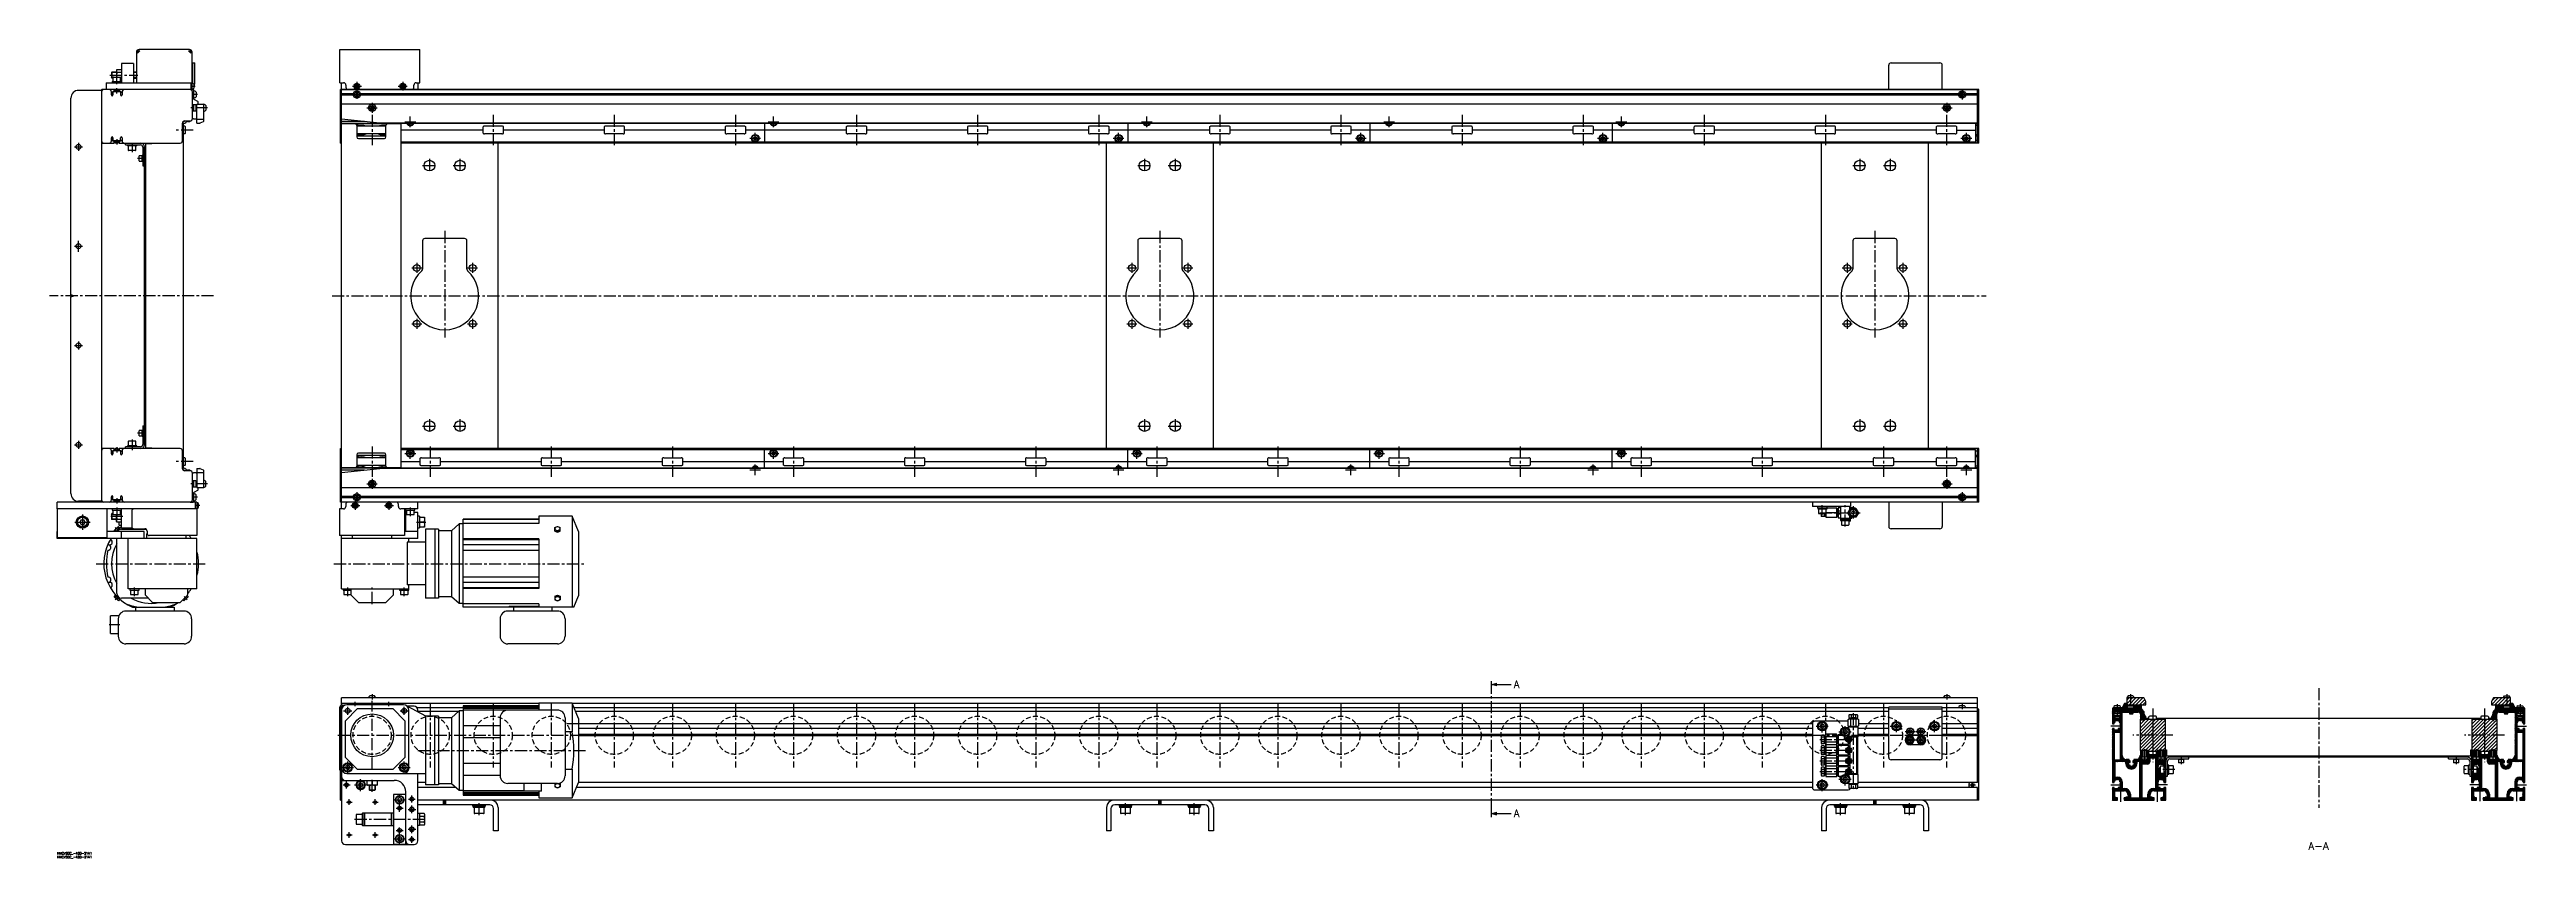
# Model space of a CAD drawing. Extents: x -10 to 3232, y -8 to 1051.
import ezdxf

# ---------------------------------------------------------------- set-up
doc = ezdxf.new("R2010")
doc.units = 0
doc.header["$LTSCALE"] = 0.5
doc.linetypes.add('CENTER', pattern=[50.8, 31.75, -6.35, 6.35, -6.35])
doc.linetypes.add('DASHED', pattern=[19.05, 12.7, -6.35])
for name, color, linetype in [('MSM_CENTER', 1, 'CENTER'), ('MSM_CONTINUOUS', 7, 'CONTINUOUS'), ('MSM_DASHED', 4, 'DASHED'), ('MSM_NARROW', 5, 'CONTINUOUS'), ('MSM_PART_NUMBER', 7, 'CONTINUOUS')]:
    doc.layers.add(name, color=color, linetype=linetype)
doc.styles.get("Standard").update_dxf_attribs({"font": 'txt.shx', "height": 10, "bigfont": 'bigfont.shx'})

# ---------------------------------------------------------------- blocks, each defined once
blk = doc.blocks.new('*U86')
at = {"layer": 'MSM_PART_NUMBER'}
blk.add_text('HMCV50C_-450-2141', height=3, dxfattribs=at).set_placement((0, -3))
blk = doc.blocks.new('*U87')
at = {"layer": 'MSM_PART_NUMBER'}
blk.add_text('HMCV50C_-450-2141', height=3, dxfattribs=at).set_placement((0, -8))
blk = doc.blocks.new('*U88')
at = {"layer": 'MSM_PART_NUMBER'}
blk.add_text('A', height=10, dxfattribs=at).set_placement((1906.3, 214.9))
blk = doc.blocks.new('*U89')
at = {"layer": 'MSM_PART_NUMBER'}
blk.add_text('A', height=10, dxfattribs=at).set_placement((1906.3, 45.9))
blk = doc.blocks.new('*U90')
at = {"layer": 'MSM_PART_NUMBER'}
blk.add_text('A-A', height=10, dxfattribs=at).set_placement((2946.4, 3))

msp = doc.modelspace()

# ---------------------------------------------------------------- linework, layer by layer
at = {"layer": 'MSM_CENTER'}
for p, q in [((69, 1017.4), (105.6, 1017.4)), ((78, 1005.4), (78, 1016.9)), ((392.2, 1008.7), (392.2, 985.3)), ((452.2, 1008.7), (452.2, 997.1)), ((78, 993.4), (78, 1000.4)), ((174.6, 1002.9), (180.8, 1002.9)), ((196.7, 974.5), (175, 974.5)), ((183.7, 992), (177, 992)), ((385.5, 992), (399, 992)), ((386.5, 1002.9), (398.1, 1002.9)), ((405.5, 974.5), (419, 974.5)), ((412.2, 981.3), (412.2, 967.8)), ((446.5, 1002.9), (458.1, 1002.9)), ((2466.5, 974.5), (2480, 974.5)), ((2473.2, 981.3), (2473.2, 967.8)), ((2486.5, 992), (2500, 992)), ((2493.2, 998.8), (2493.2, 985.3)), ((178, 945.5), (155.5, 945.5)), ((412.2, 965.5), (412.2, 925.5)), ((455.2, 956.2), (469.2, 956.2)), ((462.2, 949.2), (462.2, 963.3)), ((570.7, 965.5), (570.7, 925.5)), ((729.2, 965.5), (729.2, 925.5)), ((887.7, 965.5), (887.7, 925.5)), ((913.7, 927.7), (913.7, 941.8)), ((930.7, 956.2), (944.7, 956.2)), ((937.7, 949.2), (937.7, 963.3)), ((1046.2, 965.5), (1046.2, 925.5)), ((1204.7, 965.5), (1204.7, 925.5)), ((1363.2, 965.5), (1363.2, 925.5)), ((1389.2, 927.7), (1389.2, 941.8)), ((1419.2, 956.2), (1433.3, 956.2)), ((1426.2, 949.2), (1426.2, 963.3)), ((1521.7, 965.5), (1521.7, 925.5)), ((1680.2, 965.5), (1680.2, 925.5)), ((1706.2, 927.7), (1706.2, 941.8)), ((1736.2, 956.2), (1750.3, 956.2)), ((1743.2, 949.2), (1743.2, 963.3)), ((1838.7, 965.5), (1838.7, 925.5)), ((1997.2, 965.5), (1997.2, 925.5)), ((2023.2, 927.7), (2023.2, 941.8)), ((2040.2, 956.2), (2054.2, 956.2)), ((2047.2, 949.2), (2047.2, 963.3)), ((2155.8, 965.5), (2155.8, 925.5)), ((2314.2, 965.5), (2314.2, 925.5)), ((2472.7, 965.5), (2472.7, 925.5)), ((2498.8, 927.7), (2498.8, 941.8)), ((22.8, 923.4), (33.2, 923.4)), ((28, 928.6), (28, 918.1)), ((78, 933.4), (78, 926.4)), ((98, 928.1), (98, 916.6)), ((114.1, 908.4), (105.1, 908.4)), ((487.2, 907.9), (487.2, 889.9)), ((527.2, 907.9), (527.2, 889.9)), ((906.7, 934.8), (920.7, 934.8)), ((1382.2, 934.8), (1396.2, 934.8)), ((1423.2, 907.9), (1423.2, 889.9)), ((1463.2, 907.9), (1463.2, 889.9)), ((1699.2, 934.8), (1713.3, 934.8)), ((2016.2, 934.8), (2030.3, 934.8)), ((2359.2, 907.9), (2359.2, 889.9)), ((2399.2, 907.9), (2399.2, 889.9)), ((2491.7, 934.8), (2505.8, 934.8)), ((478.2, 898.9), (496.2, 898.9)), ((518.2, 898.9), (536.2, 898.9)), ((1414.2, 898.9), (1432.2, 898.9)), ((1454.2, 898.9), (1472.2, 898.9)), ((2350.2, 898.9), (2368.3, 898.9)), ((2390.2, 898.9), (2408.3, 898.9)), ((507.2, 813.4), (507.2, 673.9)), ((1443.2, 813.4), (1443.2, 673.9)), ((2379.2, 813.4), (2379.2, 673.9)), ((22.8, 793.4), (33.2, 793.4)), ((28, 786.1), (28, 800.6)), ((464.2, 764.9), (477.2, 764.9)), ((470.7, 771.4), (470.7, 758.4)), ((537.2, 764.9), (550.2, 764.9)), ((543.7, 771.4), (543.7, 758.4)), ((1400.2, 764.9), (1413.2, 764.9)), ((1406.7, 771.4), (1406.7, 758.4)), ((1473.2, 764.9), (1486.2, 764.9)), ((1479.7, 771.4), (1479.7, 758.4)), ((2336.2, 764.9), (2349.2, 764.9)), ((2342.8, 771.4), (2342.8, 758.4)), ((2409.2, 764.9), (2422.2, 764.9)), ((2415.8, 771.4), (2415.8, 758.4)), ((204.7, 728.4), (-10, 728.4)), ((359.7, 728.4), (2524.9, 728.4)), ((464.2, 691.9), (477.2, 691.9)), ((470.7, 698.4), (470.7, 685.4)), ((537.2, 691.9), (550.2, 691.9)), ((543.7, 698.4), (543.7, 685.4)), ((1400.2, 691.9), (1413.2, 691.9)), ((1406.7, 698.4), (1406.7, 685.4)), ((1473.2, 691.9), (1486.2, 691.9)), ((1479.7, 698.4), (1479.7, 685.4)), ((2336.2, 691.9), (2349.2, 691.9)), ((2342.8, 698.4), (2342.8, 685.4)), ((2409.2, 691.9), (2422.2, 691.9)), ((2415.8, 698.4), (2415.8, 685.4)), ((22.8, 663.4), (33.2, 663.4)), ((28, 668.6), (28, 658.1)), ((478.2, 557.9), (496.2, 557.9)), ((487.2, 566.9), (487.2, 548.9)), ((518.2, 557.9), (536.2, 557.9)), ((527.2, 566.9), (527.2, 548.9)), ((1414.2, 557.9), (1432.2, 557.9)), ((1423.2, 566.9), (1423.2, 548.9)), ((1454.2, 557.9), (1472.2, 557.9)), ((1463.2, 566.9), (1463.2, 548.9)), ((2350.2, 557.9), (2368.3, 557.9)), ((2359.2, 566.9), (2359.2, 548.9)), ((2390.2, 557.9), (2408.3, 557.9)), ((2399.2, 566.9), (2399.2, 548.9)), ((22.8, 533.4), (33.2, 533.4)), ((28, 538.6), (28, 528.1)), ((78, 530.4), (78, 523.4)), ((98, 540.2), (98, 526.4)), ((114.1, 548.4), (105.1, 548.4)), ((412.2, 531.3), (412.2, 491.3)), ((455.2, 522), (469.2, 522)), ((462.2, 515), (462.2, 529)), ((488.2, 531.3), (488.2, 491.3)), ((646.7, 531.3), (646.7, 491.3)), ((805.2, 531.3), (805.2, 491.3)), ((930.7, 522), (944.7, 522)), ((937.7, 515), (937.7, 529)), ((963.7, 531.3), (963.7, 491.3)), ((1122.2, 531.3), (1122.2, 491.3)), ((1280.7, 531.3), (1280.7, 491.3)), ((1406.2, 522), (1420.2, 522)), ((1413.2, 515), (1413.2, 529)), ((1439.2, 531.3), (1439.2, 491.3)), ((1597.7, 531.3), (1597.7, 491.3)), ((1723.2, 522), (1737.3, 522)), ((1730.2, 515), (1730.2, 529)), ((1756.2, 531.3), (1756.2, 491.3)), ((1914.7, 531.3), (1914.7, 491.3)), ((2040.2, 522), (2054.2, 522)), ((2047.2, 515), (2047.2, 529)), ((2073.2, 531.3), (2073.2, 491.3)), ((2231.7, 531.3), (2231.7, 491.3)), ((2390.2, 531.3), (2390.2, 491.3)), ((2472.7, 531.3), (2472.7, 491.3)), ((178, 511.3), (155.5, 511.3)), ((412.2, 489), (412.2, 475.5)), ((906.7, 500.5), (920.7, 500.5)), ((913.7, 493.5), (913.7, 507.5)), ((1382.2, 500.5), (1396.2, 500.5)), ((1389.2, 493.5), (1389.2, 507.5)), ((1686.2, 500.5), (1700.2, 500.5)), ((1693.2, 493.5), (1693.2, 507.5)), ((2003.2, 500.5), (2017.3, 500.5)), ((2010.2, 493.5), (2010.2, 507.5)), ((2473.2, 489), (2473.2, 475.5)), ((2491.7, 500.5), (2505.8, 500.5)), ((2498.8, 493.5), (2498.8, 507.5)), ((78, 463.4), (78, 456.4)), ((196.7, 482.2), (175, 482.2)), ((183.7, 464.7), (177, 464.7)), ((186.8, 453.9), (180.6, 453.9)), ((384.5, 453.9), (396.1, 453.9)), ((385.5, 464.7), (399, 464.7)), ((390.2, 459.7), (390.2, 448.1)), ((392.2, 471.5), (392.2, 458)), ((405.5, 482.2), (419, 482.2)), ((428.5, 453.9), (440, 453.9)), ((434.2, 459.7), (434.2, 448.1)), ((2310.2, 441.3), (2310.2, 454.4)), ((2340.2, 426.3), (2340.2, 454.4)), ((2466.5, 482.2), (2480, 482.2)), ((2486.5, 464.7), (2500, 464.7)), ((2493.2, 471.5), (2493.2, 458)), ((23, 432.2), (43, 432.2)), ((33, 442.2), (33, 422.2)), ((86, 439.4), (69, 439.4)), ((80.6, 420.2), (75.8, 425)), ((78, 451.4), (78, 439.9)), ((462.2, 451.4), (462.2, 439.9)), ((470.2, 432.2), (482.7, 432.2)), ((2306.8, 444.4), (2359.7, 444.4)), ((2350.8, 452.9), (2350.8, 435.9)), ((51, 377.7), (195, 377.7)), ((362.2, 377.7), (692.2, 377.7)), ((75.8, 330.5), (80.6, 335.3)), ((101, 335.2), (101, 346.7)), ((170.2, 330.5), (166.1, 334.7)), ((380.2, 335.2), (380.2, 346.7)), ((412.2, 324.8), (412.2, 346.7)), ((454.2, 335.2), (454.2, 346.7)), ((82, 297.7), (68, 297.7)), ((390.2, 191), (390.2, 196.8)), ((412.2, 206.7), (412.2, 200)), ((412.2, 108), (412.2, 198)), ((434.2, 191), (434.2, 196.8)), ((488.2, 195), (488.2, 111)), ((570.7, 195), (570.7, 111)), ((646.7, 195), (646.7, 111)), ((729.2, 195), (729.2, 111)), ((805.2, 195), (805.2, 111)), ((887.7, 195), (887.7, 111)), ((963.7, 195), (963.7, 111)), ((1046.2, 195), (1046.2, 111)), ((1122.2, 195), (1122.2, 111)), ((1204.7, 195), (1204.7, 111)), ((1280.7, 195), (1280.7, 111)), ((1363.2, 195), (1363.2, 111)), ((1439.2, 195), (1439.2, 111)), ((1521.7, 195), (1521.7, 111)), ((1597.7, 195), (1597.7, 111)), ((1680.2, 195), (1680.2, 111)), ((1756.2, 195), (1756.2, 111)), ((1838.7, 195), (1838.7, 111)), ((1877.2, 55), (1877.2, 215)), ((1914.7, 195), (1914.7, 111)), ((1997.2, 195), (1997.2, 111)), ((2073.2, 195), (2073.2, 111)), ((2155.8, 195), (2155.8, 111)), ((2231.7, 195), (2231.7, 111)), ((2314.2, 195), (2314.2, 111)), ((2390.2, 195), (2390.2, 111)), ((2472.7, 195), (2472.7, 111)), ((2473.2, 206.7), (2473.2, 200)), ((2713.7, 206.7), (2713.7, 183.5)), ((2959.9, 214.7), (2959.9, 58)), ((3206, 206.7), (3206, 183.5)), ((374.9, 185), (385.6, 185)), ((380.2, 179.7), (380.2, 190.3)), ((448.9, 185), (459.6, 185)), ((454.2, 179.7), (454.2, 190.3)), ((2302, 165), (2318.5, 165)), ((2310.2, 156.7), (2310.2, 173.3)), ((2340.2, 149.2), (2340.2, 165.8)), ((2350.8, 182), (2350.8, 81.5)), ((2399.1, 165), (2415.4, 165)), ((2407.2, 156.9), (2407.2, 173.1)), ((2425.2, 140), (2425.2, 164.6)), ((2439.2, 140), (2439.2, 164.6)), ((2449.1, 165), (2465.4, 165)), ((2457.2, 156.9), (2457.2, 173.1)), ((2493.2, 193.7), (2493.2, 187)), ((2701.9, 165), (2687.9, 165)), ((2696.2, 193.7), (2696.2, 172.5)), ((2726.4, 175.6), (2734.4, 175.6)), ((2730.4, 171.6), (2730.4, 179.6)), ((2742.7, 188), (2742.7, 118)), ((3177, 188), (3177, 118)), ((3185.3, 175.6), (3193.3, 175.6)), ((3189.3, 171.6), (3189.3, 179.6)), ((3217.9, 165), (3231.9, 165)), ((3223.5, 193.7), (3223.5, 172.5)), ((367.2, 153), (2515.3, 153)), ((472.2, 133), (692.2, 133)), ((2306.8, 147.5), (2350.8, 147.5)), ((2306.8, 133.5), (2350.8, 133.5)), ((2332, 157.5), (2348.5, 157.5)), ((2344.7, 141.5), (2344.7, 153.5)), ((2344.7, 127.5), (2344.7, 139.5)), ((2418.2, 147), (2446.3, 147)), ((2418.7, 158), (2431.8, 158)), ((2432.7, 158), (2445.8, 158)), ((2768.9, 153), (2716.7, 153)), ((2732, 135), (2732, 115.7)), ((2753.5, 135), (2753.5, 115.7)), ((3203.1, 153), (3150.9, 153)), ((3166.2, 135), (3166.2, 115.7)), ((3187.7, 135), (3187.7, 115.7)), ((372.1, 111), (388.4, 111)), ((380.2, 102.9), (380.2, 119.1)), ((446.1, 111), (462.4, 111)), ((454.2, 102.9), (454.2, 119.1)), ((2306.8, 119.5), (2350.8, 119.5)), ((2306.8, 105.5), (2350.8, 105.5)), ((2340.2, 87.2), (2340.2, 103.8)), ((2344.7, 113.5), (2344.7, 125.5)), ((2344.7, 99.5), (2344.7, 111.5)), ((2771.7, 108), (2747.9, 108)), ((2779.9, 124.1), (2779.9, 115.1)), ((3139.9, 124.1), (3139.9, 115.1)), ((3171.9, 108), (3148.1, 108)), ((374.2, 88), (383.3, 88)), ((378.5, 65.5), (385.9, 65.5)), ((378.6, 84), (378.6, 92)), ((378.7, 83.4), (378.7, 92.6)), ((382.2, 61.8), (382.2, 69.2)), ((389.1, 88), (405.3, 88)), ((397.2, 79.9), (397.2, 96)), ((412.2, 79), (412.2, 96)), ((412.5, 65.5), (419.9, 65.5)), ((416.2, 61.8), (416.2, 69.2)), ((440.7, 68.5), (455.8, 68.5)), ((448.2, 53), (448.2, 76)), ((459.7, 69.5), (468.7, 69.5)), ((464.2, 65), (464.2, 74)), ((2302, 88), (2318.5, 88)), ((2310.2, 79.7), (2310.2, 96.3)), ((2332, 95.5), (2348.5, 95.5)), ((2502.9, 88), (2510.9, 88)), ((2506.9, 84), (2506.9, 92)), ((2687.9, 88), (2701.9, 88)), ((2700.9, 66), (2700.9, 82.5)), ((2761.9, 88), (2747.9, 88)), ((2748.8, 66), (2748.8, 82.5)), ((3171.9, 88), (3157.9, 88)), ((3170.9, 82.5), (3170.9, 66)), ((3217.9, 88), (3231.9, 88)), ((3218.9, 82.5), (3218.9, 66)), ((389.2, 43), (482.7, 43)), ((443.7, 57.5), (452.7, 57.5)), ((448.2, 10), (448.2, 33)), ((459.2, 56), (469.2, 56)), ((464.2, 51), (464.2, 61)), ((464.2, 25), (464.2, 35)), ((552.3, 48.4), (552.3, 64)), ((1398.3, 48.4), (1398.3, 64)), ((1488.3, 48.4), (1488.3, 64)), ((2334.2, 48.4), (2334.2, 64)), ((2424.3, 48.4), (2424.3, 64)), ((378.5, 22.5), (385.9, 22.5)), ((382.2, 18.8), (382.2, 26.2)), ((412.5, 22.5), (419.9, 22.5)), ((416.2, 18.8), (416.2, 26.2)), ((440.7, 17.5), (455.8, 17.5)), ((443.7, 28.5), (452.7, 28.5)), ((459.2, 30), (469.2, 30)), ((459.7, 16.5), (468.7, 16.5)), ((464.2, 12), (464.2, 21))]:
    msp.add_line(p, q, dxfattribs=at)
at = {"layer": 'MSM_CONTINUOUS'}
for p, q in [((103.6, 1047.3), (103.6, 1007.4)), ((108.2, 1049.3), (105.2, 1046.3)), ((105.2, 1046.3), (105.2, 1047.3)), ((173, 1050.9), (107.2, 1050.9)), ((107.2, 1049.3), (108.2, 1049.3)), ((175, 1046.3), (172, 1049.3)), ((172, 1049.3), (173, 1049.3)), ((175, 1047.3), (175, 1046.3)), ((176.6, 998.4), (176.6, 1047.3)), ((369.9, 1007.4), (369.9, 1050.9)), ((369.9, 1050.9), (474.8, 1050.9)), ((474.8, 1007.4), (474.8, 1050.9)), ((64, 1007.4), (64, 998.4)), ((64, 1007.4), (176.6, 1007.4)), ((71, 1020.7), (71.7, 1021.4)), ((71, 1020.7), (71, 1014.1)), ((71.7, 1013.4), (71, 1014.1)), ((77.5, 1021.4), (71.7, 1021.4)), ((71.7, 1021.4), (71.7, 1013.4)), ((73, 1013.4), (71.7, 1013.4)), ((71.9, 1008.9), (71.9, 1007.4)), ((71.9, 1008.9), (84, 1008.9)), ((73, 1014.3), (73, 1008.9)), ((73.6, 1014.9), (82.4, 1014.9)), ((78.2, 1024.9), (77.5, 1023.6)), ((77.5, 1023.6), (77.5, 1014.9)), ((78.2, 1024.9), (84, 1024.9)), ((78.2, 1021.2), (84, 1021.2)), ((83, 1008.9), (83, 1014.3)), ((83, 1013.6), (84, 1013.6)), ((83, 1009.9), (84, 1009.9)), ((100, 1032.4), (84, 1032.4)), ((84, 1032.4), (84, 1007.4)), ((100, 1032.4), (100, 1007.4)), ((103.6, 1021.4), (100, 1021.4)), ((100, 1013.4), (103.6, 1013.4)), ((175, 1007.4), (175, 998.4)), ((177, 1033.4), (177, 1006.6)), ((177, 1033.4), (180, 1033.4)), ((178.8, 1005.4), (178.8, 1000.4)), ((180, 1006.4), (180, 1033.4)), ((369.9, 1007.4), (374.9, 1007.4)), ((372.2, 449.4), (372.2, 1007.4)), ((469.9, 1007.4), (474.8, 1007.4)), ((472.2, 1007.4), (472.2, 998.4)), ((2397.2, 998.4), (2397.2, 1030.4)), ((2400.2, 1033.4), (2464.2, 1033.4)), ((2467.2, 998.4), (2467.2, 1030.4)), ((18, 729.9), (18, 987.4)), ((58, 997.4), (28, 997.4)), ((58, 997.9), (58, 458.9)), ((176.6, 998.4), (58.5, 998.4)), ((71, 991.4), (71, 995.4)), ((72.8, 990.9), (72.8, 995.9)), ((72.8, 995.9), (76, 995.9)), ((72.9, 990.9), (72.8, 990.9)), ((73, 995.9), (73, 991.4)), ((83, 995.4), (73, 995.4)), ((74.8, 995.9), (74.8, 998.4)), ((75, 998.4), (75, 995.9)), ((76.4, 998.4), (76, 998)), ((76, 995.4), (76, 998)), ((76, 998), (80, 998)), ((80, 998), (79.6, 998.4)), ((80, 995.4), (80, 998)), ((83.3, 995.9), (80, 995.9)), ((81, 995.9), (81, 998.4)), ((81.2, 998.4), (81.2, 995.9)), ((83, 995.9), (83, 991.4)), ((83.3, 995.9), (83.3, 994.9)), ((83.3, 994.9), (85, 994.9)), ((85, 995.4), (85, 991.4)), ((178, 998.3), (174.5, 998.3)), ((177, 960.6), (177, 995.4)), ((177, 978.8), (181.5, 978.8)), ((177.4, 977), (177, 976.6)), ((178.5, 977), (177.4, 977)), ((177.4, 972), (177.4, 977)), ((178.5, 992), (179, 992.9)), ((179, 991.2), (178.5, 992)), ((181.5, 978.5), (178.5, 978.5)), ((178.5, 978.5), (178.5, 970.5)), ((179, 986.1), (179, 997.3)), ((184.1, 982.8), (179.5, 985.3)), ((181.5, 978.8), (181.5, 970.3)), ((181.5, 977.3), (183, 977.3)), ((183, 977), (181.5, 977)), ((181.7, 995.2), (181.7, 988.9)), ((183, 954.5), (183, 979.5)), ((183, 979.5), (192, 979.5)), ((184.6, 979.5), (184.6, 982)), ((192, 957.7), (192, 979.5)), ((194.7, 977.7), (194.7, 971.4)), ((370.6, 928.4), (370.6, 998.4)), ((2514.9, 998.4), (370.6, 998.4)), ((2513.2, 998.3), (372.2, 998.3)), ((387.6, 992.9), (372.2, 992.9)), ((387.5, 992), (372.2, 992)), ((387.6, 991.2), (372.2, 991.2)), ((2513.2, 979.5), (372.2, 979.5)), ((377.9, 1004.4), (377.9, 1001.4)), ((392.2, 993.8), (390.7, 992.9)), ((390.7, 992.9), (390.7, 991.2)), ((390.7, 991.2), (392.2, 990.3)), ((392.2, 1004.3), (391, 1003.6)), ((391, 1002.2), (391, 1003.6)), ((391, 1002.2), (392.2, 1001.5)), ((393.5, 1003.6), (392.2, 1004.3)), ((392.2, 1001.5), (393.5, 1002.2)), ((393.7, 992.9), (392.2, 993.8)), ((392.2, 990.3), (393.7, 991.2)), ((393.5, 1002.2), (393.5, 1003.6)), ((393.7, 991.2), (393.7, 992.9)), ((2488.6, 992.9), (396.9, 992.9)), ((2488.6, 991.2), (396.9, 991.2)), ((2488.5, 992), (397, 992)), ((397.2, 998.3), (397.2, 998.4)), ((411.4, 976), (410.5, 974.5)), ((410.5, 974.5), (411.4, 973)), ((411.4, 976), (413.1, 976)), ((411.4, 973), (413.1, 973)), ((414, 974.5), (413.1, 976)), ((413.1, 973), (414, 974.5)), ((427.2, 998.4), (427.2, 998.3)), ((452.2, 1004.3), (451, 1003.6)), ((451, 1002.2), (451, 1003.6)), ((451, 1002.2), (452.2, 1001.5)), ((453.5, 1003.6), (452.2, 1004.3)), ((452.2, 1001.5), (453.5, 1002.2)), ((453.5, 1002.2), (453.5, 1003.6)), ((466.9, 1001.4), (466.9, 1004.4)), ((2472.4, 976), (2471.5, 974.5)), ((2471.5, 974.5), (2472.4, 973)), ((2472.4, 976), (2474.1, 976)), ((2472.4, 973), (2474.1, 973)), ((2475, 974.5), (2474.1, 976)), ((2474.1, 973), (2475, 974.5)), ((2493.2, 993.8), (2491.7, 992.9)), ((2491.7, 992.9), (2491.7, 991.2)), ((2491.7, 991.2), (2493.2, 990.3)), ((2494.8, 992.9), (2493.2, 993.8)), ((2493.2, 990.3), (2494.8, 991.2)), ((2494.8, 991.2), (2494.8, 992.9)), ((2513.2, 992.9), (2497.9, 992.9)), ((2513.2, 991.2), (2497.9, 991.2)), ((2513.2, 992), (2498, 992)), ((2513.2, 928.4), (2513.2, 998.4)), ((2514.9, 928.4), (2514.9, 998.4)), ((164, 931.4), (164, 954.4)), ((165.5, 953.4), (164, 953.4)), ((164.1, 955.1), (164.1, 953.4)), ((164.6, 955.8), (164.6, 954.6)), ((165.1, 954.1), (165.6, 954.1)), ((165.5, 503.4), (165.5, 953.4)), ((167, 950.5), (165.5, 950.5)), ((167, 940.5), (165.5, 940.5)), ((167, 957.4), (173.8, 957.4)), ((168, 941.5), (168, 949.5)), ((170.7, 956.5), (172.4, 956.5)), ((174.5, 957.4), (174.5, 957.5)), ((177, 972.5), (177.4, 972)), ((181.5, 970.3), (177, 970.3)), ((178.5, 972), (177.4, 972)), ((178.3, 960), (182, 960)), ((178.5, 970.5), (181.5, 970.5)), ((181.5, 972), (183, 972)), ((183, 971.8), (181.5, 971.8)), ((183, 959.5), (192, 959.5)), ((183, 954.5), (186.8, 954.5)), ((187.2, 954.7), (191.4, 956.8)), ((370.6, 957.4), (372.2, 957.4)), ((422.2, 954.5), (372.2, 959.5)), ((402.2, 956.5), (372.2, 956.5)), ((2513.2, 954.1), (372.2, 954.1)), ((450.2, 953.4), (372.2, 953.4)), ((398.8, 951.4), (392.2, 951.4)), ((392.2, 951.4), (392.2, 936.4)), ((430.2, 950.5), (392.2, 950.5)), ((430.2, 940.5), (392.2, 940.5)), ((393.4, 951.4), (393.4, 953.4)), ((2513.2, 954.5), (422.2, 954.5)), ((430.2, 951.4), (425.7, 951.4)), ((430.2, 936.4), (430.2, 951.4)), ((431.1, 953.4), (431.1, 953.1)), ((450.2, 502.6), (450.2, 954.1)), ((557.3, 945.5), (450.2, 945.5)), ((462.2, 953.9), (461.9, 954.1)), ((462.6, 954.1), (462.2, 953.9)), ((557.3, 949.5), (557.3, 941.5)), ((582.2, 950.5), (559.3, 950.5)), ((582.2, 940.5), (559.3, 940.5)), ((584.2, 941.5), (584.2, 949.5)), ((715.8, 945.5), (584.2, 945.5)), ((715.8, 949.5), (715.8, 941.5)), ((740.7, 950.5), (717.8, 950.5)), ((740.7, 940.5), (717.8, 940.5)), ((742.7, 941.5), (742.7, 949.5)), ((874.3, 945.5), (742.7, 945.5)), ((874.3, 949.5), (874.3, 941.5)), ((899.2, 950.5), (876.3, 950.5)), ((899.2, 940.5), (876.3, 940.5)), ((901.2, 941.5), (901.2, 949.5)), ((1032.8, 945.5), (901.2, 945.5)), ((925.7, 954.1), (925.7, 929.4)), ((937.7, 953.9), (937.4, 954.1)), ((938.1, 954.1), (937.7, 953.9)), ((1032.8, 949.5), (1032.8, 941.5)), ((1057.7, 950.5), (1034.8, 950.5)), ((1057.7, 940.5), (1034.8, 940.5)), ((1059.7, 941.5), (1059.7, 949.5)), ((1191.3, 945.5), (1059.7, 945.5)), ((1191.3, 949.5), (1191.3, 941.5)), ((1216.2, 950.5), (1193.3, 950.5)), ((1216.2, 940.5), (1193.3, 940.5)), ((1218.2, 941.5), (1218.2, 949.5)), ((1349.8, 945.5), (1218.2, 945.5)), ((1349.8, 949.5), (1349.8, 941.5)), ((1374.7, 950.5), (1351.8, 950.5)), ((1374.7, 940.5), (1351.8, 940.5)), ((1376.7, 941.5), (1376.7, 949.5)), ((1508.3, 945.5), (1376.7, 945.5)), ((1401.2, 954.1), (1401.2, 929.4)), ((1426.2, 953.9), (1425.9, 954.1)), ((1426.6, 954.1), (1426.2, 953.9)), ((1508.3, 949.5), (1508.3, 941.5)), ((1533.2, 950.5), (1510.3, 950.5)), ((1533.2, 940.5), (1510.3, 940.5)), ((1535.2, 941.5), (1535.2, 949.5)), ((1666.8, 945.5), (1535.2, 945.5)), ((1666.8, 949.5), (1666.8, 941.5)), ((1691.7, 950.5), (1668.8, 950.5)), ((1691.7, 940.5), (1668.8, 940.5)), ((1693.7, 941.5), (1693.7, 949.5)), ((1825.3, 945.5), (1693.7, 945.5)), ((1718.2, 954.1), (1718.2, 929.4)), ((1743.2, 953.9), (1742.9, 954.1)), ((1743.6, 954.1), (1743.2, 953.9)), ((1825.3, 949.5), (1825.3, 941.5)), ((1850.2, 950.5), (1827.3, 950.5)), ((1850.2, 940.5), (1827.3, 940.5)), ((1852.2, 941.5), (1852.2, 949.5)), ((1983.8, 945.5), (1852.2, 945.5)), ((1983.8, 949.5), (1983.8, 941.5)), ((2008.7, 950.5), (1985.8, 950.5)), ((2008.7, 940.5), (1985.8, 940.5)), ((2010.7, 941.5), (2010.7, 949.5)), ((2142.3, 945.5), (2010.7, 945.5)), ((2035.2, 954.1), (2035.2, 929.4)), ((2047.2, 953.9), (2046.9, 954.1)), ((2047.6, 954.1), (2047.2, 953.9)), ((2142.3, 949.5), (2142.3, 941.5)), ((2167.2, 950.5), (2144.3, 950.5)), ((2167.2, 940.5), (2144.3, 940.5)), ((2169.2, 941.5), (2169.2, 949.5)), ((2300.8, 945.5), (2169.2, 945.5)), ((2300.8, 949.5), (2300.8, 941.5)), ((2325.7, 950.5), (2302.8, 950.5)), ((2325.7, 940.5), (2302.8, 940.5)), ((2327.7, 941.5), (2327.7, 949.5)), ((2459.3, 945.5), (2327.7, 945.5)), ((2459.3, 949.5), (2459.3, 941.5)), ((2484.2, 950.5), (2461.3, 950.5)), ((2484.2, 940.5), (2461.3, 940.5)), ((2486.2, 941.5), (2486.2, 949.5)), ((2486.2, 945.5), (2510.8, 945.5)), ((2510.8, 954.1), (2510.8, 929.4)), ((2513.2, 953.4), (2510.8, 953.4)), ((2513.2, 951.4), (2510.8, 951.4)), ((2514.9, 957.4), (2513.2, 957.4)), ((58.5, 928.4), (74.8, 928.4)), ((71, 931.4), (71, 935.4)), ((72.8, 935.9), (72.9, 935.9)), ((72.8, 930.9), (72.8, 935.9)), ((74.8, 930.9), (72.8, 930.9)), ((73, 935.4), (73, 931.4)), ((83, 931.4), (73, 931.4)), ((74.8, 928.4), (74.8, 930.9)), ((76, 931.4), (76, 928.8)), ((76.4, 928.4), (76, 928.8)), ((76, 928.8), (80, 928.8)), ((79.6, 928.4), (76.4, 928.4)), ((80, 928.8), (79.6, 928.4)), ((80, 931.4), (80, 928.8)), ((83.3, 930.9), (81.2, 930.9)), ((81.2, 930.9), (81.2, 928.4)), ((81.2, 928.4), (161, 928.4)), ((83, 931.4), (83, 935.4)), ((83.3, 931.9), (83.3, 930.9)), ((85, 931.9), (83.3, 931.9)), ((85, 935.4), (85, 931.4)), ((89.4, 926.1), (89.4, 928.4)), ((89.4, 926.1), (109.1, 926.1)), ((91.9, 926.1), (91.9, 924.6)), ((104.1, 924.6), (91.9, 924.6)), ((93, 924.6), (93, 919.2)), ((102.4, 918.6), (93.6, 918.6)), ((103, 919.2), (103, 924.6)), ((104.1, 924.6), (104.1, 926.1)), ((107.1, 905.3), (107.1, 911.5)), ((111.1, 911.9), (107.5, 911.9)), ((112.1, 912.2), (111.1, 912.2)), ((111.1, 904.6), (111.1, 912.2)), ((112.1, 923.1), (112.1, 898.4)), ((114.4, 533.4), (114.4, 923.4)), ((114.4, 923.4), (116, 923.4)), ((114.4, 921.4), (116, 921.4)), ((124, 927.4), (116, 927.4)), ((116, 529.4), (116, 927.4)), ((124, 927.4), (124, 928.4)), ((370.6, 928.4), (372.2, 928.4)), ((392.2, 939.4), (398.8, 939.4)), ((430.2, 937.4), (392.2, 937.4)), ((393.4, 937.4), (393.4, 939.4)), ((394.2, 934.4), (428.2, 934.4)), ((425.7, 939.4), (430.2, 939.4)), ((2510.8, 929.4), (450.2, 929.4)), ((2514.9, 928.4), (450.2, 928.4)), ((577.2, 528.4), (577.2, 928.4)), ((911.7, 935.9), (913.7, 937.1)), ((911.7, 933.6), (911.7, 935.9)), ((913.7, 932.4), (911.7, 933.6)), ((913.7, 937.1), (915.7, 935.9)), ((915.7, 933.6), (913.7, 932.4)), ((915.7, 935.9), (915.7, 933.6)), ((1373.2, 528.4), (1373.2, 928.4)), ((1387.2, 935.9), (1389.2, 937.1)), ((1387.2, 933.6), (1387.2, 935.9)), ((1389.2, 932.4), (1387.2, 933.6)), ((1389.2, 937.1), (1391.2, 935.9)), ((1391.2, 933.6), (1389.2, 932.4)), ((1391.2, 935.9), (1391.2, 933.6)), ((1513.2, 528.4), (1513.2, 928.4)), ((1704.2, 935.9), (1706.2, 937.1)), ((1704.2, 933.6), (1704.2, 935.9)), ((1706.2, 932.4), (1704.2, 933.6)), ((1706.2, 937.1), (1708.2, 935.9)), ((1708.2, 933.6), (1706.2, 932.4)), ((1708.2, 935.9), (1708.2, 933.6)), ((2021.2, 935.9), (2023.2, 937.1)), ((2021.2, 933.6), (2021.2, 935.9)), ((2023.2, 932.4), (2021.2, 933.6)), ((2023.2, 937.1), (2025.2, 935.9)), ((2025.2, 933.6), (2023.2, 932.4)), ((2025.2, 935.9), (2025.2, 933.6)), ((2309.2, 528.4), (2309.2, 928.4)), ((2449.3, 528.4), (2449.3, 928.4)), ((2496.8, 935.9), (2498.8, 937.1)), ((2496.8, 933.6), (2496.8, 935.9)), ((2498.8, 932.4), (2496.8, 933.6)), ((2498.8, 937.1), (2500.8, 935.9)), ((2500.8, 933.6), (2498.8, 932.4)), ((2500.8, 935.9), (2500.8, 933.6)), ((2513.2, 939.4), (2510.8, 939.4)), ((2513.2, 937.4), (2510.8, 937.4)), ((2513.2, 931.9), (2510.8, 931.9)), ((107.5, 904.9), (111.1, 904.9)), ((111.1, 904.6), (112.1, 904.6)), ((112.1, 898.4), (114.4, 898.4)), ((478.2, 800.4), (478.2, 763.5)), ((533.2, 803.4), (481.2, 803.4)), ((536.2, 763.5), (536.2, 800.4)), ((1414.2, 800.4), (1414.2, 763.5)), ((1469.2, 803.4), (1417.2, 803.4)), ((1472.2, 763.5), (1472.2, 800.4)), ((2350.2, 800.4), (2350.2, 763.5)), ((2405.2, 803.4), (2353.2, 803.4)), ((2408.3, 763.5), (2408.3, 800.4)), ((22, 728.4), (18, 729.9)), ((18, 726.9), (22, 728.4)), ((18, 469.4), (18, 726.9)), ((107.1, 545.3), (107.1, 551.5)), ((111.1, 551.9), (107.5, 551.9)), ((112.1, 552.2), (111.1, 552.2)), ((111.1, 544.6), (111.1, 552.2)), ((112.1, 558.4), (112.1, 533.7)), ((112.1, 558.4), (114.4, 558.4)), ((74.8, 528.4), (58.5, 528.4)), ((71, 521.4), (71, 525.4)), ((72.8, 520.9), (72.8, 525.9)), ((72.8, 525.9), (74.8, 525.9)), ((72.9, 520.9), (72.8, 520.9)), ((73, 525.4), (73, 521.4)), ((83, 525.4), (73, 525.4)), ((74.8, 525.9), (74.8, 528.4)), ((76.4, 528.4), (76, 528)), ((76, 525.4), (76, 528)), ((76, 528), (80, 528)), ((79.6, 528.4), (76.4, 528.4)), ((80, 528), (79.6, 528.4)), ((80, 525.4), (80, 528)), ((81.2, 528.4), (81.2, 525.9)), ((161, 528.4), (81.2, 528.4)), ((81.2, 525.9), (83.3, 525.9)), ((83, 525.4), (83, 521.4)), ((83.3, 525.9), (83.3, 524.9)), ((83.3, 524.9), (85, 524.9)), ((85, 525.4), (85, 521.4)), ((109.1, 530.7), (89.4, 530.7)), ((89.4, 528.4), (89.4, 530.7)), ((91.9, 532.2), (91.9, 530.7)), ((104.1, 532.2), (91.9, 532.2)), ((93, 537.6), (93, 532.2)), ((102.4, 538.2), (93.6, 538.2)), ((103, 532.2), (103, 537.6)), ((104.1, 530.7), (104.1, 532.2)), ((107.5, 544.9), (111.1, 544.9)), ((111.1, 544.6), (112.1, 544.6)), ((114.4, 535.4), (116, 535.4)), ((114.4, 533.4), (116, 533.4)), ((116, 529.4), (124, 529.4)), ((124, 528.4), (124, 529.4)), ((164, 502.4), (164, 525.4)), ((370.6, 528.4), (372.2, 528.4)), ((370.6, 458.4), (370.6, 528.4)), ((392.2, 520.4), (392.2, 505.4)), ((430.2, 519.4), (392.2, 519.4)), ((393.4, 519.4), (393.4, 517.4)), ((428.2, 522.4), (394.2, 522.4)), ((430.2, 505.4), (430.2, 520.4)), ((2514.9, 528.4), (450.2, 528.4)), ((450.2, 527.4), (2510.8, 527.4)), ((460.2, 523.2), (462.2, 524.4)), ((460.2, 520.9), (460.2, 523.2)), ((462.2, 519.7), (460.2, 520.9)), ((462.2, 524.4), (464.2, 523.2)), ((464.2, 520.9), (462.2, 519.7)), ((464.2, 523.2), (464.2, 520.9)), ((925.7, 502.6), (925.7, 527.4)), ((935.7, 523.2), (937.7, 524.4)), ((935.7, 520.9), (935.7, 523.2)), ((937.7, 519.7), (935.7, 520.9)), ((937.7, 524.4), (939.7, 523.2)), ((939.7, 520.9), (937.7, 519.7)), ((939.7, 523.2), (939.7, 520.9)), ((1401.2, 502.6), (1401.2, 527.4)), ((1411.2, 523.2), (1413.2, 524.4)), ((1411.2, 520.9), (1411.2, 523.2)), ((1413.2, 519.7), (1411.2, 520.9)), ((1413.2, 524.4), (1415.2, 523.2)), ((1415.2, 520.9), (1413.2, 519.7)), ((1415.2, 523.2), (1415.2, 520.9)), ((1718.2, 502.6), (1718.2, 527.4)), ((1728.2, 523.2), (1730.2, 524.4)), ((1728.2, 520.9), (1728.2, 523.2)), ((1730.2, 519.7), (1728.2, 520.9)), ((1730.2, 524.4), (1732.2, 523.2)), ((1732.2, 520.9), (1730.2, 519.7)), ((1732.2, 523.2), (1732.2, 520.9)), ((2035.2, 502.6), (2035.2, 527.4)), ((2045.2, 523.2), (2047.2, 524.4)), ((2045.2, 520.9), (2045.2, 523.2)), ((2047.2, 519.7), (2045.2, 520.9)), ((2047.2, 524.4), (2049.2, 523.2)), ((2049.2, 520.9), (2047.2, 519.7)), ((2049.2, 523.2), (2049.2, 520.9)), ((2510.8, 502.6), (2510.8, 527.4)), ((2513.2, 524.9), (2510.8, 524.9)), ((2513.2, 519.4), (2510.8, 519.4)), ((2513.2, 458.4), (2513.2, 528.4)), ((2514.9, 458.4), (2514.9, 528.4)), ((165.5, 503.4), (164, 503.4)), ((164.1, 501.7), (164.1, 503.4)), ((164.6, 502.1), (164.6, 501)), ((165.6, 502.6), (165.1, 502.6)), ((167, 516.3), (165.5, 516.3)), ((167, 506.3), (165.5, 506.3)), ((173.8, 499.4), (167, 499.4)), ((168, 507.3), (168, 515.3)), ((172.4, 500.2), (170.7, 500.2)), ((174.5, 499.3), (174.5, 499.4)), ((177, 461.4), (177, 496.2)), ((177, 486.5), (181.5, 486.5)), ((182, 496.7), (178.3, 496.7)), ((181.5, 486.5), (181.5, 478)), ((183, 502.2), (186.8, 502.2)), ((183, 502.2), (183, 477.2)), ((183, 497.2), (192, 497.2)), ((191.4, 500), (187.2, 502.1)), ((192, 477.2), (192, 499.1)), ((370.6, 499.4), (372.2, 499.4)), ((450.2, 503.4), (372.2, 503.4)), ((2513.2, 502.6), (372.2, 502.6)), ((372.2, 497.2), (422.2, 502.2)), ((402.2, 500.2), (372.2, 500.2)), ((392.2, 517.4), (398.8, 517.4)), ((430.2, 516.3), (392.2, 516.3)), ((430.2, 506.3), (392.2, 506.3)), ((398.8, 505.4), (392.2, 505.4)), ((393.4, 505.4), (393.4, 503.4)), ((2513.2, 502.2), (422.2, 502.2)), ((425.7, 517.4), (430.2, 517.4)), ((430.2, 505.4), (425.7, 505.4)), ((431.1, 503.4), (431.1, 503.7)), ((450.2, 511.3), (474.8, 511.3)), ((474.8, 515.3), (474.8, 507.3)), ((476.8, 516.3), (499.7, 516.3)), ((476.8, 506.3), (499.7, 506.3)), ((501.7, 507.3), (501.7, 515.3)), ((501.7, 511.3), (633.3, 511.3)), ((633.3, 515.3), (633.3, 507.3)), ((635.3, 516.3), (658.2, 516.3)), ((635.3, 506.3), (658.2, 506.3)), ((660.2, 507.3), (660.2, 515.3)), ((660.2, 511.3), (791.8, 511.3)), ((791.8, 515.3), (791.8, 507.3)), ((793.8, 516.3), (816.7, 516.3)), ((793.8, 506.3), (816.7, 506.3)), ((818.7, 507.3), (818.7, 515.3)), ((818.7, 511.3), (950.3, 511.3)), ((913.4, 502.6), (913.7, 502.9)), ((913.7, 502.9), (914.1, 502.6)), ((950.3, 515.3), (950.3, 507.3)), ((952.3, 516.3), (975.2, 516.3)), ((952.3, 506.3), (975.2, 506.3)), ((977.2, 507.3), (977.2, 515.3)), ((977.2, 511.3), (1108.8, 511.3)), ((1108.8, 515.3), (1108.8, 507.3)), ((1110.8, 516.3), (1133.7, 516.3)), ((1110.8, 506.3), (1133.7, 506.3)), ((1135.7, 507.3), (1135.7, 515.3)), ((1135.7, 511.3), (1267.3, 511.3)), ((1267.3, 515.3), (1267.3, 507.3)), ((1269.3, 516.3), (1292.2, 516.3)), ((1269.3, 506.3), (1292.2, 506.3)), ((1294.2, 507.3), (1294.2, 515.3)), ((1294.2, 511.3), (1425.8, 511.3)), ((1388.9, 502.6), (1389.2, 502.9)), ((1389.2, 502.9), (1389.6, 502.6)), ((1425.8, 515.3), (1425.8, 507.3)), ((1427.8, 516.3), (1450.7, 516.3)), ((1427.8, 506.3), (1450.7, 506.3)), ((1452.7, 507.3), (1452.7, 515.3)), ((1452.7, 511.3), (1584.3, 511.3)), ((1584.3, 515.3), (1584.3, 507.3)), ((1586.3, 516.3), (1609.2, 516.3)), ((1586.3, 506.3), (1609.2, 506.3)), ((1611.2, 507.3), (1611.2, 515.3)), ((1611.2, 511.3), (1742.8, 511.3)), ((1692.9, 502.6), (1693.2, 502.9)), ((1693.2, 502.9), (1693.6, 502.6)), ((1742.8, 515.3), (1742.8, 507.3)), ((1744.8, 516.3), (1767.7, 516.3)), ((1744.8, 506.3), (1767.7, 506.3)), ((1769.7, 507.3), (1769.7, 515.3)), ((1769.7, 511.3), (1901.3, 511.3)), ((1901.3, 515.3), (1901.3, 507.3)), ((1903.3, 516.3), (1926.2, 516.3)), ((1903.3, 506.3), (1926.2, 506.3)), ((1928.2, 507.3), (1928.2, 515.3)), ((1928.2, 511.3), (2059.8, 511.3)), ((2009.9, 502.6), (2010.2, 502.9)), ((2010.2, 502.9), (2010.6, 502.6)), ((2059.8, 515.3), (2059.8, 507.3)), ((2061.8, 516.3), (2084.7, 516.3)), ((2061.8, 506.3), (2084.7, 506.3)), ((2086.7, 507.3), (2086.7, 515.3)), ((2086.7, 511.3), (2218.3, 511.3)), ((2218.3, 515.3), (2218.3, 507.3)), ((2220.3, 516.3), (2243.2, 516.3)), ((2220.3, 506.3), (2243.2, 506.3)), ((2245.2, 507.3), (2245.2, 515.3)), ((2245.2, 511.3), (2376.8, 511.3)), ((2376.8, 515.3), (2376.8, 507.3)), ((2378.8, 516.3), (2401.7, 516.3)), ((2378.8, 506.3), (2401.7, 506.3)), ((2403.7, 507.3), (2403.7, 515.3)), ((2403.7, 511.3), (2459.3, 511.3)), ((2459.3, 515.3), (2459.3, 507.3)), ((2461.3, 516.3), (2484.2, 516.3)), ((2461.3, 506.3), (2484.2, 506.3)), ((2486.2, 507.3), (2486.2, 515.3)), ((2486.2, 511.3), (2510.8, 511.3)), ((2498.4, 502.6), (2498.8, 502.9)), ((2498.8, 502.9), (2499.1, 502.6)), ((2513.2, 517.4), (2510.8, 517.4)), ((2513.2, 505.4), (2510.8, 505.4)), ((2513.2, 503.4), (2510.8, 503.4)), ((2514.9, 499.4), (2513.2, 499.4)), ((0, 449.4), (0, 458.4)), ((182.6, 458.4), (0, 458.4)), ((58, 459.4), (28, 459.4)), ((71, 461.4), (71, 465.4)), ((72.8, 465.9), (72.9, 465.9)), ((72.8, 460.9), (72.8, 465.9)), ((76, 460.9), (72.8, 460.9)), ((73, 460.9), (73, 465.4)), ((83, 461.4), (73, 461.4)), ((74.8, 458.4), (74.8, 460.9)), ((75, 460.9), (75, 458.4)), ((76, 461.4), (76, 458.8)), ((76.4, 458.4), (76, 458.8)), ((76, 458.8), (80, 458.8)), ((80, 458.8), (79.6, 458.4)), ((80, 461.4), (80, 458.8)), ((83.3, 460.9), (80, 460.9)), ((81, 458.4), (81, 460.9)), ((81.2, 460.9), (81.2, 458.4)), ((83, 465.4), (83, 460.9)), ((85, 461.9), (83.3, 461.9)), ((83.3, 461.9), (83.3, 460.9)), ((85, 465.4), (85, 461.4)), ((174.5, 458.4), (178, 458.4)), ((177.4, 484.7), (177, 484.3)), ((177, 480.2), (177.4, 479.7)), ((181.5, 478), (177, 478)), ((178.5, 484.7), (177.4, 484.7)), ((177.4, 479.7), (177.4, 484.7)), ((178.5, 479.7), (177.4, 479.7)), ((181.5, 486.2), (178.5, 486.2)), ((178.5, 486.2), (178.5, 478.2)), ((178.5, 478.2), (181.5, 478.2)), ((178.5, 464.7), (179, 465.6)), ((179, 463.9), (178.5, 464.7)), ((179, 459.4), (179, 470.7)), ((179.5, 471.5), (184.1, 474)), ((181, 449.4), (181, 458.4)), ((181.5, 485), (183, 485)), ((183, 484.7), (181.5, 484.7)), ((181.5, 479.7), (183, 479.7)), ((183, 479.5), (181.5, 479.5)), ((181.7, 461.6), (181.7, 467.9)), ((182.6, 458.4), (182.6, 414.4)), ((192, 477.2), (183, 477.2)), ((184.6, 474.8), (184.6, 477.2)), ((184.8, 451.4), (184.8, 456.4)), ((194.7, 479.1), (194.7, 485.4)), ((2514.9, 458.4), (370.6, 458.4)), ((2513.2, 477.2), (372.2, 477.2)), ((387.6, 465.6), (372.2, 465.6)), ((387.5, 464.7), (372.2, 464.7)), ((387.6, 463.9), (372.2, 463.9)), ((2513.2, 458.4), (372.2, 458.4)), ((377.7, 455.4), (377.7, 452.4)), ((390.2, 455.3), (389, 454.6)), ((389, 454.6), (389, 453.2)), ((391.5, 454.6), (390.2, 455.3)), ((392.2, 466.5), (390.7, 465.6)), ((390.7, 465.6), (390.7, 463.9)), ((390.7, 463.9), (392.2, 463)), ((391.5, 454.6), (391.5, 453.2)), ((393.7, 465.6), (392.2, 466.5)), ((392.2, 463), (393.7, 463.9)), ((393.7, 463.9), (393.7, 465.6)), ((2488.6, 465.6), (396.9, 465.6)), ((2488.6, 463.9), (396.9, 463.9)), ((2488.5, 464.7), (397, 464.7)), ((397.2, 458.4), (397.2, 458.4)), ((411.4, 483.8), (410.5, 482.2)), ((410.5, 482.2), (411.4, 480.7)), ((413.1, 483.8), (411.4, 483.8)), ((413.1, 480.7), (411.4, 480.7)), ((414, 482.2), (413.1, 483.8)), ((413.1, 480.7), (414, 482.2)), ((427.2, 458.4), (427.2, 458.4)), ((434.2, 455.3), (433, 454.6)), ((433, 454.6), (433, 453.2)), ((435.5, 454.6), (434.2, 455.3)), ((435.5, 454.6), (435.5, 453.2)), ((446.7, 452.4), (446.7, 455.4)), ((472.2, 449.4), (472.2, 458.4)), ((2297.2, 458.4), (2297.2, 452.4)), ((2347.2, 458.4), (2347.2, 452.4)), ((2397.2, 458.4), (2397.2, 426.4)), ((2467.2, 458.4), (2467.2, 426.4)), ((2472.4, 483.8), (2471.5, 482.2)), ((2471.5, 482.2), (2472.4, 480.7)), ((2474.1, 483.8), (2472.4, 483.8)), ((2474.1, 480.7), (2472.4, 480.7)), ((2475, 482.2), (2474.1, 483.8)), ((2474.1, 480.7), (2475, 482.2)), ((2493.2, 466.5), (2491.7, 465.6)), ((2491.7, 465.6), (2491.7, 463.9)), ((2491.7, 463.9), (2493.2, 463)), ((2494.8, 465.6), (2493.2, 466.5)), ((2493.2, 463), (2494.8, 463.9)), ((2494.8, 463.9), (2494.8, 465.6)), ((2513.2, 465.6), (2497.9, 465.6)), ((2513.2, 463.9), (2497.9, 463.9)), ((2513.2, 464.7), (2498, 464.7)), ((182.6, 449.4), (0, 449.4)), ((0.5, 411.4), (0.5, 449.4)), ((31.3, 435.2), (29.5, 432.2)), ((29.5, 432.2), (31.3, 429.2)), ((31.3, 435.2), (34.7, 435.2)), ((31.3, 429.2), (34.7, 429.2)), ((36.5, 432.2), (34.7, 435.2)), ((34.7, 429.2), (36.5, 432.2)), ((65.5, 411.4), (65.5, 449.4)), ((71, 442.7), (71.7, 443.4)), ((71, 442.7), (71, 436.1)), ((71.7, 435.4), (71, 436.1)), ((71.7, 443.4), (71.7, 435.4)), ((73, 443.4), (71.7, 443.4)), ((77.5, 435.4), (71.7, 435.4)), ((71.9, 449.4), (71.9, 447.9)), ((71.9, 447.9), (84, 447.9)), ((73, 447.9), (73, 442.5)), ((73.6, 441.9), (82.4, 441.9)), ((79.7, 426), (74.7, 421.1)), ((75.9, 422), (75, 421.4)), ((75.9, 422), (77.2, 423.6)), ((77.4, 420.4), (75.9, 422)), ((76.8, 419.7), (81.7, 424.7)), ((78.7, 424.9), (77.2, 423.6)), ((77.5, 433.1), (77.5, 441.9)), ((77.5, 433.1), (78.2, 431.9)), ((84, 435.6), (78.2, 435.6)), ((84, 431.9), (78.2, 431.9)), ((79.3, 425.7), (78.7, 424.9)), ((80.3, 423.3), (78.7, 424.9)), ((80.1, 426.3), (79.3, 425.7)), ((80.1, 426.3), (79.7, 426)), ((81.7, 424.7), (80.1, 426.3)), ((80.5, 431.9), (80.5, 428.9)), ((81.3, 423.7), (81, 424)), ((81.1, 428.3), (84.1, 428.3)), ((83, 442.5), (83, 447.9)), ((84, 446.9), (83, 446.9)), ((84, 443.2), (83, 443.2)), ((84, 424.4), (84, 449.4)), ((98.4, 424.4), (84, 424.4)), ((84, 422.7), (116.5, 422.7)), ((97.6, 446.4), (97.6, 426.4)), ((100, 449.3), (100, 449.4)), ((100.6, 423.4), (114.6, 423.4)), ((374.7, 449.4), (369.7, 449.4)), ((369.7, 449.4), (369.7, 414.4)), ((389, 453.2), (390.2, 452.5)), ((390.2, 452.5), (391.5, 453.2)), ((433, 453.2), (434.2, 452.5)), ((434.2, 452.5), (435.5, 453.2)), ((472.2, 449.4), (449.7, 449.4)), ((454.7, 449.4), (454.7, 414.4)), ((456.1, 449.4), (456.1, 447.9)), ((456.1, 447.9), (468.3, 447.9)), ((456.2, 419.7), (456.2, 447.9)), ((457.2, 444.7), (456.2, 444.7)), ((457.2, 447.9), (457.2, 442.5)), ((457.8, 441.9), (466.6, 441.9)), ((467.2, 442.5), (467.2, 447.9)), ((472.2, 444.7), (467.2, 444.7)), ((468.3, 447.9), (468.3, 449.4)), ((472.2, 419.8), (472.2, 444.7)), ((474.2, 439.9), (472.2, 439.9)), ((472.2, 424.5), (474.2, 424.5)), ((474.2, 439.9), (474.2, 424.5)), ((474.2, 438.7), (480.7, 438.7)), ((480.3, 432.2), (474.2, 432.2)), ((480.7, 425.7), (474.2, 425.7)), ((480.7, 438.7), (480.7, 425.7)), ((482.2, 422.7), (482.2, 405.7)), ((499.2, 422.7), (482.2, 422.7)), ((494.2, 422.7), (494.2, 332.7)), ((499.2, 422.7), (499.2, 332.7)), ((526.2, 429.8), (516.2, 420.8)), ((531.2, 429.8), (526.2, 429.8)), ((526.2, 429.8), (526.2, 325.8)), ((630.2, 436.2), (531.2, 436.2)), ((531.2, 320.7), (531.2, 436.2)), ((531.2, 436), (630.2, 436)), ((630.2, 430.5), (531.2, 430.5)), ((674.2, 439.7), (630.2, 439.7)), ((630.2, 439.7), (630.2, 430.5)), ((651.2, 425.1), (654.7, 426.3)), ((651.2, 420.4), (651.2, 425.1)), ((651.2, 422), (654.7, 420.6)), ((654.7, 426.3), (658.2, 425.1)), ((654.7, 420.6), (658.2, 422)), ((658.2, 420.4), (658.2, 425.1)), ((682.2, 419.7), (674.2, 439.7)), ((674.2, 439.7), (674.2, 320.7)), ((2347.2, 452.4), (2297.2, 452.4)), ((2304, 452.4), (2304, 450.8)), ((2304, 450.8), (2316.5, 450.8)), ((2304.2, 450.8), (2304.2, 449.3)), ((2304.2, 449.3), (2316.4, 449.3)), ((2305.2, 449.3), (2305.2, 443.8)), ((2305.8, 443.3), (2314.7, 443.3)), ((2308.7, 443.3), (2308.7, 440)), ((2312.7, 439.4), (2308.9, 439.4)), ((2312.7, 443.3), (2312.7, 439.4)), ((2312.7, 440.1), (2314.2, 440.1)), ((2314.2, 443.3), (2314.2, 439.4)), ((2314.2, 439.4), (2314.7, 439.4)), ((2314.7, 443.3), (2314.7, 438.4)), ((2314.7, 438.4), (2329.2, 438.4)), ((2315.2, 443.8), (2315.2, 449.3)), ((2328.7, 444.4), (2315.3, 444.4)), ((2316.4, 449.3), (2316.4, 450.8)), ((2329.2, 450.4), (2316.4, 450.4)), ((2316.5, 450.8), (2316.5, 452.4)), ((2329.2, 450.4), (2329.2, 438.4)), ((2330.8, 449.4), (2329.2, 449.4)), ((2329.2, 439.4), (2330.8, 439.4)), ((2334.2, 450.9), (2330.8, 450.9)), ((2330.8, 450.9), (2330.8, 437.9)), ((2334.2, 446.4), (2330.8, 446.4)), ((2334.2, 442.4), (2330.8, 442.4)), ((2330.8, 437.9), (2334.2, 437.9)), ((2334, 437.4), (2348.8, 437.4)), ((2334, 437.4), (2334, 435.8)), ((2334, 435.8), (2346.5, 435.8)), ((2334.2, 452.4), (2334.2, 437.4)), ((2334.2, 435.8), (2334.2, 434.3)), ((2334.2, 434.3), (2346.4, 434.3)), ((2335.2, 434.3), (2335.2, 428.9)), ((2335.9, 428.3), (2344.6, 428.3)), ((2343.8, 444.4), (2347.3, 450.4)), ((2347.3, 438.4), (2343.8, 444.4)), ((2345, 444.4), (2347.9, 449.4)), ((2347.9, 439.4), (2345, 444.4)), ((2345.2, 428.9), (2345.2, 434.3)), ((2347.2, 433.4), (2345.2, 433.4)), ((2346.2, 448.6), (2346.2, 452.4)), ((2346.2, 451.4), (2348.8, 451.4)), ((2346.2, 437.4), (2346.2, 440.2)), ((2346.4, 434.3), (2346.4, 435.8)), ((2346.5, 435.8), (2346.5, 437.4)), ((2346.5, 436.4), (2346.8, 436.4)), ((2346.8, 433.4), (2346.8, 436.4)), ((2347.2, 433.4), (2347.2, 437.4)), ((2347.3, 450.4), (2354.2, 450.4)), ((2354.2, 438.4), (2347.3, 438.4)), ((2347.9, 449.4), (2353.6, 449.4)), ((2353.6, 439.4), (2347.9, 439.4)), ((2348.8, 450.6), (2348.8, 451.4)), ((2348.8, 437.4), (2348.8, 438.4)), ((2353.6, 449.4), (2356.5, 444.4)), ((2356.5, 444.4), (2353.6, 439.4)), ((2354.2, 450.4), (2357.7, 444.4)), ((2357.7, 444.4), (2354.2, 438.4)), ((2464.2, 423.4), (2400.2, 423.4)), ((0.5, 419.7), (0, 419.7)), ((0, 410.7), (0, 419.7)), ((183, 410.7), (0, 410.7)), ((65.5, 411.4), (0.5, 411.4)), ((114, 419.7), (65.5, 419.7)), ((75, 421.4), (74.4, 420.6)), ((74.7, 421.1), (74.4, 420.6)), ((75.3, 419.7), (74.4, 420.6)), ((76.8, 419.8), (76.8, 419.7)), ((78, 338.7), (78, 410.7)), ((84, 410.7), (84, 419.7)), ((93, 344.7), (93, 410.7)), ((114, 410.7), (114, 419.7)), ((117, 416.7), (117, 410.7)), ((117, 416.7), (117.7, 416.7)), ((117.6, 420.4), (117.6, 417.4)), ((182.6, 414.4), (120.6, 414.4)), ((169, 410.7), (169, 414.4)), ((183, 344.7), (183, 410.7)), ((454.7, 414.4), (369.7, 414.4)), ((372.2, 344.7), (372.2, 414.4)), ((472.2, 410.7), (372.2, 410.7)), ((386.2, 414.4), (386.2, 410.7)), ((438.2, 410.7), (438.2, 414.4)), ((472.2, 419.7), (454.7, 419.7)), ((482.6, 405.7), (458.1, 405.7)), ((458.1, 405.7), (458.1, 349.8)), ((460.2, 405.7), (460.2, 410.7)), ((472.1, 419.7), (472.1, 419.8)), ((472.1, 419.8), (472.2, 419.8)), ((472.2, 410.7), (472.2, 419.7)), ((482.6, 349.8), (482.6, 405.7)), ((516.2, 420.8), (499.2, 420.8)), ((516.2, 420.8), (516.2, 334.8)), ((630.2, 410.4), (531.2, 410.4)), ((630.2, 409), (531.2, 409)), ((630.2, 402.3), (531.2, 402.3)), ((531.2, 395.5), (630.2, 395.5)), ((630.2, 410.4), (630.2, 345.1)), ((651.2, 420.4), (654.7, 419)), ((654.7, 419), (654.7, 420.6)), ((654.7, 419), (658.2, 420.4)), ((682.2, 419.7), (682.2, 335.8)), ((630.2, 360), (531.2, 360)), ((76, 336.5), (74.4, 334.9)), ((74.4, 334.9), (74.7, 334.4)), ((74.4, 334.9), (75, 334.1)), ((79.7, 329.5), (74.7, 334.4)), ((75, 334.1), (75.9, 333.5)), ((77.4, 335.1), (75.9, 333.5)), ((77.2, 331.9), (75.9, 333.5)), ((81.7, 330.8), (76, 336.5)), ((77.1, 336.1), (76.8, 335.7)), ((77.2, 331.9), (78.7, 330.6)), ((80.3, 332.2), (78.7, 330.6)), ((78.7, 330.6), (79.3, 329.8)), ((79.3, 329.8), (80.1, 329.2)), ((79.7, 329.5), (80.1, 329.2)), ((81.7, 330.8), (80.1, 329.2)), ((81, 331.5), (81.3, 331.8)), ((119, 332.7), (84, 332.7)), ((183, 344.7), (93, 344.7)), ((94.9, 344.7), (94.9, 343.2)), ((94.9, 343.2), (107.1, 343.2)), ((96, 343.2), (96, 337.8)), ((96.6, 337.2), (105.4, 337.2)), ((106, 337.8), (106, 343.2)), ((107.1, 343.2), (107.1, 344.7)), ((115, 344.7), (115, 338)), ((115.9, 335.9), (124.1, 327.6)), ((126.2, 326.7), (159.8, 326.7)), ((161.9, 327.6), (170.1, 335.9)), ((164.6, 330.4), (165.9, 329.2)), ((165.9, 329.2), (166.7, 329.8)), ((165.9, 329.2), (166.3, 329.5)), ((166.1, 331.8), (167.3, 330.6)), ((166.3, 329.5), (171.3, 334.4)), ((166.7, 329.8), (167.3, 330.6)), ((168.8, 331.9), (167.3, 330.6)), ((168.8, 331.9), (170.1, 333.5)), ((168.9, 334.7), (170.1, 333.5)), ((170.1, 333.5), (171, 334.1)), ((170.3, 336.1), (171.6, 334.9)), ((171, 338), (171, 344.7)), ((171, 334.1), (171.6, 334.9)), ((171.3, 334.4), (171.6, 334.9)), ((372.2, 344.7), (460.3, 344.7)), ((374.1, 344.7), (374.1, 343.2)), ((374.1, 343.2), (384.2, 343.2)), ((375.2, 343.2), (375.2, 337.8)), ((375.8, 337.2), (384.3, 337.2)), ((384.2, 344.7), (384.2, 338)), ((385.1, 335.9), (393.4, 327.6)), ((395.5, 326.7), (429, 326.7)), ((431.1, 327.6), (439.4, 335.9)), ((440.2, 338), (440.2, 344.7)), ((448.1, 344.7), (448.1, 343.2)), ((448.1, 343.2), (460.3, 343.2)), ((449.2, 343.2), (449.2, 337.8)), ((449.8, 337.2), (458.6, 337.2)), ((482.6, 349.8), (458.1, 349.8)), ((459.2, 337.8), (459.2, 343.2)), ((460.2, 344.7), (460.2, 349.8)), ((460.3, 343.2), (460.3, 344.7)), ((482.2, 349.8), (482.2, 332.7)), ((499.2, 332.7), (482.2, 332.7)), ((499.2, 334.8), (516.2, 334.8)), ((516.2, 334.8), (526.2, 325.8)), ((526.2, 325.8), (531.2, 325.8)), ((630.2, 353.2), (531.2, 353.2)), ((531.2, 346.5), (630.2, 346.5)), ((630.2, 345.1), (531.2, 345.1)), ((630.2, 325), (531.2, 325)), ((630.2, 325), (630.2, 320.7)), ((651.2, 335.1), (654.7, 336.5)), ((651.2, 335.1), (651.2, 330.4)), ((651.2, 333.5), (654.7, 334.9)), ((651.2, 330.4), (654.7, 329.2)), ((654.7, 336.5), (658.2, 335.1)), ((654.7, 336.5), (654.7, 334.9)), ((654.7, 334.9), (658.2, 333.5)), ((654.7, 329.2), (658.2, 330.4)), ((658.2, 335.1), (658.2, 330.4)), ((676.2, 320.7), (682.2, 335.8)), ((80.6, 309.2), (70, 309.2)), ((70, 286.2), (70, 309.2)), ((80, 305.7), (80, 282.7)), ((166, 315.7), (90, 315.7)), ((98.6, 320.7), (153, 320.7)), ((100, 322.1), (100, 320.7)), ((103, 315.7), (103, 320.7)), ((146, 322.1), (146, 320.7)), ((153, 320.7), (153, 315.7)), ((176, 305.7), (176, 282.7)), ((676.2, 320.7), (531.2, 320.7)), ((579.7, 305.7), (579.7, 282.7)), ((654.7, 315.7), (589.7, 315.7)), ((591.5, 322.1), (591.5, 320.7)), ((591.5, 322.1), (630.2, 322.1)), ((597.2, 320.7), (597.2, 315.7)), ((647.2, 320.7), (647.2, 315.7)), ((664.7, 305.7), (664.7, 282.7)), ((70, 286.2), (80, 286.2)), ((166, 272.7), (90, 272.7)), ((654.7, 272.7), (589.7, 272.7)), ((2513.2, 202), (372.2, 202)), ((372.2, 192.4), (372.2, 202)), ((387.5, 194.6), (372.2, 194.6)), ((392.7, 194.8), (387.7, 194.8)), ((431.5, 194.6), (393, 194.6)), ((415.4, 204.7), (409.1, 204.7)), ((436.7, 194.8), (431.7, 194.8)), ((630.2, 194.6), (437, 194.6)), ((674.2, 195), (630.2, 195)), ((630.2, 195), (630.2, 186)), ((682.2, 175), (674.2, 195)), ((674.2, 195), (674.2, 157.4)), ((2513.2, 194.6), (674.4, 194.6)), ((1877.2, 215), (1877.2, 224)), ((1877.2, 219.5), (1884.2, 221.4)), ((1877.2, 219.5), (1902.9, 219.5)), ((1884.2, 217.6), (1877.2, 219.5)), ((2476.4, 204.7), (2470.1, 204.7)), ((2513.2, 91.2), (2513.2, 202)), ((2708.7, 194.6), (2706.3, 194.6)), ((2708.7, 202), (2708.7, 193)), ((2730.6, 202), (2708.7, 202)), ((2716.8, 204.7), (2710.6, 204.7)), ((2733.6, 197.2), (2731.5, 201.4)), ((2733.7, 193), (2733.7, 196.8)), ((3186, 196.8), (3186, 193)), ((3188.2, 201.4), (3186.1, 197.2)), ((3211, 202), (3189.1, 202)), ((3202.9, 204.7), (3209.1, 204.7)), ((3211, 193), (3211, 202)), ((3213.4, 194.6), (3211, 194.6)), ((369.7, 189), (369.7, 107.6)), ((371.3, 107.6), (371.3, 189)), ((371.3, 187), (372.3, 187)), ((372.2, 188), (372.2, 190.7)), ((372.9, 189), (372.2, 189)), ((372.5, 188), (372.2, 188)), ((372.2, 186), (372.2, 15)), ((373.3, 192.6), (376.9, 192.6)), ((373.3, 191), (374.4, 191)), ((377.2, 172), (393.2, 188)), ((377.2, 124), (377.2, 172)), ((453.2, 193), (379.2, 193)), ((393.2, 188), (439.2, 188)), ((439.2, 188), (455.2, 172)), ((453.1, 188.1), (453.1, 181.9)), ((454.7, 181.7), (454.7, 188.3)), ((455.2, 172), (455.2, 124)), ((456.6, 187.3), (456.6, 182.7)), ((482.6, 178), (458.1, 191.1)), ((467.2, 191), (458.2, 191)), ((460.2, 112.1), (460.2, 186)), ((531.2, 189), (471.2, 189)), ((472.2, 183.5), (472.2, 186)), ((525.1, 184), (472.2, 184)), ((482.2, 178), (482.2, 88)), ((499.2, 178), (482.2, 178)), ((494.2, 88), (494.2, 178)), ((499.2, 178), (499.2, 88)), ((516.2, 176), (499.2, 176)), ((526.2, 185), (516.2, 176)), ((516.2, 176), (516.2, 90)), ((531.2, 185), (526.2, 185)), ((526.2, 185), (526.2, 81)), ((630.2, 191.5), (531.2, 191.5)), ((531.2, 191.5), (531.2, 74.5)), ((630.2, 189.8), (531.2, 189.8)), ((630.2, 188.3), (531.2, 188.3)), ((531.2, 186.2), (630.2, 186.2)), ((587.4, 185.7), (531.2, 185.7)), ((579.7, 165.6), (531.2, 165.6)), ((579.7, 176), (579.7, 100)), ((654.7, 186), (589.7, 186)), ((664.7, 176), (664.7, 100)), ((2297.2, 168.2), (667.2, 168.2)), ((2397.2, 189), (676.6, 189)), ((2397.2, 184), (678.6, 184)), ((682.2, 175), (682.2, 91)), ((2297.2, 168.5), (2297.2, 84.5)), ((2343.8, 171.5), (2300.2, 171.5)), ((2310.2, 167.9), (2307.8, 166.4)), ((2307.8, 166.4), (2307.8, 163.6)), ((2307.8, 163.6), (2310.2, 162.1)), ((2312.7, 166.4), (2310.2, 167.9)), ((2310.2, 162.1), (2312.7, 163.6)), ((2312.7, 163.6), (2312.7, 166.4)), ((2343.8, 173.5), (2343.8, 165.5)), ((2344.2, 163.5), (2344.2, 162.3)), ((2357.2, 163.5), (2344.2, 163.5)), ((2345, 179.2), (2345, 176.3)), ((2355.9, 174.5), (2345.5, 174.5)), ((2355.9, 164.5), (2345.5, 164.5)), ((2345.8, 164.5), (2345.8, 163.5)), ((2355.2, 180), (2346.4, 180)), ((2346.5, 176), (2346.5, 174.5)), ((2346.5, 176), (2355, 176)), ((2347.3, 173.5), (2347.3, 165.5)), ((2347.9, 179.2), (2347.9, 176.3)), ((2353.6, 179.2), (2353.6, 176.3)), ((2354.2, 173.5), (2354.2, 165.5)), ((2355, 174.5), (2355, 176)), ((2355.8, 163.5), (2355.8, 164.5)), ((2356.5, 179.2), (2356.5, 176.3)), ((2357.2, 151.5), (2357.2, 163.5)), ((2357.7, 173.5), (2357.7, 165.5)), ((2397.2, 168.2), (2357.7, 168.2)), ((2467.2, 190), (2397.2, 190)), ((2397.2, 124), (2397.2, 190)), ((2467.2, 187), (2397.2, 187)), ((2404.8, 166.4), (2407.2, 167.9)), ((2404.8, 163.6), (2404.8, 166.4)), ((2407.2, 162.1), (2404.8, 163.6)), ((2407.2, 167.9), (2409.8, 166.4)), ((2409.8, 163.6), (2407.2, 162.1)), ((2409.8, 163.6), (2409.8, 166.4)), ((2454.8, 166.4), (2457.2, 167.9)), ((2454.8, 163.6), (2454.8, 166.4)), ((2457.2, 162.1), (2454.8, 163.6)), ((2457.2, 167.9), (2459.8, 166.4)), ((2459.8, 163.6), (2457.2, 162.1)), ((2459.8, 163.6), (2459.8, 166.4)), ((2467.2, 124), (2467.2, 190)), ((2513.2, 189), (2467.2, 189)), ((2513.2, 184), (2467.2, 184)), ((2513.2, 168.2), (2467.2, 168.2)), ((2496.4, 191.7), (2490.1, 191.7)), ((2514.9, 187), (2513.2, 187)), ((2514.9, 68), (2514.9, 187)), ((2689.9, 188), (2689.9, 184)), ((2689.9, 184), (2703.7, 184)), ((2689.9, 183.5), (2689.9, 168.2)), ((2689.9, 168.2), (2692.4, 168.2)), ((2702.1, 189), (2690.9, 189)), ((2692.1, 176.5), (2692.1, 181.5)), ((2692.1, 181.5), (2700.6, 181.5)), ((2693.6, 176.5), (2692.1, 176.5)), ((2692.2, 178.5), (2692.2, 181.5)), ((2700.2, 178.5), (2692.2, 178.5)), ((2692.4, 168.2), (2692.4, 170.2)), ((2692.4, 170.2), (2693.4, 170.2)), ((2699.3, 191.7), (2693.1, 191.7)), ((2693.4, 170.2), (2693.4, 172.2)), ((2693.4, 172.2), (2696.8, 172.2)), ((2693.6, 181.5), (2693.6, 184)), ((2693.6, 182), (2698.8, 182)), ((2693.6, 174.5), (2693.6, 176.5)), ((2699.1, 174.5), (2693.6, 174.5)), ((2693.7, 182), (2693.7, 181.5)), ((2693.7, 178.5), (2693.7, 177.4)), ((2698.7, 177.4), (2693.7, 177.4)), ((2693.7, 177.4), (2694.1, 177)), ((2694.1, 177), (2698.3, 177)), ((2696.2, 188.5), (2695.3, 189)), ((2697.1, 189), (2696.2, 188.5)), ((2698.3, 177), (2698.7, 177.4)), ((2698.7, 181.5), (2698.7, 182)), ((2698.7, 178.5), (2698.7, 177.4)), ((2698.8, 182), (2698.8, 184)), ((2699.1, 184), (2699.1, 181.5)), ((2700.6, 176.5), (2699.1, 176.5)), ((2699.1, 176.5), (2699.1, 174.5)), ((2699.9, 169.2), (2699.9, 161.7)), ((2700.2, 181.5), (2700.2, 178.5)), ((2700.6, 181.5), (2700.6, 176.5)), ((2702.9, 126.5), (2702.9, 183.5)), ((2705.4, 194.1), (2703, 189.5)), ((2703.7, 184), (2703.7, 183.5)), ((2703.7, 183.5), (2711.1, 183.5)), ((2708.7, 193), (2733.7, 193)), ((2709.5, 191.5), (2718, 191.5)), ((2709.5, 186.5), (2709.5, 191.5)), ((2709.5, 187), (2718, 187)), ((2711, 186.5), (2709.5, 186.5)), ((2709.7, 188.5), (2709.7, 191.5)), ((2717.7, 188.5), (2709.7, 188.5)), ((2711, 191.5), (2711, 193)), ((2711, 185.5), (2711, 186.5)), ((2716.5, 185.5), (2711, 185.5)), ((2711.2, 193), (2711.2, 191.5)), ((2711.2, 188.5), (2711.2, 187.4)), ((2716.2, 187.4), (2711.2, 187.4)), ((2711.2, 187.4), (2711.6, 187)), ((2712.1, 182.5), (2712.1, 182)), ((2713.1, 181), (2716.1, 181)), ((2715.8, 187), (2716.2, 187.4)), ((2716.2, 191.5), (2716.2, 193)), ((2716.2, 188.5), (2716.2, 187.4)), ((2716.5, 193), (2716.5, 191.5)), ((2716.5, 186.5), (2716.5, 185.5)), ((2718, 186.5), (2716.5, 186.5)), ((2717.1, 182), (2717.1, 182.5)), ((2717.7, 191.5), (2717.7, 188.5)), ((2718, 191.5), (2718, 186.5)), ((2718.1, 183.5), (2723.7, 183.5)), ((2726.7, 180.5), (2726.7, 175.1)), ((2726.7, 174.1), (2758.9, 174.1)), ((2726.7, 133), (2726.7, 174.1)), ((2727.2, 174.6), (2728.3, 174.6)), ((2728.2, 188.3), (2728.2, 192)), ((2730.8, 184.5), (2729.1, 186.2)), ((2731.7, 180.7), (2731.7, 182.4)), ((2732.5, 174.6), (2733.6, 174.6)), ((2734.1, 175.1), (2734.1, 175.6)), ((2734.9, 174.1), (2734.9, 175.5)), ((2734.9, 175.5), (2737.8, 175.5)), ((2737.8, 174.1), (2737.8, 177)), ((2746.8, 178), (2738.8, 178)), ((2742.7, 174.1), (2742.7, 131.9)), ((2747.8, 174.1), (2747.8, 177)), ((2747.8, 175.5), (3172, 175.5)), ((2758.9, 174.1), (2758.9, 133)), ((3160.9, 174.1), (3193.1, 174.1)), ((3160.9, 133), (3160.9, 174.1)), ((3172, 177), (3172, 174.1)), ((3181, 178), (3173, 178)), ((3177, 174.1), (3177, 131.9)), ((3182, 177), (3182, 174.1)), ((3182, 175.5), (3184.9, 175.5)), ((3184.9, 174.1), (3184.9, 175.5)), ((3185.6, 175.6), (3185.6, 175.1)), ((3186, 193), (3211, 193)), ((3186.1, 174.6), (3187.2, 174.6)), ((3188, 182.4), (3188, 180.7)), ((3190.6, 186.2), (3188.9, 184.5)), ((3191.4, 174.6), (3192.5, 174.6)), ((3191.5, 192), (3191.5, 188.3)), ((3193, 175.1), (3193, 180.5)), ((3193.1, 174.1), (3193.1, 133)), ((3196, 183.5), (3201.6, 183.5)), ((3201.8, 191.5), (3210.3, 191.5)), ((3201.8, 186.5), (3201.8, 191.5)), ((3201.8, 187), (3210.3, 187)), ((3203.3, 186.5), (3201.8, 186.5)), ((3202, 188.5), (3202, 191.5)), ((3210, 188.5), (3202, 188.5)), ((3202.6, 182.5), (3202.6, 182)), ((3203.3, 191.5), (3203.3, 193)), ((3203.3, 185.5), (3203.3, 186.5)), ((3208.8, 185.5), (3203.3, 185.5)), ((3203.5, 193), (3203.5, 191.5)), ((3203.5, 188.5), (3203.5, 187.4)), ((3208.5, 187.4), (3203.5, 187.4)), ((3203.5, 187.4), (3203.9, 187)), ((3203.6, 181), (3206.6, 181)), ((3207.6, 182), (3207.6, 182.5)), ((3208.1, 187), (3208.5, 187.4)), ((3208.5, 191.5), (3208.5, 193)), ((3208.5, 188.5), (3208.5, 187.4)), ((3208.6, 183.5), (3216, 183.5)), ((3208.8, 193), (3208.8, 191.5)), ((3208.8, 186.5), (3208.8, 185.5)), ((3210.3, 186.5), (3208.8, 186.5)), ((3210, 191.5), (3210, 188.5)), ((3210.3, 191.5), (3210.3, 186.5)), ((3216.7, 189.5), (3214.3, 194.1)), ((3216, 184), (3229.8, 184)), ((3216, 183.5), (3216, 184)), ((3216.9, 183.5), (3216.9, 126.5)), ((3228.8, 189), (3217.6, 189)), ((3219.1, 181.5), (3227.6, 181.5)), ((3219.1, 176.5), (3219.1, 181.5)), ((3220.6, 176.5), (3219.1, 176.5)), ((3219.5, 178.5), (3219.5, 181.5)), ((3227.5, 178.5), (3219.5, 178.5)), ((3219.9, 161.7), (3219.9, 169.2)), ((3220.4, 191.7), (3226.6, 191.7)), ((3220.6, 181.5), (3220.6, 184)), ((3220.6, 174.5), (3220.6, 176.5)), ((3226.1, 174.5), (3220.6, 174.5)), ((3220.9, 184), (3220.9, 182)), ((3220.9, 182), (3226.1, 182)), ((3221, 182), (3221, 181.5)), ((3221, 178.5), (3221, 177.4)), ((3226, 177.4), (3221, 177.4)), ((3221, 177.4), (3221.4, 177)), ((3221.4, 177), (3225.6, 177)), ((3223.5, 188.5), (3222.6, 189)), ((3222.8, 172.2), (3226.4, 172.2)), ((3224.4, 189), (3223.5, 188.5)), ((3225.6, 177), (3226, 177.4)), ((3226, 181.5), (3226, 182)), ((3226, 178.5), (3226, 177.4)), ((3226.1, 184), (3226.1, 181.5)), ((3226.1, 176.5), (3226.1, 174.5)), ((3227.6, 176.5), (3226.1, 176.5)), ((3226.4, 172.2), (3226.4, 170.2)), ((3226.4, 170.2), (3227.4, 170.2)), ((3227.4, 170.2), (3227.4, 168.2)), ((3227.4, 168.2), (3229.9, 168.2)), ((3227.5, 181.5), (3227.5, 178.5)), ((3227.6, 181.5), (3227.6, 176.5)), ((3229.8, 184), (3229.8, 188)), ((3229.9, 168.2), (3229.9, 183.5)), ((579.7, 149.8), (531.2, 149.8)), ((674.2, 157.4), (664.7, 157.4)), ((2297.2, 161.7), (682.2, 161.7)), ((2297.2, 153.9), (682.2, 153.9)), ((2297.2, 153), (682.2, 153)), ((2297.2, 152.1), (682.2, 152.1)), ((2308.7, 151.9), (2308.7, 143.1)), ((2308.7, 137.9), (2308.7, 129.1)), ((2312.7, 153.3), (2309.5, 153.3)), ((2312.7, 150.4), (2309.5, 150.4)), ((2312.7, 144.6), (2309.5, 144.6)), ((2312.7, 141.7), (2309.5, 141.7)), ((2312.7, 139.3), (2309.5, 139.3)), ((2312.7, 136.4), (2309.5, 136.4)), ((2312.7, 130.6), (2309.5, 130.6)), ((2312.7, 153.3), (2312.7, 141.7)), ((2314.2, 151.8), (2312.7, 151.8)), ((2312.7, 143.3), (2314.2, 143.3)), ((2312.7, 139.3), (2312.7, 127.7)), ((2314.2, 137.8), (2312.7, 137.8)), ((2314.7, 152.5), (2314.2, 152.5)), ((2314.2, 152.5), (2314.2, 142.5)), ((2314.2, 142.5), (2314.7, 142.5)), ((2314.7, 138.5), (2314.2, 138.5)), ((2314.2, 138.5), (2314.2, 128.5)), ((2315.3, 154.4), (2314.7, 153.5)), ((2314.7, 153.5), (2314.7, 141.5)), ((2314.7, 141.5), (2315.3, 140.6)), ((2315.3, 140.4), (2314.7, 139.5)), ((2314.7, 139.5), (2314.7, 127.5)), ((2328.7, 154.4), (2315.3, 154.4)), ((2328.7, 151), (2315.3, 151)), ((2328.7, 144), (2315.3, 144)), ((2328.7, 140.6), (2315.3, 140.6)), ((2328.7, 140.4), (2315.3, 140.4)), ((2328.7, 137), (2315.3, 137)), ((2328.7, 130), (2315.3, 130)), ((2329.2, 153.5), (2328.7, 154.4)), ((2328.7, 140.6), (2329.2, 141.5)), ((2329.2, 139.5), (2328.7, 140.4)), ((2329.2, 153.5), (2329.2, 141.5)), ((2330.8, 152.5), (2329.2, 152.5)), ((2329.2, 142.5), (2330.8, 142.5)), ((2329.2, 139.5), (2329.2, 127.5)), ((2330.8, 138.5), (2329.2, 138.5)), ((2330.8, 154), (2330.8, 99)), ((2331.2, 154), (2330.8, 154)), ((2335.3, 153.7), (2330.8, 153.7)), ((2330.8, 141.3), (2344.5, 141.3)), ((2344.5, 139.7), (2330.8, 139.7)), ((2340.2, 160.4), (2337.7, 158.9)), ((2337.7, 158.9), (2337.7, 156.1)), ((2337.7, 156.1), (2340.2, 154.6)), ((2342.8, 158.9), (2340.2, 160.4)), ((2340.2, 154.6), (2342.8, 156.1)), ((2342.8, 156.1), (2342.8, 158.9)), ((2346.8, 149), (2342.8, 149)), ((2342.8, 146), (2346.8, 146)), ((2346.8, 135), (2342.8, 135)), ((2342.8, 132), (2346.8, 132)), ((2344.5, 153), (2344.5, 151.5)), ((2344.5, 143.5), (2344.5, 141.3)), ((2344.5, 139.7), (2344.5, 137.5)), ((2345.6, 151.5), (2345.8, 151.4)), ((2357.2, 151.5), (2345.6, 151.5)), ((2346.6, 143.9), (2346.2, 142.9)), ((2346.2, 142.9), (2346.2, 138.1)), ((2355.3, 150.6), (2347.2, 150.6)), ((2355.3, 150.6), (2356.7, 151.4)), ((2355.3, 102.4), (2355.3, 150.6)), ((2356.7, 101.6), (2356.7, 151.4)), ((2356.8, 151.2), (2357.2, 151.5)), ((2397.2, 161.7), (2357.2, 161.7)), ((2397.2, 153.9), (2357.2, 153.9)), ((2397.2, 153), (2357.2, 153)), ((2397.2, 152.1), (2357.2, 152.1)), ((2422.3, 152), (2419.4, 147)), ((2419.4, 147), (2422.3, 142)), ((2419.8, 150.5), (2419.8, 147.5)), ((2419.8, 146.5), (2419.8, 143.5)), ((2420.6, 147), (2422.9, 151)), ((2422.9, 143), (2420.6, 147)), ((2428.2, 152), (2422.3, 152)), ((2422.3, 142), (2428.2, 142)), ((2422.9, 151), (2427.6, 151)), ((2427.6, 143), (2422.9, 143)), ((2423.2, 159.2), (2425.2, 160.3)), ((2423.2, 156.8), (2423.2, 159.2)), ((2425.2, 155.7), (2423.2, 156.8)), ((2425.2, 160.3), (2427.2, 159.2)), ((2427.2, 156.8), (2425.2, 155.7)), ((2439.2, 140.5), (2425.2, 140.5)), ((2426.2, 153.5), (2438.3, 153.5)), ((2427.2, 156.8), (2427.2, 159.2)), ((2427.6, 151), (2429.9, 147)), ((2429.9, 147), (2427.6, 143)), ((2431.1, 147), (2428.2, 152)), ((2428.2, 142), (2431.1, 147)), ((2436.3, 152), (2433.4, 147)), ((2433.4, 147), (2436.3, 142)), ((2434.6, 147), (2436.9, 151)), ((2436.9, 143), (2434.6, 147)), ((2442.2, 152), (2436.3, 152)), ((2436.3, 142), (2442.2, 142)), ((2436.9, 151), (2441.6, 151)), ((2441.6, 143), (2436.9, 143)), ((2437.2, 159.2), (2439.2, 160.3)), ((2437.2, 156.8), (2437.2, 159.2)), ((2439.2, 155.7), (2437.2, 156.8)), ((2439.2, 160.3), (2441.2, 159.2)), ((2441.2, 156.8), (2439.2, 155.7)), ((2441.2, 156.8), (2441.2, 159.2)), ((2441.6, 151), (2443.9, 147)), ((2443.9, 147), (2441.6, 143)), ((2445.1, 147), (2442.2, 152)), ((2442.2, 142), (2445.1, 147)), ((2444.7, 147.5), (2444.7, 150.5)), ((2445.1, 149.8), (2444.7, 149.5)), ((2444.7, 143.5), (2444.7, 146.5)), ((2444.8, 149.8), (2445, 150)), ((2513.2, 161.7), (2467.2, 161.7)), ((2513.2, 153.9), (2467.2, 153.9)), ((2513.2, 153), (2467.2, 153)), ((2513.2, 152.1), (2467.2, 152.1)), ((2692.4, 161.7), (2689.9, 161.7)), ((2689.9, 161.7), (2689.9, 153.9)), ((2689.9, 153.9), (2690.3, 153)), ((2690.3, 153), (2689.9, 152.1)), ((2689.9, 152.1), (2689.9, 91.2)), ((2692.4, 159.7), (2692.4, 161.7)), ((2697.4, 159.7), (2692.4, 159.7)), ((2692.4, 156.7), (2692.4, 121)), ((2700.4, 156.7), (2692.4, 156.7)), ((2699.9, 161.7), (2697.4, 161.7)), ((2697.4, 161.7), (2697.4, 159.7)), ((2700.4, 121), (2700.4, 156.7)), ((2736.9, 133), (2726.7, 133)), ((2726.8, 133), (2726.8, 126.9)), ((2729.4, 124.7), (2729.4, 133)), ((2729.5, 133), (2729.5, 124.7)), ((2734.5, 124.7), (2734.5, 133)), ((2734.9, 133), (2734.9, 124.7)), ((2736.9, 129), (2736.9, 133)), ((2748.7, 131.9), (2736.9, 131.9)), ((2737.8, 129), (2737.8, 131.9)), ((2747.8, 129), (2747.8, 131.9)), ((2748.7, 133), (2748.7, 131.9)), ((2758.9, 133), (2748.7, 133)), ((2748.8, 133), (2748.8, 129)), ((2750.9, 124.7), (2750.9, 133)), ((2751, 133), (2751, 124.7)), ((2756, 124.7), (2756, 133)), ((2756.4, 133), (2756.4, 124.7)), ((2758.9, 134), (2760.9, 134)), ((2759.9, 91.2), (2759.9, 132)), ((2760.9, 134), (2760.9, 126)), ((3158.9, 126), (3158.9, 134)), ((3158.9, 134), (3160.9, 134)), ((3159.9, 132), (3159.9, 91.2)), ((3171.1, 133), (3160.9, 133)), ((3163.4, 124.7), (3163.4, 133)), ((3163.7, 133), (3163.7, 124.7)), ((3168.7, 124.7), (3168.7, 133)), ((3168.9, 133), (3168.9, 124.7)), ((3170.9, 129), (3170.9, 133)), ((3171.1, 131.9), (3171.1, 133)), ((3182.9, 131.9), (3171.1, 131.9)), ((3172, 131.9), (3172, 129)), ((3182, 131.9), (3182, 129)), ((3182.9, 133), (3182.9, 129)), ((3193.1, 133), (3182.9, 133)), ((3184.9, 124.7), (3184.9, 133)), ((3185.2, 133), (3185.2, 124.7)), ((3190.2, 124.7), (3190.2, 133)), ((3190.4, 133), (3190.4, 124.7)), ((3193, 126.9), (3193, 133)), ((3227.4, 156.7), (3219.4, 156.7)), ((3219.4, 156.7), (3219.4, 121)), ((3222.4, 161.7), (3219.9, 161.7)), ((3222.4, 159.7), (3222.4, 161.7)), ((3227.4, 159.7), (3222.4, 159.7)), ((3229.9, 161.7), (3227.4, 161.7)), ((3227.4, 161.7), (3227.4, 159.7)), ((3227.4, 121), (3227.4, 156.7)), ((3229.4, 153), (3229.9, 153.9)), ((3229.9, 152.1), (3229.4, 153)), ((3229.9, 153.9), (3229.9, 161.7)), ((3229.9, 91.2), (3229.9, 152.1)), ((369.7, 127.6), (371.3, 127.6)), ((369.7, 107.6), (371.3, 107.6)), ((370.6, 68), (370.6, 107.6)), ((393.2, 108), (377.2, 124)), ((380.2, 113.9), (377.7, 112.4)), ((377.7, 112.4), (377.7, 109.6)), ((377.7, 109.6), (380.2, 108.1)), ((379.2, 103), (482.2, 103)), ((382.7, 112.4), (380.2, 113.9)), ((380.2, 108.1), (382.7, 109.6)), ((382.7, 109.6), (382.7, 112.4)), ((439.2, 108), (393.2, 108)), ((455.2, 124), (439.2, 108)), ((454.2, 113.9), (451.7, 112.4)), ((451.7, 112.4), (451.7, 109.6)), ((451.7, 109.6), (454.2, 108.1)), ((456.7, 112.4), (454.2, 113.9)), ((454.2, 108.1), (456.7, 109.6)), ((456.7, 109.6), (456.7, 112.4)), ((472.2, 15), (472.2, 103)), ((579.7, 116.2), (531.2, 116.2)), ((579.7, 100.4), (531.2, 100.4)), ((664.7, 108.6), (674.2, 108.6)), ((674.2, 108.6), (674.2, 71)), ((2308.7, 123.9), (2308.7, 115.1)), ((2308.7, 109.9), (2308.7, 101.1)), ((2312.7, 127.7), (2309.5, 127.7)), ((2312.7, 125.3), (2309.5, 125.3)), ((2312.7, 122.4), (2309.5, 122.4)), ((2312.7, 116.6), (2309.5, 116.6)), ((2312.7, 113.7), (2309.5, 113.7)), ((2312.7, 111.3), (2309.5, 111.3)), ((2312.7, 108.4), (2309.5, 108.4)), ((2312.7, 102.6), (2309.5, 102.6)), ((2312.7, 99.7), (2309.5, 99.7)), ((2312.7, 129.3), (2314.2, 129.3)), ((2312.7, 125.3), (2312.7, 113.7)), ((2314.2, 123.8), (2312.7, 123.8)), ((2312.7, 115.2), (2314.2, 115.2)), ((2312.7, 111.3), (2312.7, 99.7)), ((2314.2, 109.8), (2312.7, 109.8)), ((2312.7, 101.3), (2314.2, 101.3)), ((2314.2, 128.5), (2314.7, 128.5)), ((2314.7, 124.5), (2314.2, 124.5)), ((2314.2, 124.5), (2314.2, 114.5)), ((2314.2, 114.5), (2314.7, 114.5)), ((2314.7, 110.5), (2314.2, 110.5)), ((2314.2, 110.5), (2314.2, 100.5)), ((2314.2, 100.5), (2314.7, 100.5)), ((2314.7, 127.5), (2315.3, 126.6)), ((2315.3, 126.4), (2314.7, 125.5)), ((2314.7, 125.5), (2314.7, 113.5)), ((2314.7, 113.5), (2315.3, 112.6)), ((2315.3, 112.4), (2314.7, 111.5)), ((2314.7, 111.5), (2314.7, 99.5)), ((2314.7, 99.5), (2315.3, 98.6)), ((2328.7, 126.6), (2315.3, 126.6)), ((2328.7, 126.4), (2315.3, 126.4)), ((2328.7, 123), (2315.3, 123)), ((2328.7, 116), (2315.3, 116)), ((2328.7, 112.6), (2315.3, 112.6)), ((2328.7, 112.4), (2315.3, 112.4)), ((2328.7, 109), (2315.3, 109)), ((2328.7, 102), (2315.3, 102)), ((2328.7, 98.6), (2315.3, 98.6)), ((2328.7, 126.6), (2329.2, 127.5)), ((2329.2, 125.5), (2328.7, 126.4)), ((2328.7, 112.6), (2329.2, 113.5)), ((2329.2, 111.5), (2328.7, 112.4)), ((2328.7, 98.6), (2329.2, 99.5)), ((2329.2, 128.5), (2330.8, 128.5)), ((2329.2, 125.5), (2329.2, 113.5)), ((2330.8, 124.5), (2329.2, 124.5)), ((2329.2, 114.5), (2330.8, 114.5)), ((2329.2, 111.5), (2329.2, 99.5)), ((2330.8, 110.5), (2329.2, 110.5)), ((2329.2, 100.5), (2330.8, 100.5)), ((2330.8, 127.3), (2344.5, 127.3)), ((2344.5, 125.7), (2330.8, 125.7)), ((2330.8, 113.3), (2344.5, 113.3)), ((2344.5, 111.7), (2330.8, 111.7)), ((2330.8, 99.3), (2335.3, 99.3)), ((2330.8, 99), (2331.2, 99)), ((2340.2, 98.4), (2337.7, 96.9)), ((2342.8, 96.9), (2340.2, 98.4)), ((2346.8, 121), (2342.8, 121)), ((2342.8, 118), (2346.8, 118)), ((2346.8, 107), (2342.8, 107)), ((2342.8, 104), (2346.8, 104)), ((2344.5, 129.5), (2344.5, 127.3)), ((2344.5, 125.7), (2344.5, 123.5)), ((2344.5, 115.5), (2344.5, 113.3)), ((2344.5, 111.7), (2344.5, 109.5)), ((2344.5, 101.5), (2344.5, 100)), ((2345.6, 101.5), (2345.8, 101.6)), ((2357.2, 101.5), (2345.6, 101.5)), ((2346.2, 128.9), (2346.2, 124.1)), ((2346.2, 114.9), (2346.2, 110.1)), ((2355.3, 102.4), (2347.2, 102.4)), ((2356.7, 101.6), (2355.3, 102.4)), ((2357.2, 101.5), (2356.7, 101.8)), ((2357.2, 89.5), (2357.2, 101.5)), ((2464.2, 121), (2400.2, 121)), ((2692.4, 121), (2700.4, 121)), ((2692.9, 117.5), (2692.9, 99.2)), ((2706.5, 118.5), (2693.9, 118.5)), ((2693.9, 98.2), (2696.8, 98.2)), ((2707.5, 116), (2707.5, 117.5)), ((2711.8, 121.5), (2707.8, 121.5)), ((2711.1, 114), (2711.1, 117.5)), ((2711.1, 117.5), (2713.1, 117.5)), ((2713.1, 114), (2711.1, 114)), ((2711.8, 120.5), (2711.8, 121.5)), ((2713.1, 119.5), (2711.8, 119.5)), ((2713.1, 117.5), (2713.1, 119.5)), ((2713.1, 112), (2713.1, 114)), ((2716.5, 112), (2713.1, 112)), ((2716.5, 119.5), (2716.5, 117.5)), ((2717.8, 119.5), (2716.5, 119.5)), ((2716.5, 117.5), (2718.5, 117.5)), ((2716.5, 114), (2716.5, 112)), ((2718.5, 114), (2716.5, 114)), ((2717.8, 121.5), (2717.8, 120.5)), ((2721.4, 121.5), (2717.8, 121.5)), ((2718.5, 117.5), (2718.5, 114)), ((2722, 117.5), (2722, 116)), ((2724.9, 118.5), (2723, 118.5)), ((2725.9, 72), (2725.9, 117.5)), ((2727.9, 124.7), (2736.4, 124.7)), ((2727.9, 119.7), (2727.9, 124.7)), ((2729.4, 119.7), (2727.9, 119.7)), ((2728, 124.7), (2728, 121.7)), ((2736, 121.7), (2728, 121.7)), ((2728.4, 114.2), (2728.4, 72)), ((2729.4, 117.7), (2729.4, 119.7)), ((2734.9, 117.7), (2729.4, 117.7)), ((2735.9, 115.2), (2729.4, 115.2)), ((2729.5, 121.7), (2729.5, 119.4)), ((2734.5, 119.4), (2729.5, 119.4)), ((2729.5, 119.4), (2729.9, 119)), ((2729.9, 119), (2734.1, 119)), ((2734.1, 119), (2734.5, 119.4)), ((2734.5, 121.7), (2734.5, 119.4)), ((2734.9, 119.7), (2734.9, 117.7)), ((2736.4, 119.7), (2734.9, 119.7)), ((2736, 124.7), (2736, 121.7)), ((2736.4, 124.7), (2736.4, 119.7)), ((2738.8, 128), (2746.8, 128)), ((2738.9, 122), (2738.9, 118.2)), ((2745.9, 126), (2739.9, 126)), ((2745.9, 123), (2739.9, 123)), ((2746.9, 84.5), (2746.9, 122)), ((2749.4, 119.7), (2749.4, 124.7)), ((2749.4, 124.7), (2757.9, 124.7)), ((2750.9, 119.7), (2749.4, 119.7)), ((2749.5, 124.7), (2749.5, 121.7)), ((2757.5, 121.7), (2749.5, 121.7)), ((2749.9, 104.7), (2749.9, 112.2)), ((2752.4, 104.7), (2749.9, 104.7)), ((2750.9, 117.7), (2750.9, 119.7)), ((2756.4, 117.7), (2750.9, 117.7)), ((2751, 121.7), (2751, 119.4)), ((2756, 119.4), (2751, 119.4)), ((2751, 119.4), (2751.4, 119)), ((2751.4, 119), (2755.6, 119)), ((2752.2, 111), (2751.7, 110.5)), ((2751.7, 105.5), (2751.7, 110.5)), ((2751.7, 105.5), (2752.2, 105)), ((2752.8, 111), (2752.2, 111)), ((2752.2, 105), (2752.2, 111)), ((2752.8, 105), (2752.2, 105)), ((2752.4, 102.7), (2752.4, 104.7)), ((2757.4, 102.7), (2752.4, 102.7)), ((2752.8, 115.2), (2756.4, 115.2)), ((2752.8, 103), (2752.8, 113)), ((2752.8, 113), (2757.4, 113)), ((2757.4, 103), (2752.8, 103)), ((2755.6, 119), (2756, 119.4)), ((2756, 121.7), (2756, 119.4)), ((2756.4, 119.7), (2756.4, 117.7)), ((2757.9, 119.7), (2756.4, 119.7)), ((2756.4, 115.2), (2756.4, 113.2)), ((2756.4, 113.2), (2757.4, 113.2)), ((2757.4, 113.2), (2757.4, 102.7)), ((2757.4, 111.2), (2759.9, 111.2)), ((2759.9, 111), (2757.4, 111)), ((2757.4, 105), (2759.9, 105)), ((2759.9, 104.7), (2757.4, 104.7)), ((2757.5, 124.7), (2757.5, 121.7)), ((2757.9, 124.7), (2757.9, 119.7)), ((2759.9, 99.4), (2762.2, 99.4)), ((2760.9, 126), (3158.9, 126)), ((2762.2, 99.4), (2762.2, 119.1)), ((2763.7, 114.1), (2762.2, 114.1)), ((2762.2, 101.9), (2763.7, 101.9)), ((2763.7, 101.9), (2763.7, 114.1)), ((2769.1, 113), (2763.7, 113)), ((2763.7, 103), (2769.1, 103)), ((2764.9, 124.4), (2764.9, 126)), ((3154.9, 124.4), (2764.9, 124.4)), ((2765.1, 122.1), (2789.9, 122.1)), ((2766.9, 124.4), (2766.9, 126)), ((2769.7, 103.6), (2769.7, 112.4)), ((2776.1, 122.1), (2776.1, 121.1)), ((2783.7, 121.1), (2776.1, 121.1)), ((2776.4, 121.1), (2776.4, 117.5)), ((2783, 117.1), (2776.8, 117.1)), ((2783.4, 117.5), (2783.4, 121.1)), ((2783.7, 121.1), (2783.7, 122.1)), ((2789.9, 122.1), (2789.9, 124.4)), ((3129.9, 122.1), (3129.9, 124.4)), ((3129.9, 122.1), (3154.5, 122.1)), ((3136.1, 122.1), (3136.1, 121.1)), ((3143.7, 121.1), (3136.1, 121.1)), ((3136.4, 121.1), (3136.4, 117.5)), ((3143, 117.1), (3136.8, 117.1)), ((3143.4, 117.5), (3143.4, 121.1)), ((3143.7, 121.1), (3143.7, 122.1)), ((3150.1, 103.6), (3150.1, 112.4)), ((3156.1, 113), (3150.7, 113)), ((3150.7, 103), (3156.1, 103)), ((3152.9, 124.4), (3152.9, 126)), ((3154.9, 124.4), (3154.9, 126)), ((3156.1, 101.9), (3156.1, 114.1)), ((3157.6, 114.1), (3156.1, 114.1)), ((3156.1, 101.9), (3157.6, 101.9)), ((3157.6, 119.1), (3157.6, 99.4)), ((3157.6, 99.4), (3159.9, 99.4)), ((3159.9, 111.2), (3162.4, 111.2)), ((3162.4, 111), (3159.9, 111)), ((3159.9, 105), (3162.4, 105)), ((3162.4, 104.7), (3159.9, 104.7)), ((3161.9, 124.7), (3170.4, 124.7)), ((3161.9, 119.7), (3161.9, 124.7)), ((3163.4, 119.7), (3161.9, 119.7)), ((3162.2, 121.7), (3162.2, 124.7)), ((3162.2, 121.7), (3170.2, 121.7)), ((3162.4, 102.7), (3162.4, 113.2)), ((3162.4, 113.2), (3163.4, 113.2)), ((3162.4, 113), (3166.9, 113)), ((3166.9, 103), (3162.4, 103)), ((3167.4, 102.7), (3162.4, 102.7)), ((3163.4, 117.7), (3163.4, 119.7)), ((3168.9, 117.7), (3163.4, 117.7)), ((3163.4, 115.2), (3166.9, 115.2)), ((3163.4, 113.2), (3163.4, 115.2)), ((3163.7, 121.7), (3163.7, 119.4)), ((3168.7, 119.4), (3163.7, 119.4)), ((3163.7, 119.4), (3164.1, 119)), ((3164.1, 119), (3168.3, 119)), ((3166.9, 113), (3166.9, 103)), ((3166.9, 111), (3167.5, 111)), ((3166.9, 105), (3167.5, 105)), ((3167.4, 104.7), (3167.4, 102.7)), ((3169.9, 104.7), (3167.4, 104.7)), ((3168.1, 110.5), (3167.5, 111)), ((3167.5, 111), (3167.5, 105)), ((3167.5, 105), (3168.1, 105.5)), ((3168.1, 110.5), (3168.1, 105.5)), ((3168.3, 119), (3168.7, 119.4)), ((3168.7, 121.7), (3168.7, 119.4)), ((3168.9, 119.7), (3168.9, 117.7)), ((3170.4, 119.7), (3168.9, 119.7)), ((3169.9, 112.2), (3169.9, 104.7)), ((3170.2, 121.7), (3170.2, 124.7)), ((3170.4, 124.7), (3170.4, 119.7)), ((3172.9, 122), (3172.9, 84.5)), ((3173, 128), (3181, 128)), ((3179.9, 126), (3173.9, 126)), ((3179.9, 123), (3173.9, 123)), ((3180.9, 118.2), (3180.9, 122)), ((3183.4, 124.7), (3191.9, 124.7)), ((3183.4, 119.7), (3183.4, 124.7)), ((3184.9, 119.7), (3183.4, 119.7)), ((3183.7, 121.7), (3183.7, 124.7)), ((3183.7, 121.7), (3191.7, 121.7)), ((3190.4, 115.2), (3183.9, 115.2)), ((3184.9, 117.7), (3184.9, 119.7)), ((3190.4, 117.7), (3184.9, 117.7)), ((3185.2, 121.7), (3185.2, 119.4)), ((3190.2, 119.4), (3185.2, 119.4)), ((3185.2, 119.4), (3185.6, 119)), ((3185.6, 119), (3189.8, 119)), ((3189.8, 119), (3190.2, 119.4)), ((3190.2, 121.7), (3190.2, 119.4)), ((3190.4, 119.7), (3190.4, 117.7)), ((3191.9, 119.7), (3190.4, 119.7)), ((3191.4, 72), (3191.4, 114.2)), ((3191.7, 121.7), (3191.7, 124.7)), ((3191.9, 124.7), (3191.9, 119.7)), ((3193.9, 117.5), (3193.9, 72)), ((3196.7, 118.5), (3194.9, 118.5)), ((3197.7, 116), (3197.7, 117.5)), ((3202, 121.5), (3198.4, 121.5)), ((3201.3, 117.5), (3203.3, 117.5)), ((3201.3, 114), (3201.3, 117.5)), ((3203.3, 114), (3201.3, 114)), ((3202, 120.5), (3202, 121.5)), ((3203.3, 119.5), (3202, 119.5)), ((3203.3, 117.5), (3203.3, 119.5)), ((3203.3, 112), (3203.3, 114)), ((3206.7, 112), (3203.3, 112)), ((3206.7, 119.5), (3206.7, 117.5)), ((3208, 119.5), (3206.7, 119.5)), ((3206.7, 117.5), (3208.7, 117.5)), ((3206.7, 114), (3206.7, 112)), ((3208.7, 114), (3206.7, 114)), ((3208, 121.5), (3208, 120.5)), ((3211.8, 121.5), (3208, 121.5)), ((3208.7, 117.5), (3208.7, 114)), ((3212.2, 117.5), (3212.2, 116)), ((3225.9, 118.5), (3213.2, 118.5)), ((3219.4, 121), (3227.4, 121)), ((3222.8, 98.2), (3225.9, 98.2)), ((3226.9, 99.2), (3226.9, 117.5)), ((370.6, 95), (372.2, 95)), ((370.6, 93), (372.2, 93)), ((370.6, 83), (372.2, 83)), ((370.6, 81), (372.2, 81)), ((370.6, 68), (372.2, 68)), ((373.2, 96), (373.2, 94)), ((373.2, 94), (441.2, 94)), ((378.1, 89), (377.5, 88)), ((377.5, 88), (378.1, 87)), ((379.2, 89), (378.1, 89)), ((378.1, 87), (379.2, 87)), ((379.8, 88), (379.2, 89)), ((379.2, 87), (379.8, 88)), ((397.2, 90.9), (394.7, 89.4)), ((394.7, 89.4), (394.7, 86.6)), ((394.7, 86.6), (397.2, 85.1)), ((399.7, 89.4), (397.2, 90.9)), ((397.2, 85.1), (399.7, 86.6)), ((399.7, 86.6), (399.7, 89.4)), ((405.7, 87.6), (405.7, 94)), ((405.7, 87.6), (406, 87.5)), ((418.5, 87.5), (406, 87.5)), ((408.2, 87.5), (408.2, 81.7)), ((408.9, 81), (408.2, 81.7)), ((408.2, 81.7), (416.2, 81.7)), ((408.9, 81), (415.6, 81)), ((412.2, 94), (412.2, 88.2)), ((416.2, 81.7), (415.6, 81)), ((416.2, 87.5), (416.2, 81.7)), ((418.5, 87.5), (418.7, 87.6)), ((418.7, 94), (418.7, 87.6)), ((456.2, 75.5), (440.2, 75.5)), ((440.2, 75.5), (440.2, 10.5)), ((448.2, 71.4), (445.7, 69.9)), ((445.7, 69.9), (445.7, 67.1)), ((445.7, 67.1), (448.2, 65.6)), ((450.7, 69.9), (448.2, 71.4)), ((448.2, 65.6), (450.7, 67.1)), ((450.7, 67.1), (450.7, 69.9)), ((456.2, 10.5), (456.2, 79)), ((482.2, 91.2), (472.2, 91.2)), ((522.1, 84.7), (472.2, 84.7)), ((2514.9, 68), (472.2, 68)), ((499.2, 88), (482.2, 88)), ((499.2, 90), (516.2, 90)), ((505.7, 62), (505.7, 68)), ((507.2, 62), (507.2, 68)), ((508.7, 62), (508.7, 68)), ((516.2, 90), (526.2, 81)), ((526.2, 81), (531.2, 81)), ((610.7, 80.3), (531.2, 80.3)), ((630.2, 79.8), (531.2, 79.8)), ((630.2, 77.7), (531.2, 77.7)), ((531.2, 76.2), (630.2, 76.2)), ((531.2, 74.5), (630.2, 74.5)), ((654.7, 90), (589.7, 90)), ((610.7, 90), (610.7, 80)), ((633.7, 80), (610.7, 80)), ((630.2, 80), (630.2, 71)), ((630.2, 71), (674.2, 71)), ((633.7, 80), (633.7, 90)), ((651.2, 90), (651.2, 85.6)), ((651.2, 88.7), (654.4, 90)), ((651.2, 85.6), (654.7, 84.4)), ((654.7, 84.4), (658.2, 85.6)), ((655.1, 90), (658.2, 88.7)), ((657.8, 90.5), (658.2, 90.3)), ((658.2, 90.3), (658.2, 85.6)), ((674.2, 71), (682.2, 91)), ((2297.2, 84.7), (679.7, 84.7)), ((2297.2, 91.2), (682.2, 91.2)), ((1441.8, 62), (1441.8, 68)), ((1443.2, 62), (1443.2, 68)), ((1444.8, 62), (1444.8, 68)), ((2300.2, 81.5), (2344.2, 81.5)), ((2310.2, 90.9), (2307.8, 89.4)), ((2307.8, 89.4), (2307.8, 86.6)), ((2307.8, 86.6), (2310.2, 85.1)), ((2312.7, 89.4), (2310.2, 90.9)), ((2310.2, 85.1), (2312.7, 86.6)), ((2312.7, 86.6), (2312.7, 89.4)), ((2337.7, 96.9), (2337.7, 94.1)), ((2337.7, 94.1), (2340.2, 92.6)), ((2340.2, 92.6), (2342.8, 94.1)), ((2342.8, 94.1), (2342.8, 96.9)), ((2344.2, 90.7), (2344.2, 89.5)), ((2357.2, 89.5), (2344.2, 89.5)), ((2345.8, 88.5), (2345, 88.1)), ((2345, 88.1), (2345, 83.9)), ((2345, 83.9), (2345.8, 83.5)), ((2345.8, 89.5), (2345.8, 88.5)), ((2355.8, 88.5), (2345.8, 88.5)), ((2355.8, 83.5), (2345.8, 83.5)), ((2347.9, 88.1), (2347.9, 83.9)), ((2353.6, 88.1), (2353.6, 83.9)), ((2355.8, 88.5), (2355.8, 89.5)), ((2356.5, 88.1), (2355.8, 88.5)), ((2355.8, 83.5), (2356.5, 83.9)), ((2356.5, 88.1), (2356.5, 83.9)), ((2513.2, 84.7), (2356.5, 84.7)), ((2513.2, 91.2), (2357.2, 91.2)), ((2377.8, 62), (2377.8, 68)), ((2379.2, 62), (2379.2, 68)), ((2380.8, 62), (2380.8, 68)), ((2502.2, 90), (2502.2, 86)), ((2506.3, 89), (2505.7, 88)), ((2505.7, 88), (2506.3, 87)), ((2507.4, 89), (2506.3, 89)), ((2506.3, 87), (2507.4, 87)), ((2508, 88), (2507.4, 89)), ((2507.4, 87), (2508, 88)), ((2514.9, 95), (2513.2, 95)), ((2513.2, 93), (2514.9, 93)), ((2513.2, 68), (2513.2, 84.7)), ((2513.2, 83), (2514.9, 83)), ((2514.9, 81), (2513.2, 81)), ((2689.9, 91.2), (2692.4, 91.2)), ((2689.9, 84.7), (2689.9, 68.5)), ((2692.4, 84.7), (2689.9, 84.7)), ((2690.3, 68), (2696.6, 68)), ((2692.4, 93.2), (2693.4, 93.2)), ((2692.4, 91.2), (2692.4, 93.2)), ((2692.4, 82.7), (2692.4, 84.7)), ((2697.4, 82.7), (2692.4, 82.7)), ((2692.9, 72), (2692.9, 79.5)), ((2694.1, 72), (2692.9, 72)), ((2693.4, 95.2), (2696.8, 95.2)), ((2693.4, 93.2), (2693.4, 95.2)), ((2693.9, 80.5), (2705.3, 80.5)), ((2694.1, 71), (2694.1, 72)), ((2696.6, 71), (2694.1, 71)), ((2696.6, 68), (2696.6, 71)), ((2697.4, 84.7), (2697.4, 82.7)), ((2699.9, 84.7), (2697.4, 84.7)), ((2699.9, 92.2), (2699.9, 84.7)), ((2702.9, 92.2), (2702.9, 84.5)), ((2703.9, 83.5), (2705.9, 83.5)), ((2705.1, 71), (2705.1, 68)), ((2707.6, 71), (2705.1, 71)), ((2705.1, 68), (2744.6, 68)), ((2707.6, 72), (2707.6, 71)), ((2710.4, 72), (2707.6, 72)), ((2710.4, 75.5), (2710.4, 72)), ((2713.4, 76), (2713.4, 72)), ((2714.4, 71), (2724.9, 71)), ((2729.4, 71), (2735.4, 71)), ((2736.4, 72), (2736.4, 76)), ((2739.4, 72), (2739.4, 75.5)), ((2742.1, 72), (2739.4, 72)), ((2742.1, 71), (2742.1, 72)), ((2744.6, 71), (2742.1, 71)), ((2743.9, 83.5), (2745.9, 83.5)), ((2744.4, 80.5), (2755.9, 80.5)), ((2744.6, 68), (2744.6, 71)), ((2749.9, 84.7), (2749.9, 92.2)), ((2752.4, 84.7), (2749.9, 84.7)), ((2752.4, 82.7), (2752.4, 84.7)), ((2757.4, 82.7), (2752.4, 82.7)), ((2752.8, 95.2), (2756.4, 95.2)), ((2755.6, 71), (2753.1, 71)), ((2753.1, 71), (2753.1, 68)), ((2753.1, 68), (2759.4, 68)), ((2755.6, 72), (2755.6, 71)), ((2756.9, 72), (2755.6, 72)), ((2756.4, 95.2), (2756.4, 93.2)), ((2756.4, 93.2), (2757.4, 93.2)), ((2756.9, 79.5), (2756.9, 72)), ((2757.4, 93.2), (2757.4, 91.2)), ((2757.4, 91.2), (2759.9, 91.2)), ((2757.4, 84.7), (2757.4, 82.7)), ((2759.9, 84.7), (2757.4, 84.7)), ((2759.9, 68.5), (2759.9, 84.7)), ((3159.9, 91.2), (3162.4, 91.2)), ((3159.9, 84.7), (3159.9, 68.5)), ((3162.4, 84.7), (3159.9, 84.7)), ((3160.3, 68), (3166.6, 68)), ((3162.4, 91.2), (3162.4, 93.2)), ((3162.4, 93.2), (3163.4, 93.2)), ((3162.4, 82.7), (3162.4, 84.7)), ((3167.4, 82.7), (3162.4, 82.7)), ((3162.9, 72), (3162.9, 79.5)), ((3164.1, 72), (3162.9, 72)), ((3163.4, 95.2), (3166.9, 95.2)), ((3163.4, 93.2), (3163.4, 95.2)), ((3163.9, 80.5), (3175.3, 80.5)), ((3164.1, 71), (3164.1, 72)), ((3166.6, 71), (3164.1, 71)), ((3166.6, 68), (3166.6, 71)), ((3167.4, 84.7), (3167.4, 82.7)), ((3169.9, 84.7), (3167.4, 84.7)), ((3169.9, 92.2), (3169.9, 84.7)), ((3173.9, 83.5), (3175.9, 83.5)), ((3175.1, 71), (3175.1, 68)), ((3177.6, 71), (3175.1, 71)), ((3175.1, 68), (3214.6, 68)), ((3177.6, 72), (3177.6, 71)), ((3180.4, 72), (3177.6, 72)), ((3180.4, 75.5), (3180.4, 72)), ((3183.4, 76), (3183.4, 72)), ((3184.4, 71), (3190.4, 71)), ((3194.9, 71), (3205.4, 71)), ((3206.4, 72), (3206.4, 76)), ((3209.4, 72), (3209.4, 75.5)), ((3212.1, 72), (3209.4, 72)), ((3212.1, 71), (3212.1, 72)), ((3214.6, 71), (3212.1, 71)), ((3213.9, 83.5), (3215.9, 83.5)), ((3214.4, 80.5), (3225.9, 80.5)), ((3214.6, 68), (3214.6, 71)), ((3216.9, 84.5), (3216.9, 92.2)), ((3219.9, 84.7), (3219.9, 92.2)), ((3222.4, 84.7), (3219.9, 84.7)), ((3222.4, 82.7), (3222.4, 84.7)), ((3227.4, 82.7), (3222.4, 82.7)), ((3222.8, 95.2), (3226.4, 95.2)), ((3223.1, 71), (3223.1, 68)), ((3225.6, 71), (3223.1, 71)), ((3223.1, 68), (3229.4, 68)), ((3225.6, 72), (3225.6, 71)), ((3226.9, 72), (3225.6, 72)), ((3226.4, 95.2), (3226.4, 93.2)), ((3226.4, 93.2), (3227.4, 93.2)), ((3226.9, 79.5), (3226.9, 72)), ((3227.4, 93.2), (3227.4, 91.2)), ((3227.4, 91.2), (3229.9, 91.2)), ((3227.4, 84.7), (3227.4, 82.7)), ((3229.9, 84.7), (3227.4, 84.7)), ((3229.9, 68.5), (3229.9, 84.7)), ((391.2, 48.7), (391.2, 37.3)), ((399.2, 49.5), (392, 49.5)), ((392, 36.5), (399.2, 36.5)), ((399.4, 51), (399.2, 50.8)), ((399.2, 50.8), (399.2, 35.2)), ((399.2, 35.2), (399.4, 35)), ((402, 51), (399.4, 51)), ((399.4, 51), (399.4, 35)), ((399.4, 35), (402, 35)), ((402.2, 50.8), (402, 51)), ((402, 51), (402, 35)), ((402, 35), (402.2, 35.2)), ((437.2, 51), (402.2, 51)), ((402.2, 51), (402.2, 35)), ((402.2, 35), (437.2, 35)), ((437.4, 51), (437.2, 50.8)), ((437.2, 51), (437.2, 35)), ((437.2, 35.2), (437.4, 35)), ((440, 51), (437.4, 51)), ((437.4, 51), (437.4, 35)), ((437.4, 35), (440, 35)), ((440.2, 50.8), (440, 51)), ((440, 51), (440, 35)), ((440, 35), (440.2, 35.2)), ((566.2, 62), (472.2, 62)), ((474.2, 50.7), (472.2, 50.7)), ((472.2, 35.3), (474.2, 35.3)), ((474.2, 50.7), (474.2, 35.3)), ((480.3, 50.5), (474.2, 50.5)), ((480.3, 46.8), (474.2, 46.8)), ((480.3, 39.2), (474.2, 39.2)), ((480.3, 35.5), (474.2, 35.5)), ((480.7, 49.8), (480.7, 36.2)), ((543.7, 62), (543.7, 60.4)), ((560.7, 60.4), (543.7, 60.4)), ((544.5, 60.4), (544.5, 58.4)), ((559.9, 58.4), (544.5, 58.4)), ((545.7, 58.4), (545.7, 51.2)), ((557.9, 50.4), (546.5, 50.4)), ((558.7, 51.2), (558.7, 58.4)), ((559.9, 58.4), (559.9, 60.4)), ((560.7, 60.4), (560.7, 62)), ((571.2, 28), (571.2, 57)), ((577.2, 58.5), (577.2, 28)), ((1373.2, 58.5), (1373.2, 28)), ((1379.2, 57), (1379.2, 28)), ((1502.2, 62), (1384.2, 62)), ((1389.8, 62), (1389.8, 60.4)), ((1406.7, 60.4), (1389.8, 60.4)), ((1390.6, 60.4), (1390.6, 58.4)), ((1406, 58.4), (1390.6, 58.4)), ((1391.8, 58.4), (1391.8, 51.2)), ((1403.9, 50.4), (1392.5, 50.4)), ((1404.8, 51.2), (1404.8, 58.4)), ((1406, 58.4), (1406, 60.4)), ((1406.7, 60.4), (1406.7, 62)), ((1479.7, 62), (1479.7, 60.4)), ((1496.8, 60.4), (1479.7, 60.4)), ((1480.6, 60.4), (1480.6, 58.4)), ((1496, 58.4), (1480.6, 58.4)), ((1481.8, 58.4), (1481.8, 51.2)), ((1493.9, 50.4), (1482.5, 50.4)), ((1494.8, 51.2), (1494.8, 58.4)), ((1496, 58.4), (1496, 60.4)), ((1496.8, 60.4), (1496.8, 62)), ((1507.2, 28), (1507.2, 57)), ((1513.2, 58.5), (1513.2, 28)), ((1877.2, 46), (1877.2, 55)), ((1877.2, 50.5), (1884.2, 52.4)), ((1884.2, 48.6), (1877.2, 50.5)), ((1877.2, 50.5), (1902.9, 50.5)), ((2309.2, 58.5), (2309.2, 28)), ((2315.2, 57), (2315.2, 28)), ((2438.2, 62), (2320.3, 62)), ((2325.8, 62), (2325.8, 60.4)), ((2342.8, 60.4), (2325.8, 60.4)), ((2326.6, 60.4), (2326.6, 58.4)), ((2341.9, 58.4), (2326.6, 58.4)), ((2327.8, 58.4), (2327.8, 51.2)), ((2339.9, 50.4), (2328.6, 50.4)), ((2340.8, 51.2), (2340.8, 58.4)), ((2341.9, 58.4), (2341.9, 60.4)), ((2342.8, 60.4), (2342.8, 62)), ((2415.8, 62), (2415.8, 60.4)), ((2432.8, 60.4), (2415.8, 60.4)), ((2416.6, 60.4), (2416.6, 58.4)), ((2431.9, 58.4), (2416.6, 58.4)), ((2417.8, 58.4), (2417.8, 51.2)), ((2429.9, 50.4), (2418.6, 50.4)), ((2430.8, 51.2), (2430.8, 58.4)), ((2431.9, 58.4), (2431.9, 60.4)), ((2432.8, 60.4), (2432.8, 62)), ((2443.3, 28), (2443.3, 57)), ((2449.3, 58.5), (2449.3, 28)), ((377.2, 10), (467.2, 10)), ((440.2, 10.5), (456.2, 10.5)), ((448.2, 20.4), (445.7, 18.9)), ((445.7, 18.9), (445.7, 16.1)), ((445.7, 16.1), (448.2, 14.6)), ((450.7, 18.9), (448.2, 20.4)), ((448.2, 14.6), (450.7, 16.1)), ((450.7, 16.1), (450.7, 18.9)), ((577.2, 28), (571.2, 28)), ((1379.2, 28), (1373.2, 28)), ((1513.2, 28), (1507.2, 28)), ((2315.2, 28), (2309.2, 28)), ((2449.3, 28), (2443.3, 28))]:
    msp.add_line(p, q, dxfattribs=at)
for centre, radius in [((392.2, 1002.9), 3.8), ((392.2, 1002.9), 2.53), ((452.2, 1002.9), 3.8), ((452.2, 1002.9), 2.53), ((392.2, 992), 4.75), ((392.2, 992), 3.13), ((412.2, 974.5), 4.75), ((412.2, 974.5), 3.13), ((2473.2, 974.5), 4.75), ((2473.2, 974.5), 3.13), ((2493.2, 992), 4.75), ((2493.2, 992), 3.13), ((28, 923.4), 3.25), ((913.7, 934.8), 5), ((913.7, 934.8), 4.25), ((1389.2, 934.8), 5), ((1389.2, 934.8), 4.25), ((1706.2, 934.8), 5), ((1706.2, 934.8), 4.25), ((2023.2, 934.8), 5), ((2023.2, 934.8), 4.25), ((2498.8, 934.8), 5), ((2498.8, 934.8), 4.25), ((487.2, 898.9), 7), ((527.2, 898.9), 7), ((1423.2, 898.9), 7), ((1463.2, 898.9), 7), ((2359.2, 898.9), 7), ((2399.2, 898.9), 7), ((28, 793.4), 3.25), ((470.7, 764.9), 4.5), ((543.7, 764.9), 4.5), ((1406.7, 764.9), 4.5), ((1479.7, 764.9), 4.5), ((2342.8, 764.9), 4.5), ((2415.8, 764.9), 4.5), ((470.7, 691.9), 4.5), ((543.7, 691.9), 4.5), ((1406.7, 691.9), 4.5), ((1479.7, 691.9), 4.5), ((2342.8, 691.9), 4.5), ((2415.8, 691.9), 4.5), ((28, 663.4), 3.25), ((487.2, 557.9), 7), ((527.2, 557.9), 7), ((1423.2, 557.9), 7), ((1463.2, 557.9), 7), ((2359.2, 557.9), 7), ((2399.2, 557.9), 7), ((28, 533.4), 3.25), ((462.2, 522), 5), ((462.2, 522), 4.25), ((937.7, 522), 5), ((937.7, 522), 4.25), ((1413.2, 522), 5), ((1413.2, 522), 4.25), ((1730.2, 522), 5), ((1730.2, 522), 4.25), ((2047.2, 522), 5), ((2047.2, 522), 4.25), ((412.2, 482.2), 4.75), ((2473.2, 482.2), 4.75), ((390.2, 453.9), 3.8), ((392.2, 464.7), 4.75), ((390.2, 453.9), 2.5), ((392.2, 464.7), 3.13), ((412.2, 482.2), 3.13), ((434.2, 453.9), 3.8), ((434.2, 453.9), 2.5), ((2473.2, 482.2), 3.13), ((2493.2, 464.7), 4.75), ((2493.2, 464.7), 3.13), ((33, 432.2), 8), ((33, 432.2), 7.8), ((33, 432.2), 6.5), ((2350.8, 444.4), 4.4), ((2350.8, 444.4), 2), ((380.2, 185), 3.3), ((412.2, 153), 28), ((454.2, 185), 3.3), ((2310.2, 165), 6.25), ((2310.2, 165), 6.1), ((2310.2, 165), 5), ((2340.2, 157.5), 6.25), ((2340.2, 157.5), 6.1), ((2340.2, 157.5), 5), ((2407.2, 165), 6.1), ((2407.2, 165), 5), ((2425.2, 158), 4.6), ((2425.2, 158), 4.25), ((2439.2, 158), 4.6), ((2439.2, 158), 4.25), ((2457.2, 165), 6.1), ((2457.2, 165), 5), ((2730.4, 175.6), 1.25), ((3189.3, 175.6), 1.25), ((2344.7, 147.5), 4), ((2344.7, 133.5), 4), ((2344.7, 147.5), 2.5), ((2344.7, 133.5), 2.5), ((2425.2, 147), 3.9), ((2425.2, 147), 2), ((2439.2, 147), 3.9), ((2439.2, 147), 2), ((380.2, 111), 6.1), ((380.2, 111), 5), ((454.2, 111), 6.1), ((454.2, 111), 5), ((2340.2, 95.5), 6.25), ((2340.2, 95.5), 6.1), ((2340.2, 95.5), 5), ((2344.7, 119.5), 4), ((2344.7, 105.5), 4), ((2344.7, 119.5), 2.5), ((2344.7, 105.5), 2.5), ((378.7, 88), 2.55), ((378.6, 88), 2), ((378.6, 88), 1.6), ((382.2, 65.5), 1.7), ((397.2, 88), 5), ((416.2, 65.5), 1.7), ((448.2, 68.5), 5.5), ((448.2, 68.5), 5), ((464.2, 69.5), 2.07), ((2310.2, 88), 6.25), ((2310.2, 88), 6.1), ((2310.2, 88), 5), ((2506.9, 88), 2), ((2506.9, 88), 1.6), ((448.2, 57.5), 2.07), ((464.2, 56), 3), ((464.2, 30), 3), ((382.2, 22.5), 1.7), ((416.2, 22.5), 1.7), ((448.2, 17.5), 5.5), ((448.2, 17.5), 5), ((448.2, 28.5), 2.07), ((464.2, 16.5), 2.07)]:
    msp.add_circle(centre, radius, dxfattribs=at)
for centre, radius, start, end in [((107.2, 1047.3), 3.6, 90, 180), ((107.2, 1047.3), 2, 90, 180), ((173, 1047.3), 3.6, 0, 90), ((173, 1047.3), 2, 0, 90), ((73.6, 1014.3), 0.6, 90, 180), ((81.1, 1023), 3.45, 147.0581, 212.9419), ((91.2, 1017.4), 13.5, 163.7284, 190.551), ((82.4, 1014.3), 0.6, 0, 90), ((175.9, 1003), 3.8, 40.3591, 79.4524), ((172, 1006.4), 8, 328.2117, 0), ((374.9, 1004.4), 3, 0, 90), ((469.9, 1004.4), 3, 90, 180), ((2400.2, 1030.4), 3, 90, 180), ((2464.2, 1030.4), 3, 0, 90), ((28, 987.4), 10, 90, 180), ((58.5, 997.9), 0.5, 90, 180), ((61, 995.4), 3, 90, 180), ((68, 995.4), 3, 0, 90), ((72, 991.4), 1, 180, 0), ((84, 991.4), 1, 180, 0), ((88, 995.4), 3, 90, 180), ((174, 995.4), 3, 0, 90), ((175.9, 1002.8), 3.8, 280.5476, 319.6409), ((178, 997.3), 1, 0, 90), ((178.1, 992.1), 4.75, 39.7731, 79.0684), ((178.1, 992), 4.75, 280.9316, 320.2269), ((180, 986.1), 1, 180, 241.8214), ((183.6, 982), 1, 0, 61.8214), ((191.1, 974.6), 4.75, 39.7731, 79.0684), ((380.9, 1001.4), 3, 180, 270), ((463.9, 1001.4), 3, 270, 0), ((167, 954.4), 3, 90, 180), ((165.6, 957.8), 2, 238.6055, 245.3363), ((164.9, 955.8), 0.3, 116.6542, 180), ((165.1, 954.6), 0.5, 180, 270), ((165.6, 957.8), 1.25, 245.7378, 338.4365), ((165.6, 957.8), 3.7, 270, 320.0745), ((167, 949.5), 1, 0, 90), ((167, 941.5), 1, 270, 0), ((170.7, 953.5), 3, 90, 140.0745), ((172.4, 959.5), 3, 270, 315), ((173.8, 960.6), 3.2, 270, 0), ((178.3, 957.1), 3, 90, 119.6655), ((182, 961), 1, 270, 0), ((186.8, 955.6), 1, 270, 296.5651), ((191, 957.7), 1, 296.5651, 0), ((191.1, 974.5), 4.75, 280.9316, 320.2269), ((390.2, 951.4), 2, 360, 90), ((398.1, 933.7), 17.8, 71.5235, 87.6405), ((398.6, 955.2), 15.8, 270.8049, 291.4888), ((426.4, 957.2), 17.8, 249.6263, 267.6096), ((425.9, 934.6), 16.8, 90.8876, 108.8842), ((432.2, 951.4), 2, 90, 180), ((462.2, 956.2), 5, 204.8346, 335.1654), ((462.2, 956.2), 4.25, 209.6116, 330.3884), ((558.2, 949.4), 0.882, 115.5328, 172.1027), ((558.2, 941.6), 0.882, 187.8973, 244.4672), ((559.3, 947.1), 3.41, 89.6687, 115.2454), ((559.3, 943.9), 3.41, 244.7546, 270.3313), ((582.2, 947.1), 3.41, 64.7546, 90.3313), ((582.2, 943.9), 3.41, 269.6687, 295.2454), ((583.3, 949.4), 0.882, 7.8973, 64.4672), ((583.3, 941.6), 0.882, 295.5328, 352.1027), ((716.7, 949.4), 0.882, 115.5328, 172.1027), ((716.7, 941.6), 0.882, 187.8973, 244.4672), ((717.8, 947.1), 3.41, 89.6687, 115.2454), ((717.8, 943.9), 3.41, 244.7546, 270.3313), ((740.7, 947.1), 3.41, 64.7546, 90.3313), ((740.7, 943.9), 3.41, 269.6687, 295.2454), ((741.8, 949.4), 0.882, 7.8973, 64.4672), ((741.8, 941.6), 0.882, 295.5328, 352.1027), ((875.2, 949.4), 0.882, 115.5328, 172.1027), ((875.2, 941.6), 0.882, 187.8973, 244.4672), ((876.3, 947.1), 3.41, 89.6687, 115.2454), ((876.3, 943.9), 3.41, 244.7546, 270.3313), ((899.2, 947.1), 3.41, 64.7546, 90.3313), ((899.2, 943.9), 3.41, 269.6687, 295.2454), ((900.3, 949.4), 0.882, 7.8973, 64.4672), ((900.3, 941.6), 0.882, 295.5328, 352.1027), ((937.7, 956.2), 5, 204.8346, 335.1654), ((937.7, 956.2), 4.25, 209.6116, 330.3884), ((1033.7, 949.4), 0.882, 115.5328, 172.1027), ((1033.7, 941.6), 0.882, 187.8973, 244.4672), ((1034.8, 947.1), 3.41, 89.6687, 115.2454), ((1034.8, 943.9), 3.41, 244.7546, 270.3313), ((1057.7, 947.1), 3.41, 64.7546, 90.3313), ((1057.7, 943.9), 3.41, 269.6687, 295.2454), ((1058.8, 949.4), 0.882, 7.8973, 64.4672), ((1058.8, 941.6), 0.882, 295.5328, 352.1027), ((1192.2, 949.4), 0.882, 115.5328, 172.1027), ((1192.2, 941.6), 0.882, 187.8973, 244.4672), ((1193.3, 947.1), 3.41, 89.6687, 115.2454), ((1193.3, 943.9), 3.41, 244.7546, 270.3313), ((1216.2, 947.1), 3.41, 64.7546, 90.3313), ((1216.2, 943.9), 3.41, 269.6687, 295.2454), ((1217.3, 949.4), 0.882, 7.8973, 64.4672), ((1217.3, 941.6), 0.882, 295.5328, 352.1027), ((1350.7, 949.4), 0.882, 115.5328, 172.1027), ((1350.7, 941.6), 0.882, 187.8973, 244.4672), ((1351.8, 947.1), 3.41, 89.6687, 115.2454), ((1351.8, 943.9), 3.41, 244.7546, 270.3313), ((1374.7, 947.1), 3.41, 64.7546, 90.3313), ((1374.7, 943.9), 3.41, 269.6687, 295.2454), ((1375.8, 949.4), 0.882, 7.8973, 64.4672), ((1375.8, 941.6), 0.882, 295.5328, 352.1027), ((1426.2, 956.2), 5, 204.8346, 335.1654), ((1426.2, 956.2), 4.25, 209.6116, 330.3884), ((1509.2, 949.4), 0.882, 115.5328, 172.1027), ((1509.2, 941.6), 0.882, 187.8973, 244.4672), ((1510.3, 947.1), 3.41, 89.6687, 115.2454), ((1510.3, 943.9), 3.41, 244.7546, 270.3313), ((1533.2, 947.1), 3.41, 64.7546, 90.3313), ((1533.2, 943.9), 3.41, 269.6687, 295.2454), ((1534.3, 949.4), 0.882, 7.8973, 64.4672), ((1534.3, 941.6), 0.882, 295.5328, 352.1027), ((1667.7, 949.4), 0.882, 115.5328, 172.1027), ((1667.7, 941.6), 0.882, 187.8973, 244.4672), ((1668.8, 947.1), 3.41, 89.6687, 115.2454), ((1668.8, 943.9), 3.41, 244.7546, 270.3313), ((1691.7, 947.1), 3.41, 64.7546, 90.3313), ((1691.7, 943.9), 3.41, 269.6687, 295.2454), ((1692.8, 949.4), 0.882, 7.8973, 64.4672), ((1692.8, 941.6), 0.882, 295.5328, 352.1027), ((1743.2, 956.2), 5, 204.8346, 335.1654), ((1743.2, 956.2), 4.25, 209.6116, 330.3884), ((1826.2, 949.4), 0.882, 115.5328, 172.1027), ((1826.2, 941.6), 0.882, 187.8973, 244.4672), ((1827.3, 947.1), 3.41, 89.6687, 115.2454), ((1827.3, 943.9), 3.41, 244.7546, 270.3313), ((1850.2, 947.1), 3.41, 64.7546, 90.3313), ((1850.2, 943.9), 3.41, 269.6687, 295.2454), ((1851.3, 949.4), 0.882, 7.8973, 64.4672), ((1851.3, 941.6), 0.882, 295.5328, 352.1027), ((1984.7, 949.4), 0.882, 115.5328, 172.1027), ((1984.7, 941.6), 0.882, 187.8973, 244.4672), ((1985.8, 947.1), 3.41, 89.6687, 115.2454), ((1985.8, 943.9), 3.41, 244.7546, 270.3313), ((2008.7, 947.1), 3.41, 64.7546, 90.3313), ((2008.7, 943.9), 3.41, 269.6687, 295.2454), ((2009.8, 949.4), 0.882, 7.8973, 64.4672), ((2009.8, 941.6), 0.882, 295.5328, 352.1027), ((2047.2, 956.2), 5, 204.8346, 335.1654), ((2047.2, 956.2), 4.25, 209.6116, 330.3884), ((2143.2, 949.4), 0.882, 115.5328, 172.1027), ((2143.2, 941.6), 0.882, 187.8973, 244.4672), ((2144.3, 947.1), 3.41, 89.6687, 115.2454), ((2144.3, 943.9), 3.41, 244.7546, 270.3313), ((2167.2, 947.1), 3.41, 64.7546, 90.3313), ((2167.2, 943.9), 3.41, 269.6687, 295.2454), ((2168.3, 949.4), 0.882, 7.8973, 64.4672), ((2168.3, 941.6), 0.882, 295.5328, 352.1027), ((2301.7, 949.4), 0.882, 115.5328, 172.1027), ((2301.7, 941.6), 0.882, 187.8973, 244.4672), ((2302.8, 947.1), 3.41, 89.6687, 115.2454), ((2302.8, 943.9), 3.41, 244.7546, 270.3313), ((2325.7, 947.1), 3.41, 64.7546, 90.3313), ((2325.7, 943.9), 3.41, 269.6687, 295.2454), ((2326.8, 949.4), 0.882, 7.8973, 64.4672), ((2326.8, 941.6), 0.882, 295.5328, 352.1027), ((2460.2, 949.4), 0.882, 115.5328, 172.1027), ((2460.2, 941.6), 0.882, 187.8973, 244.4672), ((2461.3, 947.1), 3.41, 89.6687, 115.2454), ((2461.3, 943.9), 3.41, 244.7546, 270.3313), ((2484.2, 947.1), 3.41, 64.7546, 90.3313), ((2484.2, 943.9), 3.41, 269.6687, 295.2454), ((2485.3, 949.4), 0.882, 7.8973, 64.4672), ((2485.3, 941.6), 0.882, 295.5328, 352.1027), ((61, 931.4), 3, 180, 270), ((58.5, 928.9), 0.5, 180, 270), ((68, 931.4), 3, 270, 0), ((72, 935.4), 1, 0, 180), ((84, 935.4), 1, 0, 180), ((88, 931.4), 3, 180, 270), ((93.6, 919.2), 0.6, 180, 270), ((102.4, 919.2), 0.6, 270, 0), ((107.5, 911.5), 0.4, 90, 180), ((109.1, 923.1), 5.3, 0, 90), ((109.1, 923.1), 3, 0, 90), ((161, 931.4), 3, 270, 0), ((394.2, 936.4), 2, 180, 270), ((428.2, 936.4), 2, 270, 0), ((107.5, 905.3), 0.4, 180, 270), ((481.2, 800.4), 3, 90, 180), ((533.2, 800.4), 3, 360, 90), ((1417.2, 800.4), 3, 90, 180), ((1469.2, 800.4), 3, 0, 90), ((2353.2, 800.4), 3, 90, 180), ((2405.2, 800.4), 3, 0, 90), ((507.2, 728.4), 44.5, 132.3521, 47.6479), ((475.3, 763.5), 3, 312.3521, 0), ((539.2, 763.5), 3, 180, 227.6479), ((1443.2, 728.4), 44.5, 132.3521, 47.6479), ((1411.2, 763.5), 3, 312.3521, 360), ((1475.3, 763.5), 3, 180, 227.6479), ((2379.2, 728.4), 44.5, 132.3521, 47.6479), ((2347.2, 763.5), 3, 312.3521, 360), ((2411.3, 763.5), 3, 180, 227.6479), ((107.5, 551.5), 0.4, 90, 180), ((58.5, 527.9), 0.5, 90, 180), ((61, 525.4), 3, 90, 180), ((68, 525.4), 3, 0, 90), ((72, 521.4), 1, 180, 0), ((84, 521.4), 1, 180, 0), ((88, 525.4), 3, 90, 180), ((93.6, 537.6), 0.6, 90, 180), ((102.4, 537.6), 0.6, 0, 90), ((107.5, 545.3), 0.4, 180, 270), ((109.1, 533.7), 5.3, 270, 0), ((109.1, 533.7), 3, 270, 0), ((161, 525.4), 3, 0, 90), ((394.2, 520.4), 2, 90, 180), ((428.2, 520.4), 2, 360, 90), ((167, 502.4), 3, 180, 270), ((165.1, 502.1), 0.5, 90, 180), ((164.9, 501), 0.3, 180, 243.3458), ((165.6, 498.9), 2, 114.6637, 121.3945), ((165.6, 498.9), 1.25, 21.5635, 114.2622), ((165.6, 498.9), 3.7, 39.9255, 90), ((167, 515.3), 1, 0, 90), ((167, 507.3), 1, 270, 0), ((170.7, 503.2), 3, 219.9255, 270), ((172.4, 497.2), 3, 45, 90), ((173.8, 496.2), 3.2, 0, 90), ((178.3, 499.7), 3, 240.3345, 270), ((182, 495.7), 1, 0, 90), ((186.8, 501.2), 1, 63.4349, 90), ((191, 499.1), 1, 0, 63.4349), ((191.1, 482.3), 4.75, 39.7731, 79.0684), ((390.2, 505.4), 2, 270, 0), ((398.6, 501.6), 15.8, 68.5112, 89.1951), ((398.1, 523.1), 17.8, 272.3595, 288.4765), ((426.4, 499.6), 17.8, 92.3904, 110.3737), ((425.9, 522.2), 16.8, 251.1158, 269.1124), ((432.2, 505.4), 2, 180, 270), ((475.7, 515.2), 0.882, 115.5328, 172.1027), ((475.7, 507.4), 0.882, 187.8973, 244.4672), ((476.8, 512.9), 3.41, 89.6687, 115.2454), ((476.8, 509.7), 3.41, 244.7546, 270.3313), ((499.7, 512.9), 3.41, 64.7546, 90.3313), ((499.7, 509.7), 3.41, 269.6687, 295.2454), ((500.8, 515.2), 0.882, 7.8973, 64.4672), ((500.8, 507.4), 0.882, 295.5328, 352.1027), ((634.2, 515.2), 0.882, 115.5328, 172.1027), ((634.2, 507.4), 0.882, 187.8973, 244.4672), ((635.3, 512.9), 3.41, 89.6687, 115.2454), ((635.3, 509.7), 3.41, 244.7546, 270.3313), ((658.2, 512.9), 3.41, 64.7546, 90.3313), ((658.2, 509.7), 3.41, 269.6687, 295.2454), ((659.3, 515.2), 0.882, 7.8973, 64.4672), ((659.3, 507.4), 0.882, 295.5328, 352.1027), ((792.7, 515.2), 0.882, 115.5328, 172.1027), ((792.7, 507.4), 0.882, 187.8973, 244.4672), ((793.8, 512.9), 3.41, 89.6687, 115.2454), ((793.8, 509.7), 3.41, 244.7546, 270.3313), ((816.7, 512.9), 3.41, 64.7546, 90.3313), ((816.7, 509.7), 3.41, 269.6687, 295.2454), ((817.8, 515.2), 0.882, 7.8973, 64.4672), ((817.8, 507.4), 0.882, 295.5328, 352.1027), ((913.7, 500.5), 5, 24.8346, 155.1654), ((913.7, 500.5), 4.25, 29.6116, 150.3884), ((951.2, 515.2), 0.882, 115.5328, 172.1027), ((951.2, 507.4), 0.882, 187.8973, 244.4672), ((952.3, 512.9), 3.41, 89.6687, 115.2454), ((952.3, 509.7), 3.41, 244.7546, 270.3313), ((975.2, 512.9), 3.41, 64.7546, 90.3313), ((975.2, 509.7), 3.41, 269.6687, 295.2454), ((976.3, 515.2), 0.882, 7.8973, 64.4672), ((976.3, 507.4), 0.882, 295.5328, 352.1027), ((1109.7, 515.2), 0.882, 115.5328, 172.1027), ((1109.7, 507.4), 0.882, 187.8973, 244.4672), ((1110.8, 512.9), 3.41, 89.6687, 115.2454), ((1110.8, 509.7), 3.41, 244.7546, 270.3313), ((1133.7, 512.9), 3.41, 64.7546, 90.3313), ((1133.7, 509.7), 3.41, 269.6687, 295.2454), ((1134.8, 515.2), 0.882, 7.8973, 64.4672), ((1134.8, 507.4), 0.882, 295.5328, 352.1027), ((1268.2, 515.2), 0.882, 115.5328, 172.1027), ((1268.2, 507.4), 0.882, 187.8973, 244.4672), ((1269.3, 512.9), 3.41, 89.6687, 115.2454), ((1269.3, 509.7), 3.41, 244.7546, 270.3313), ((1292.2, 512.9), 3.41, 64.7546, 90.3313), ((1292.2, 509.7), 3.41, 269.6687, 295.2454), ((1293.3, 515.2), 0.882, 7.8973, 64.4672), ((1293.3, 507.4), 0.882, 295.5328, 352.1027), ((1389.2, 500.5), 5, 24.8346, 155.1654), ((1389.2, 500.5), 4.25, 29.6116, 150.3884), ((1426.7, 515.2), 0.882, 115.5328, 172.1027), ((1426.7, 507.4), 0.882, 187.8973, 244.4672), ((1427.8, 512.9), 3.41, 89.6687, 115.2454), ((1427.8, 509.7), 3.41, 244.7546, 270.3313), ((1450.7, 512.9), 3.41, 64.7546, 90.3313), ((1450.7, 509.7), 3.41, 269.6687, 295.2454), ((1451.8, 515.2), 0.882, 7.8973, 64.4672), ((1451.8, 507.4), 0.882, 295.5328, 352.1027), ((1585.2, 515.2), 0.882, 115.5328, 172.1027), ((1585.2, 507.4), 0.882, 187.8973, 244.4672), ((1586.3, 512.9), 3.41, 89.6687, 115.2454), ((1586.3, 509.7), 3.41, 244.7546, 270.3313), ((1609.2, 512.9), 3.41, 64.7546, 90.3313), ((1609.2, 509.7), 3.41, 269.6687, 295.2454), ((1610.3, 515.2), 0.882, 7.8973, 64.4672), ((1610.3, 507.4), 0.882, 295.5328, 352.1027), ((1693.2, 500.5), 5, 24.8346, 155.1654), ((1693.2, 500.5), 4.25, 29.6116, 150.3884), ((1743.7, 515.2), 0.882, 115.5328, 172.1027), ((1743.7, 507.4), 0.882, 187.8973, 244.4672), ((1744.8, 512.9), 3.41, 89.6687, 115.2454), ((1744.8, 509.7), 3.41, 244.7546, 270.3313), ((1767.7, 512.9), 3.41, 64.7546, 90.3313), ((1767.7, 509.7), 3.41, 269.6687, 295.2454), ((1768.8, 515.2), 0.882, 7.8973, 64.4672), ((1768.8, 507.4), 0.882, 295.5328, 352.1027), ((1902.2, 515.2), 0.882, 115.5328, 172.1027), ((1902.2, 507.4), 0.882, 187.8973, 244.4672), ((1903.3, 512.9), 3.41, 89.6687, 115.2454), ((1903.3, 509.7), 3.41, 244.7546, 270.3313), ((1926.2, 512.9), 3.41, 64.7546, 90.3313), ((1926.2, 509.7), 3.41, 269.6687, 295.2454), ((1927.3, 515.2), 0.882, 7.8973, 64.4672), ((1927.3, 507.4), 0.882, 295.5328, 352.1027), ((2010.2, 500.5), 5, 24.8346, 155.1654), ((2010.2, 500.5), 4.25, 29.6116, 150.3884), ((2060.7, 515.2), 0.882, 115.5328, 172.1027), ((2060.7, 507.4), 0.882, 187.8973, 244.4672), ((2061.8, 512.9), 3.41, 89.6687, 115.2454), ((2061.8, 509.7), 3.41, 244.7546, 270.3313), ((2084.7, 512.9), 3.41, 64.7546, 90.3313), ((2084.7, 509.7), 3.41, 269.6687, 295.2454), ((2085.8, 515.2), 0.882, 7.8973, 64.4672), ((2085.8, 507.4), 0.882, 295.5328, 352.1027), ((2219.2, 515.2), 0.882, 115.5328, 172.1027), ((2219.2, 507.4), 0.882, 187.8973, 244.4672), ((2220.3, 512.9), 3.41, 89.6687, 115.2454), ((2220.3, 509.7), 3.41, 244.7546, 270.3313), ((2243.2, 512.9), 3.41, 64.7546, 90.3313), ((2243.2, 509.7), 3.41, 269.6687, 295.2454), ((2244.3, 515.2), 0.882, 7.8973, 64.4672), ((2244.3, 507.4), 0.882, 295.5328, 352.1027), ((2377.7, 515.2), 0.882, 115.5328, 172.1027), ((2377.7, 507.4), 0.882, 187.8973, 244.4672), ((2378.8, 512.9), 3.41, 89.6687, 115.2454), ((2378.8, 509.7), 3.41, 244.7546, 270.3313), ((2401.7, 512.9), 3.41, 64.7546, 90.3313), ((2401.7, 509.7), 3.41, 269.6687, 295.2454), ((2402.8, 515.2), 0.882, 7.8973, 64.4672), ((2402.8, 507.4), 0.882, 295.5328, 352.1027), ((2460.2, 515.2), 0.882, 115.5328, 172.1027), ((2460.2, 507.4), 0.882, 187.8973, 244.4672), ((2461.3, 512.9), 3.41, 89.6687, 115.2454), ((2461.3, 509.7), 3.41, 244.7546, 270.3313), ((2484.2, 512.9), 3.41, 64.7546, 90.3313), ((2484.2, 509.7), 3.41, 269.6687, 295.2454), ((2485.3, 515.2), 0.882, 7.8973, 64.4672), ((2485.3, 507.4), 0.882, 295.5328, 352.1027), ((2498.8, 500.5), 5, 24.8346, 155.1654), ((2498.8, 500.5), 4.25, 29.6116, 150.3884), ((28, 469.4), 10, 180, 270), ((61, 461.4), 3, 180, 270), ((58.5, 458.9), 0.5, 180, 270), ((68, 461.4), 3, 270, 0), ((72, 465.4), 1, 0, 180), ((84, 465.4), 1, 0, 180), ((88, 461.4), 3, 180, 270), ((174, 461.4), 3, 270, 0), ((178, 459.4), 1, 270, 0), ((180, 470.7), 1, 118.1786, 180), ((178.1, 464.8), 4.75, 39.7731, 79.0684), ((178.1, 464.7), 4.75, 280.9316, 320.2269), ((181.9, 454), 3.8, 39.7731, 79.0684), ((183.6, 474.8), 1, 298.1786, 0), ((191.1, 482.2), 4.75, 280.9316, 320.2269), ((380.7, 455.4), 3, 90, 180), ((443.7, 455.4), 3, 360, 90), ((73.6, 442.5), 0.6, 180, 270), ((123, 377.7), 62, 128.9788, 137.3577), ((91.2, 439.4), 13.5, 169.449, 196.2716), ((81.1, 433.8), 3.45, 147.0581, 212.9419), ((84, 416.7), 6, 90, 150), ((81.1, 428.9), 0.6, 180, 270), ((82.4, 442.5), 0.6, 270, 0), ((123, 377.7), 52, 117.5057, 120.0733), ((100.6, 446.4), 3, 90, 180), ((100.6, 426.4), 3, 180, 270), ((114.6, 420.4), 3, 0, 90), ((181.9, 453.8), 3.8, 280.9316, 320.2269), ((374.7, 452.4), 3, 270, 0), ((449.7, 452.4), 3, 180, 270), ((457.8, 442.5), 0.6, 180, 270), ((466.6, 442.5), 0.6, 270, 0), ((479.5, 437.9), 1.13, 14.7309, 45.5198), ((479.5, 433), 1.13, 314.4802, 345.2691), ((479.5, 431.4), 1.13, 14.7309, 45.5198), ((479.5, 426.5), 1.13, 314.4802, 345.2691), ((476.8, 437.2), 3.97, 359.6536, 14.2554), ((476.8, 433.7), 3.97, 345.7446, 0.3464), ((476.8, 430.7), 3.97, 359.6536, 14.2554), ((476.8, 427.2), 3.97, 345.7446, 0.3464), ((653.1, 423.6), 1.87, 141.4125, 224.4038), ((654.7, 421.7), 4.3, 44.0469, 135.9531), ((654.7, 425.5), 4.39, 227.4779, 312.5221), ((656.4, 423.6), 1.87, 315.5962, 38.5875), ((2305.8, 443.8), 0.5, 180, 270), ((2310.3, 440), 1.6, 180.4356, 202.495), ((2313.8, 441.9), 4.91, 163.4223, 210.63), ((2314.7, 443.8), 0.5, 270, 0), ((2323.4, 441.4), 8.67, 166.9784, 200.2562), ((2323.4, 447.4), 8.67, 199.559, 200.2562), ((2323.4, 441.4), 8.67, 159.7438, 160.441), ((2320.6, 447.4), 8.67, 339.7438, 20.2562), ((2320.6, 441.4), 8.67, 339.7438, 20.2562), ((2335.9, 428.9), 0.6, 180, 270), ((2344.6, 428.9), 0.6, 270, 360), ((2350.8, 444.4), 6.5, 67.3801, 112.6199), ((2350.8, 444.4), 5.2, 74.0576, 105.9424), ((2400.2, 426.4), 3, 180, 270), ((2464.2, 426.4), 3, 270, 0), ((123, 377.7), 62, 147.8418, 246.8319), ((159.5, 377.7), 95, 169.2205, 190.7795), ((66.8, 399), 3.5, 259.0167, 75), ((68.7, 405.7), 3.5, 255, 70.9837), ((159.5, 377.7), 95, 159.9152, 160.7797), ((123, 377.7), 52, 149.9267, 210.0733), ((120.6, 417.4), 3, 180, 270), ((123, 377.7), 62, 32.1582, 36.2372), ((123, 377.7), 62, 345.4074, 14.5926), ((66.8, 356.5), 3.5, 285, 100.9833), ((68.7, 349.8), 3.5, 289.0163, 105), ((159.5, 377.7), 95, 199.2203, 200.0848), ((84, 338.7), 6, 180, 270), ((123, 414.2), 95, 249.9152, 259.8048), ((96.6, 337.8), 0.6, 180, 270), ((123, 377.7), 52, 239.9267, 281.2547), ((105.4, 337.8), 0.6, 270, 0), ((118, 338), 3, 180, 225), ((126.2, 329.7), 3, 225, 270), ((123, 414.2), 95, 280.1952, 290.0848), ((123, 377.7), 62, 293.1681, 304.656), ((159.8, 329.7), 3, 270, 315), ((168, 338), 3, 315, 0), ((123, 377.7), 62, 320.732, 327.8418), ((375.8, 337.8), 0.6, 180, 270), ((387.3, 338), 3, 180, 225), ((395.5, 329.7), 3, 225, 270), ((429, 329.7), 3, 270, 315), ((437.2, 338), 3, 315, 0), ((449.8, 337.8), 0.6, 180, 270), ((458.6, 337.8), 0.6, 270, 0), ((653.1, 331.9), 1.87, 135.5962, 218.5875), ((654.7, 333.8), 4.3, 224.0469, 315.9531), ((654.7, 330), 4.39, 47.4779, 132.5221), ((656.4, 331.9), 1.87, 321.4125, 44.4038), ((90, 305.7), 10, 90, 180), ((166, 305.7), 10, 0, 90), ((589.7, 305.7), 10, 90, 180), ((654.7, 305.7), 10, 0, 90), ((90, 282.7), 10, 180, 270), ((166, 282.7), 10, 270, 0), ((589.7, 282.7), 10, 180, 270), ((654.7, 282.7), 10, 270, 0), ((390.2, 191.9), 3.8, 129.7731, 162.8485), ((390.3, 191.9), 3.8, 17.1515, 50.2269), ((412.2, 201.1), 4.75, 129.7731, 169.0684), ((412.3, 201.1), 4.75, 10.9316, 50.2269), ((434.2, 191.9), 3.8, 129.7731, 162.8485), ((434.3, 191.9), 3.8, 17.1515, 50.2269), ((2473.2, 201.1), 4.75, 129.7731, 169.0684), ((2473.3, 201.1), 4.75, 10.9316, 50.2269), ((2706.3, 193.6), 1, 90, 151.8214), ((2713.6, 201.1), 4.75, 129.7731, 169.0684), ((2713.8, 201.1), 4.75, 10.9316, 50.2269), ((2730.6, 201), 1, 26.5651, 90), ((2732.7, 196.8), 1, 360, 26.5651), ((3187, 196.8), 1, 153.4349, 180), ((3189.1, 201), 1, 90, 153.4349), ((3205.9, 201.1), 4.75, 129.7731, 169.0684), ((3206.1, 201.1), 4.75, 10.9316, 50.2269), ((3213.4, 193.6), 1, 28.1786, 90), ((373.3, 189), 3.6, 90, 180), ((373.3, 189), 2, 90, 180), ((379.2, 186), 7, 90, 180), ((453.2, 186), 7, 0, 90), ((467.2, 186), 5, 0, 90), ((589.7, 176), 10, 90, 180), ((654.7, 176), 10, 0, 90), ((2300.2, 168.5), 3, 90, 180), ((2345.6, 172.5), 2, 90.1103, 149.9389), ((2345.2, 172.7), 1.53, 111.5511, 150.3652), ((2345.6, 166.5), 2, 210.0316, 269.8897), ((2345.2, 166.3), 1.56, 209.9411, 255.7684), ((2345.6, 171), 3.28, 77.03, 107.5801), ((2345.5, 168), 3.28, 257.03, 287.5801), ((2346.4, 178.4), 1.6, 90.4356, 150.0019), ((2346.1, 178.6), 1.28, 101.2367, 150.0095), ((2346.5, 179.9), 3.9, 247.3775, 270), ((2346.2, 179.5), 3.45, 249.0935, 269.3389), ((2346.4, 177.2), 2.65, 75.4682, 102.7048), ((2346.5, 179.8), 3.76, 264.4656, 290.7762), ((2345.9, 172.7), 1.56, 29.9411, 75.7684), ((2346, 166.3), 1.53, 291.5511, 330.3652), ((2346.8, 178.6), 1.27, 30.0015, 75.5168), ((2350.8, 166.7), 7.63, 63.0096, 116.9904), ((2350.8, 172.3), 7.63, 243.0096, 296.9904), ((2349.5, 177), 2.75, 97.7045, 127.8864), ((2350.8, 194.2), 18.1, 260.8193, 279.1807), ((2350.8, 169.7), 10.1, 82.1591, 98.9764), ((2351.9, 177), 2.8, 52.0333, 85.178), ((2354.7, 178.6), 1.28, 101.2367, 150.0095), ((2354.9, 179.5), 3.45, 249.0935, 269.3389), ((2355.5, 172.7), 1.53, 111.5511, 150.3652), ((2355.6, 166.3), 1.56, 209.9411, 255.7684), ((2355.1, 177.2), 2.65, 75.4682, 102.7048), ((2355.2, 179.8), 3.76, 264.4656, 290.7762), ((2355, 179.9), 3.9, 270, 292.6121), ((2356, 171), 3.28, 77.03, 107.5801), ((2355.1, 178.4), 1.6, 29.9981, 89.5644), ((2355.9, 168), 3.28, 257.03, 287.5801), ((2355.4, 178.6), 1.27, 30.0015, 75.5168), ((2355.9, 172.5), 2, 30.0316, 89.8897), ((2355.9, 166.5), 2, 270.1103, 329.9389), ((2356.3, 172.7), 1.56, 29.9411, 75.7684), ((2356.3, 166.3), 1.53, 291.5511, 330.3652), ((2493.2, 188.1), 4.75, 129.7731, 169.0684), ((2493.3, 188.1), 4.75, 10.9316, 50.2269), ((2690.3, 183.5), 0.5, 90, 180), ((2690.9, 188), 1, 90, 180), ((2696.1, 188.1), 4.75, 129.7731, 169.0684), ((2696.8, 169.2), 3, 360, 90), ((2696.3, 188.1), 4.75, 10.9316, 50.2269), ((2702.1, 190), 1, 270, 331.8214), ((2702.4, 183.5), 0.5, 360, 90), ((2711.1, 182.5), 1, 360, 90), ((2713.1, 182), 1, 180, 270), ((2716.1, 182), 1, 270, 0), ((2718.1, 182.5), 1, 90, 180), ((2723.7, 180.5), 3, 0, 90), ((2727.2, 175.1), 0.5, 180, 270), ((2727.2, 192), 1, 360, 90), ((2731.2, 188.3), 3, 180, 225), ((2728.3, 174.9), 0.3, 270, 333.3458), ((2730.4, 175.6), 2, 310.5358, 229.4642), ((2728.7, 182.4), 3, 0, 45), ((2734.7, 180.7), 3, 180, 230.0745), ((2732.5, 174.9), 0.3, 206.6542, 270), ((2730.4, 175.6), 3.7, 360, 50.0745), ((2733.6, 175.1), 0.5, 270, 0), ((2738.8, 177), 1, 90, 180), ((2746.8, 177), 1, 0, 90), ((3173, 177), 1, 90, 180), ((3181, 177), 1, 0, 90), ((3189.3, 175.6), 3.7, 129.9255, 180), ((3186.1, 175.1), 0.5, 180, 270), ((3185, 180.7), 3, 309.9255, 360), ((3187.2, 174.9), 0.3, 270, 333.3458), ((3189.3, 175.6), 2, 310.5358, 229.4642), ((3191, 182.4), 3, 135, 180), ((3188.5, 188.3), 3, 315, 0), ((3191.4, 174.9), 0.3, 206.6542, 270), ((3192.5, 192), 1, 90, 180), ((3192.5, 175.1), 0.5, 270, 360), ((3196, 180.5), 3, 90, 180), ((3201.6, 182.5), 1, 360, 90), ((3203.6, 182), 1, 180, 270), ((3206.6, 182), 1, 270, 0), ((3208.6, 182.5), 1, 90, 180), ((3217.6, 190), 1, 208.1786, 270), ((3217.3, 183.5), 0.5, 90, 180), ((3223.4, 188.1), 4.75, 129.7731, 169.0684), ((3222.8, 169.2), 3, 90, 180), ((3223.6, 188.1), 4.75, 10.9316, 50.2269), ((3228.8, 188), 1, 360, 90), ((3229.4, 183.5), 0.5, 360, 90), ((526, 133), 150.2, 350.6556, 9.3444), ((2310.3, 151.9), 1.6, 119.9981, 179.5644), ((2310.3, 137.9), 1.6, 119.9981, 179.5644), ((2310.3, 143.1), 1.6, 180.4356, 240.0019), ((2310.2, 152.2), 1.28, 119.9905, 168.7633), ((2311.5, 151.8), 2.65, 167.2952, 194.5318), ((2319, 147.5), 10.1, 171.0236, 187.8409), ((2310.2, 143.5), 1.28, 119.9905, 168.7633), ((2311.5, 143.2), 2.65, 167.2952, 194.5318), ((2310.2, 138.2), 1.28, 119.9905, 168.7633), ((2311.5, 137.8), 2.65, 167.2952, 194.5318), ((2319, 133.5), 10.1, 171.0236, 187.8409), ((2310.2, 129.5), 1.28, 119.9905, 168.7633), ((2311.5, 129.2), 2.65, 167.2952, 194.5318), ((2310.2, 151.5), 1.27, 194.4832, 239.9985), ((2311.7, 148.7), 2.75, 142.1136, 172.2955), ((2311.8, 146.3), 2.8, 184.822, 217.9667), ((2310.2, 142.8), 1.27, 194.4832, 239.9985), ((2310.2, 137.5), 1.27, 194.4832, 239.9985), ((2311.7, 134.7), 2.75, 142.1136, 172.2955), ((2311.8, 132.3), 2.8, 184.822, 217.9667), ((2323.1, 147.4), 8.31, 175.7914, 187.9999), ((2323.1, 133.4), 8.31, 175.7914, 187.9999), ((2318.2, 152.6), 3.47, 147.6436, 177.9722), ((2432, 155.4), 117.3, 181.3419, 181.4015), ((2318.3, 152.9), 3.56, 184.5339, 212.0949), ((2352.6, 143), 38.2, 167.9644, 172.5206), ((2328.8, 148), 14.1, 187.355, 196.3931), ((2318.2, 142.2), 3.47, 147.6436, 177.9722), ((2432, 145.1), 117.3, 181.3419, 181.4015), ((2318.3, 142.5), 3.56, 184.5339, 212.0949), ((2318.2, 138.6), 3.47, 147.6436, 177.9722), ((2432, 141.4), 117.3, 181.3419, 181.4015), ((2318.3, 138.9), 3.56, 184.5339, 212.0949), ((2352.6, 129), 38.2, 167.9644, 172.5206), ((2328.8, 134), 14.1, 187.355, 196.3931), ((2318.2, 128.2), 3.47, 147.6436, 177.9722), ((2325.8, 152.6), 3.47, 2.0278, 32.3564), ((2325.7, 152.9), 3.56, 327.9051, 355.4661), ((2291.4, 143), 38.2, 7.4794, 12.0356), ((2315.2, 148), 14.1, 343.6069, 352.645), ((2325.8, 142.2), 3.47, 2.0278, 32.3564), ((2325.7, 142.5), 3.56, 327.9051, 355.4661), ((2325.8, 138.6), 3.47, 2.0278, 32.3564), ((2325.7, 138.9), 3.56, 327.9051, 355.4661), ((2291.4, 129), 38.2, 7.4794, 12.0356), ((2315.2, 134), 14.1, 343.6069, 352.645), ((2325.8, 128.2), 3.47, 2.0278, 32.3564), ((2212, 155.4), 117.3, 358.5985, 358.6581), ((2320.9, 147.4), 8.31, 352.0001, 4.2086), ((2212, 145.1), 117.3, 358.5985, 358.6581), ((2212, 141.4), 117.3, 358.5985, 358.6581), ((2320.9, 133.4), 8.31, 352.0001, 4.2086), ((2331.2, 157), 3, 270, 344.3457), ((2340.1, 147.5), 7.64, 305.9792, 323.0464), ((2340.1, 133.5), 7.64, 36.9536, 54.0208), ((2332.8, 146.7), 13.7, 20.5549, 28.5018), ((2052.1, 25.2), 315, 20.7943, 20.9943), ((2334.1, 134.1), 13.1, 336.6998, 341.5116), ((2425.2, 147), 6.5, 96.3016, 270), ((2425.2, 147), 5.04, 154.0987, 205.9013), ((2425.2, 147), 5.04, 94.0987, 145.9013), ((2425.2, 147), 5.04, 214.0987, 265.9013), ((2425.2, 147), 5.04, 34.0987, 85.9013), ((2425.2, 147), 5.04, 274.0987, 325.9013), ((2425.2, 147), 5.04, 334.0987, 25.9013), ((2439.2, 147), 5.04, 154.0987, 205.9013), ((2439.2, 147), 5.04, 94.0987, 145.9013), ((2439.2, 147), 5.04, 214.0987, 265.9013), ((2439.2, 147), 6.5, 270, 83.6984), ((2439.2, 147), 5.04, 34.0987, 85.9013), ((2439.2, 147), 5.04, 274.0987, 325.9013), ((2439.2, 147), 5.04, 334.0987, 25.9013), ((2758.9, 132), 1, 360, 90), ((3160.9, 132), 1, 90, 180), ((379.2, 110), 7, 180, 270), ((377.2, 99), 5, 180, 270), ((453.2, 110), 7, 270, 359.1469), ((589.7, 100), 10, 180, 270), ((654.7, 100), 10, 270, 0), ((2310.3, 123.9), 1.6, 119.9981, 179.5644), ((2310.3, 109.9), 1.6, 119.9981, 179.5644), ((2310.3, 129.1), 1.6, 180.4356, 240.0019), ((2310.3, 115.1), 1.6, 180.4356, 240.0019), ((2310.3, 101.1), 1.6, 180.4356, 240.0019), ((2310.2, 124.2), 1.28, 119.9905, 168.7633), ((2311.5, 123.8), 2.65, 167.2952, 194.5318), ((2319, 119.5), 10.1, 171.0236, 187.8409), ((2310.2, 115.5), 1.28, 119.9905, 168.7633), ((2311.5, 115.2), 2.65, 167.2952, 194.5318), ((2310.2, 110.2), 1.28, 119.9905, 168.7633), ((2311.5, 109.8), 2.65, 167.2952, 194.5318), ((2319, 105.5), 10.1, 171.0236, 187.8409), ((2310.2, 101.5), 1.28, 119.9905, 168.7633), ((2311.5, 101.2), 2.65, 167.2952, 194.5318), ((2310.2, 128.8), 1.27, 194.4832, 239.9985), ((2310.2, 123.5), 1.27, 194.4832, 239.9985), ((2311.7, 120.7), 2.75, 142.1136, 172.2955), ((2311.8, 118.3), 2.8, 184.822, 217.9667), ((2310.2, 114.8), 1.27, 194.4832, 239.9985), ((2310.2, 109.5), 1.27, 194.4832, 239.9985), ((2311.7, 106.7), 2.75, 142.1136, 172.2955), ((2311.8, 104.3), 2.8, 184.822, 217.9667), ((2310.2, 100.8), 1.27, 194.4832, 239.9985), ((2323.1, 119.4), 8.31, 175.7914, 187.9999), ((2323.1, 105.4), 8.31, 175.7914, 187.9999), ((2432, 131.1), 117.3, 181.3419, 181.4015), ((2318.3, 128.5), 3.56, 184.5339, 212.0949), ((2318.2, 124.6), 3.47, 147.6436, 177.9722), ((2432, 127.4), 117.3, 181.3419, 181.4015), ((2318.3, 124.9), 3.56, 184.5339, 212.0949), ((2352.6, 115), 38.2, 167.9644, 172.5206), ((2328.8, 120), 14.1, 187.355, 196.3931), ((2318.2, 114.2), 3.47, 147.6436, 177.9722), ((2432, 117.1), 117.3, 181.3419, 181.4015), ((2318.3, 114.5), 3.56, 184.5339, 212.0949), ((2318.2, 110.6), 3.47, 147.6436, 177.9722), ((2432, 113.4), 117.3, 181.3419, 181.4015), ((2318.3, 110.9), 3.56, 184.5339, 212.0949), ((2352.6, 101), 38.2, 167.9644, 172.5206), ((2328.8, 106), 14.1, 187.355, 196.3931), ((2318.2, 100.2), 3.47, 147.6436, 177.9722), ((2432, 103.1), 117.3, 181.3419, 181.4015), ((2318.3, 100.5), 3.56, 184.5339, 212.0949), ((2325.7, 128.5), 3.56, 327.9051, 355.4661), ((2325.8, 124.6), 3.47, 2.0278, 32.3564), ((2325.7, 124.9), 3.56, 327.9051, 355.4661), ((2291.4, 115), 38.2, 7.4794, 12.0356), ((2315.2, 120), 14.1, 343.6069, 352.645), ((2325.8, 114.2), 3.47, 2.0278, 32.3564), ((2325.7, 114.5), 3.56, 327.9051, 355.4661), ((2325.8, 110.6), 3.47, 2.0278, 32.3564), ((2325.7, 110.9), 3.56, 327.9051, 355.4661), ((2291.4, 101), 38.2, 7.4794, 12.0356), ((2315.2, 106), 14.1, 343.6069, 352.645), ((2325.8, 100.2), 3.47, 2.0278, 32.3564), ((2325.7, 100.5), 3.56, 327.9051, 355.4661), ((2212, 131.1), 117.3, 358.5985, 358.6581), ((2212, 127.4), 117.3, 358.5985, 358.6581), ((2320.9, 119.4), 8.31, 352.0001, 4.2086), ((2212, 117.1), 117.3, 358.5985, 358.6581), ((2212, 113.4), 117.3, 358.5985, 358.6581), ((2320.9, 105.4), 8.31, 352.0001, 4.2086), ((2212, 103.1), 117.3, 358.5985, 358.6581), ((2331.2, 96), 3, 15.6543, 90), ((2340.1, 133.5), 7.64, 305.9792, 323.0464), ((2340.1, 119.5), 7.64, 305.9792, 323.0464), ((2340.1, 119.5), 7.64, 36.9536, 54.0208), ((2340.1, 105.5), 7.64, 36.9536, 54.0208), ((2332.8, 106.3), 13.6, 331.474, 339.4565), ((2052.1, 11.2), 315, 20.7943, 20.9943), ((2334.1, 120.1), 13.1, 336.6998, 341.5116), ((2334.1, 104.9), 13.1, 18.4905, 23.2981), ((2400.2, 124), 3, 180, 270), ((2464.2, 124), 3, 270, 0), ((2693.9, 117.5), 1, 90, 180), ((2693.9, 99.2), 1, 180, 270), ((2696.8, 92.2), 6, 0, 90), ((2707.8, 126.5), 5, 180, 270), ((2706.5, 117.5), 1, 0, 90), ((2714.8, 116), 7.25, 180, 0), ((2711.8, 120), 0.5, 90, 270), ((2717.8, 120), 0.5, 270, 90), ((2721.4, 126.5), 5, 270, 360), ((2723, 117.5), 1, 90, 180), ((2724.9, 117.5), 1, 360, 90), ((2725.9, 127.4), 1, 298.5701, 331.4299), ((2729.4, 114.2), 1, 90, 180), ((2735.9, 118.2), 3, 270, 0), ((2739.9, 129), 3, 180, 270), ((2738.8, 129), 1, 180, 270), ((2739.9, 122), 1, 90, 180), ((2745.9, 129), 3, 270, 0), ((2745.9, 122), 1, 360, 90), ((2746.8, 129), 1, 270, 360), ((2752.8, 112.2), 3, 90, 180), ((2765.1, 119.1), 5.3, 90, 180), ((2765.1, 119.1), 3, 90, 180), ((2769.1, 112.4), 0.6, 0, 90), ((2769.1, 103.6), 0.6, 270, 360), ((2776.8, 117.5), 0.4, 180, 270), ((2783, 117.5), 0.4, 270, 0), ((3136.8, 117.5), 0.4, 180, 270), ((3143, 117.5), 0.4, 270, 0), ((3150.7, 112.4), 0.6, 90, 180), ((3150.7, 103.6), 0.6, 180, 270), ((3154.5, 119.1), 5.3, 0, 90), ((3154.5, 119.1), 3, 360, 90), ((3166.9, 112.2), 3, 360, 90), ((3173.9, 129), 3, 180, 270), ((3173, 129), 1, 180, 270), ((3173.9, 122), 1, 90, 180), ((3179.9, 129), 3, 270, 0), ((3179.9, 122), 1, 360, 90), ((3183.9, 118.2), 3, 180, 270), ((3181, 129), 1, 270, 360), ((3190.4, 114.2), 1, 360, 90), ((3193.8, 127.4), 1, 208.5701, 241.4299), ((3198.4, 126.5), 5, 180, 270), ((3194.9, 117.5), 1, 90, 180), ((3196.7, 117.5), 1, 360, 90), ((3205, 116), 7.25, 180, 0), ((3202, 120), 0.5, 90, 270), ((3208, 120), 0.5, 270, 90), ((3211.8, 126.5), 5, 270, 360), ((3213.2, 117.5), 1, 90, 180), ((3222.8, 92.2), 6, 90, 180), ((3225.9, 117.5), 1, 360, 90), ((3225.9, 99.2), 1, 270, 0), ((397.2, 88), 6.1, 100.3889, 79.6111), ((409, 97), 9.34, 249.6457, 290.3543), ((415.5, 97), 9.34, 249.6457, 290.3543), ((441.2, 79), 15, 0, 90), ((567.7, 58.5), 9.5, 0, 90), ((653.1, 87.2), 1.87, 135.5962, 218.5875), ((654.7, 89), 4.3, 224.0469, 315.9531), ((654.7, 85.3), 4.39, 47.4779, 132.5221), ((656.4, 87.2), 1.87, 321.4125, 44.4038), ((1382.8, 58.5), 9.5, 90, 180), ((1503.8, 58.5), 9.5, 0, 90), ((2300.2, 84.5), 3, 180, 270), ((2318.8, 58.5), 9.5, 90, 180), ((2344.2, 84.5), 3, 270, 340.5288), ((2347.1, 83.9), 4.66, 103.9794, 117.2198), ((2347.1, 88.1), 4.66, 242.7802, 256.0206), ((2346.6, 85.7), 2.81, 94.3884, 103.4565), ((2346.6, 86.3), 2.81, 256.5435, 265.6116), ((2346.3, 85.6), 2.89, 57.6436, 87.9722), ((2346.3, 86.4), 2.89, 272.0278, 302.3564), ((2350.9, 77.7), 10.8, 91.0424, 106.5456), ((2350.9, 94.3), 10.8, 253.4544, 268.9576), ((2350.7, 78.6), 9.89, 72.7151, 89.697), ((2350.7, 93.4), 9.89, 270.303, 287.2849), ((2355.2, 85.6), 2.89, 92.0278, 122.3564), ((2355.2, 86.4), 2.89, 237.6436, 267.9722), ((2354.9, 85.7), 2.81, 76.5435, 85.6116), ((2354.9, 86.3), 2.81, 274.3884, 283.4565), ((2354.4, 83.9), 4.66, 62.7802, 76.0206), ((2354.4, 88.1), 4.66, 283.9794, 297.2198), ((2439.8, 58.5), 9.5, 0, 90), ((2505.3, 86), 3, 180, 204.6243), ((2505.3, 90), 3, 155.3757, 180), ((2690.3, 68.5), 0.5, 180, 270), ((2693.9, 79.5), 1, 90, 180), ((2696.8, 92.2), 3, 360, 90), ((2703.9, 84.5), 1, 180, 270), ((2705.3, 75.5), 5, 0, 90), ((2705.9, 76), 7.5, 0, 90), ((2714.4, 72), 1, 180, 270), ((2724.9, 72), 1, 270, 0), ((2729.4, 72), 1, 180, 270), ((2735.4, 72), 1, 270, 0), ((2743.9, 76), 7.5, 90, 180), ((2744.4, 75.5), 5, 90, 180), ((2745.9, 84.5), 1, 270, 0), ((2752.8, 92.2), 3, 90, 180), ((2755.9, 79.5), 1, 360, 90), ((2759.4, 68.5), 0.5, 270, 0), ((3160.3, 68.5), 0.5, 180, 270), ((3163.9, 79.5), 1, 90, 180), ((3166.9, 92.2), 3, 360, 90), ((3173.9, 84.5), 1, 180, 270), ((3175.3, 75.5), 5, 0, 90), ((3175.9, 76), 7.5, 0, 90), ((3184.4, 72), 1, 180, 270), ((3190.4, 72), 1, 270, 0), ((3194.9, 72), 1, 180, 270), ((3205.4, 72), 1, 270, 0), ((3213.9, 76), 7.5, 90, 180), ((3214.4, 75.5), 5, 90, 180), ((3215.9, 84.5), 1, 270, 0), ((3222.8, 92.2), 3, 90, 180), ((3225.9, 79.5), 1, 360, 90), ((3229.4, 68.5), 0.5, 270, 0), ((392, 37.3), 0.8, 180, 270), ((392, 48.7), 0.8, 90, 180), ((480, 49.8), 0.8, 360, 61.8775), ((480, 49.9), 0.734, 28.3492, 61.9399), ((479.7, 47.6), 1.05, 306.6116, 1.9317), ((479.3, 45.9), 1.37, 14.1277, 40.6629), ((479.3, 40.1), 1.37, 319.3371, 345.8723), ((479.7, 38.4), 1.05, 358.0683, 53.3884), ((480, 36.2), 0.8, 298.2407, 0), ((480, 36.1), 0.734, 298.0601, 331.6508), ((479.4, 49.6), 1.37, 359.4493, 24.4099), ((476, 45.1), 4.73, 359.0469, 13.6857), ((476, 40.9), 4.73, 346.3143, 0.9531), ((479.4, 36.4), 1.37, 335.5901, 0.5507), ((546.5, 51.2), 0.8, 180, 270), ((557.9, 51.2), 0.8, 270, 0), ((566.2, 57), 5, 0, 90), ((1384.2, 57), 5, 90, 180), ((1392.5, 51.2), 0.8, 180, 270), ((1403.9, 51.2), 0.8, 270, 0), ((1482.5, 51.2), 0.8, 180, 270), ((1493.9, 51.2), 0.8, 270, 0), ((1502.2, 57), 5, 0, 90), ((2320.3, 57), 5, 90, 180), ((2328.6, 51.2), 0.8, 180, 270), ((2339.9, 51.2), 0.8, 270, 0), ((2418.6, 51.2), 0.8, 180, 270), ((2429.9, 51.2), 0.8, 270, 0), ((2438.2, 57), 5, 0, 90), ((377.2, 15), 5, 180, 270), ((461.3, 15), 5, 180, 270), ((467.2, 15), 5, 270, 360)]:
    msp.add_arc(centre, radius, start, end, dxfattribs=at)
at = {"layer": 'MSM_DASHED'}
for centre in [(412.2, 153), (488.2, 153), (570.7, 153), (646.7, 153), (729.2, 153), (805.2, 153), (887.7, 153), (963.7, 153), (1046.2, 153), (1122.2, 153), (1204.7, 153), (1280.7, 153), (1363.2, 153), (1439.2, 153), (1521.7, 153), (1597.7, 153), (1680.2, 153), (1756.2, 153), (1838.7, 153), (1914.7, 153), (1997.2, 153), (2073.2, 153), (2155.8, 153), (2231.7, 153), (2314.2, 153), (2390.2, 153), (2472.7, 153)]:
    msp.add_circle(centre, 25, dxfattribs=at)
at = {"layer": 'MSM_NARROW'}
for p, q in [((77.5, 1020.7), (71, 1020.7)), ((73, 1014.1), (71, 1014.1)), ((103.6, 1020.7), (100, 1020.7)), ((103.6, 1014.1), (100, 1014.1)), ((75.5, 995.9), (75.5, 998.4)), ((76.4, 995.4), (76.4, 998.4)), ((79.6, 995.4), (79.6, 998.4)), ((80.5, 995.9), (80.5, 998.4)), ((178.5, 976.6), (177, 976.6)), ((183, 976.6), (181.5, 976.6)), ((178.5, 972.5), (177, 972.5)), ((183, 972.5), (181.5, 972.5)), ((76.4, 931.4), (76.4, 928.4)), ((79.6, 931.4), (79.6, 928.4)), ((76.4, 525.4), (76.4, 528.4)), ((79.6, 525.4), (79.6, 528.4)), ((75.5, 458.4), (75.5, 460.9)), ((76.4, 461.4), (76.4, 458.4)), ((79.6, 461.4), (79.6, 458.4)), ((80.5, 458.4), (80.5, 460.9)), ((178.5, 484.3), (177, 484.3)), ((178.5, 480.2), (177, 480.2)), ((183, 484.3), (181.5, 484.3)), ((183, 480.2), (181.5, 480.2)), ((73, 442.7), (71, 442.7)), ((77.5, 436.1), (71, 436.1)), ((2709.5, 191.1), (2706, 194.5)), ((2710.1, 191.5), (2707, 194.6)), ((2708.7, 194), (2708.1, 194.6)), ((2708.7, 198.8), (2711.9, 202)), ((2708.7, 194.4), (2716.3, 202)), ((2711.8, 193), (2720.8, 202)), ((2716.3, 193), (2725.3, 202)), ((2720.8, 193), (2729.8, 202)), ((2725.3, 193), (2732.2, 199.9)), ((2729.8, 193), (2733.7, 196.9)), ((3186, 193), (3195, 202)), ((3186.5, 198), (3190.5, 202)), ((3190.5, 193), (3199.5, 202)), ((3194.9, 193), (3203.9, 202)), ((3199.4, 193), (3208.4, 202)), ((3203.9, 193), (3211, 200.1)), ((3208.4, 193), (3211, 195.6)), ((3222.1, 184), (3211.5, 194.6)), ((3215.6, 191.5), (3212.6, 194.6)), ((3214.3, 194), (3213.8, 194.5)), ((2694.1, 184), (2689.9, 188.1)), ((2692.9, 184), (2689.9, 187)), ((2691.8, 184), (2689.9, 185.9)), ((2690.7, 184), (2689.9, 184.8)), ((2689.9, 183.4), (2690.5, 184)), ((2689.9, 182.2), (2691.6, 184)), ((2689.9, 181.1), (2692.7, 184)), ((2689.9, 180), (2693.6, 183.7)), ((2689.9, 178.9), (2692.1, 181.1)), ((2689.9, 177.7), (2692.1, 180)), ((2689.9, 176.6), (2692.1, 178.9)), ((2689.9, 175.5), (2692.1, 177.8)), ((2689.9, 174.4), (2692.1, 176.6)), ((2689.9, 173.3), (2693.1, 176.5)), ((2689.9, 172.1), (2693.6, 175.9)), ((2689.9, 171), (2693.6, 174.8)), ((2689.9, 169.9), (2694.5, 174.5)), ((2689.9, 168.8), (2695.6, 174.5)), ((2695.2, 184), (2690.3, 188.8)), ((2690.5, 168.2), (2692.4, 170.1)), ((2696.3, 184), (2691.3, 189)), ((2691.6, 168.2), (2692.4, 169)), ((2697.4, 184), (2692.4, 189)), ((2692.5, 181.5), (2693.6, 182.6)), ((2692.5, 170.2), (2693.4, 171.1)), ((2698.5, 184), (2693.5, 189)), ((2694.1, 182), (2694.1, 181.5)), ((2694.1, 178.5), (2694.1, 177)), ((2694.5, 172.2), (2696.7, 174.5)), ((2699.7, 184), (2694.7, 189)), ((2695.6, 172.2), (2697.8, 174.5)), ((2695.8, 156.7), (2702.9, 163.8)), ((2700.8, 184), (2696.3, 188.5)), ((2696.7, 172.2), (2699, 174.5)), ((2696.9, 156.7), (2702.9, 162.7)), ((2701.9, 184), (2697, 188.9)), ((2697.7, 172.1), (2702.9, 177.3)), ((2703, 184), (2698, 189)), ((2698.3, 182), (2698.3, 181.5)), ((2698.3, 178.5), (2698.3, 177)), ((2698.5, 171.8), (2702.9, 176.2)), ((2699.1, 183.6), (2699.5, 184)), ((2699.1, 182.5), (2700.6, 184)), ((2699.1, 174.6), (2702.9, 178.4)), ((2699.1, 175.8), (2699.8, 176.5)), ((2699.1, 171.3), (2702.9, 175)), ((2704.7, 183.5), (2699.2, 189)), ((2699.2, 181.5), (2701.7, 184)), ((2699.5, 170.6), (2702.9, 173.9)), ((2699.8, 169.7), (2702.9, 172.8)), ((2699.9, 168.7), (2702.9, 171.7)), ((2699.9, 167.5), (2702.9, 170.5)), ((2699.9, 166.4), (2702.9, 169.4)), ((2699.9, 165.3), (2702.9, 168.3)), ((2699.9, 164.2), (2702.9, 167.2)), ((2699.9, 163), (2702.9, 166)), ((2699.9, 161.9), (2702.9, 164.9)), ((2705.8, 183.5), (2700.3, 189)), ((2700.3, 181.5), (2702.7, 183.9)), ((2700.6, 180.6), (2702.9, 182.9)), ((2700.6, 179.5), (2702.9, 181.8)), ((2700.6, 178.4), (2702.9, 180.6)), ((2700.6, 177.3), (2702.9, 179.5)), ((2706.9, 183.5), (2701.4, 189)), ((2708, 183.5), (2702.5, 189.1)), ((2709.1, 183.5), (2703, 189.6)), ((2710.3, 183.5), (2703.4, 190.3)), ((2711.5, 183.4), (2703.8, 191.1)), ((2709.5, 186.6), (2704.2, 191.8)), ((2709.5, 187.7), (2704.6, 192.5)), ((2709.5, 188.8), (2705, 193.3)), ((2709.5, 189.9), (2705.4, 194)), ((2715, 181), (2709.5, 186.5)), ((2711, 191.8), (2709.7, 193)), ((2711, 186.2), (2710.6, 186.5)), ((2711, 192.9), (2710.9, 193)), ((2711.6, 193), (2711.6, 191.5)), ((2711.6, 188.5), (2711.6, 187)), ((2716.1, 181), (2711.6, 185.5)), ((2713.9, 181), (2712, 182.9)), ((2712.7, 181.1), (2712.2, 181.6)), ((2716.9, 181.4), (2712.8, 185.5)), ((2717.1, 182.3), (2713.9, 185.5)), ((2717.3, 183.2), (2715, 185.5)), ((2715.8, 193), (2715.8, 191.5)), ((2715.8, 188.5), (2715.8, 187)), ((2718.1, 183.5), (2716.1, 185.5)), ((2734.1, 175.4), (2716.5, 193)), ((2716.9, 191.5), (2716.5, 191.9)), ((2719.2, 183.5), (2716.5, 186.3)), ((2720.4, 183.5), (2717.4, 186.5)), ((2733.9, 176.7), (2717.6, 193)), ((2725.4, 183), (2718, 190.4)), ((2723.7, 183.5), (2718, 189.3)), ((2722.6, 183.5), (2718, 188.2)), ((2721.5, 183.5), (2718, 187)), ((2731.8, 179.9), (2718.7, 193)), ((2731.7, 181.1), (2719.8, 193)), ((2731.7, 182.3), (2721, 193)), ((2731.4, 183.7), (2722.1, 193)), ((2728.2, 188), (2723.2, 193)), ((2728.2, 189.1), (2724.3, 193)), ((2728.2, 190.3), (2725.5, 193)), ((2730.8, 177.6), (2726.2, 182.2)), ((2728.2, 191.4), (2726.6, 193)), ((2729.7, 177.5), (2726.7, 180.5)), ((2729, 177.1), (2726.7, 179.4)), ((2728.6, 176.4), (2726.7, 178.3)), ((2728.4, 175.5), (2726.7, 177.2)), ((2728.1, 174.6), (2726.7, 176)), ((2726.7, 171.9), (2728.8, 174.1)), ((2726.7, 167.4), (2733.3, 174.1)), ((2726.7, 162.9), (2737.8, 174.1)), ((2726.7, 158.4), (2742.3, 174.1)), ((2726.7, 153.9), (2746.8, 174.1)), ((2726.7, 149.4), (2751.3, 174.1)), ((2726.7, 144.9), (2755.8, 174.1)), ((2726.7, 140.5), (2758.9, 172.7)), ((2726.7, 136), (2758.9, 168.2)), ((2727, 174.7), (2726.8, 174.9)), ((2728.2, 133), (2758.9, 163.7)), ((2728.4, 175.9), (2730.1, 177.6)), ((2728.5, 174.9), (2729.2, 175.5)), ((2729, 174.2), (2729.5, 174.7)), ((2730, 174.1), (2730.2, 174.4)), ((2730.5, 176.8), (2731.1, 177.5)), ((2731.1, 174.1), (2732.4, 175.4)), ((2731.3, 176.5), (2731.8, 177)), ((2731.6, 175.8), (2732.2, 176.4)), ((2732.6, 174.6), (2732.3, 174.9)), ((2733.7, 174.6), (2732.4, 176)), ((3160.9, 145.4), (3190, 174.5)), ((3160.9, 172.4), (3162.6, 174.1)), ((3160.9, 167.9), (3167, 174.1)), ((3160.9, 163.4), (3171.5, 174.1)), ((3160.9, 158.9), (3176, 174.1)), ((3160.9, 154.4), (3180.5, 174.1)), ((3160.9, 149.9), (3185, 174.1)), ((3160.9, 140.9), (3193.1, 173.1)), ((3160.9, 136.5), (3193.1, 168.7)), ((3161.9, 133), (3193.1, 164.2)), ((3186.6, 174.6), (3185.6, 175.6)), ((3187.5, 174.8), (3185.7, 176.6)), ((3187.4, 176.1), (3186, 177.4)), ((3187.7, 176.8), (3186.5, 178)), ((3188.3, 177.3), (3187.1, 178.6)), ((3187.3, 175.3), (3188.2, 176.1)), ((3189.2, 177.6), (3187.6, 179.2)), ((3187.6, 176.7), (3188.2, 177.3)), ((3187.6, 174.5), (3188.2, 175)), ((3193, 174.9), (3187.9, 180)), ((3193, 177.1), (3188, 182.1)), ((3193, 176), (3188, 181)), ((3193, 178.3), (3188.1, 183.2)), ((3193, 179.4), (3188.4, 183.9)), ((3188.4, 174.1), (3188.8, 174.5)), ((3188.8, 176.7), (3189.6, 177.6)), ((3193, 180.5), (3189, 184.6)), ((3193.2, 181.5), (3189.5, 185.1)), ((3189.9, 176.7), (3190.4, 177.3)), ((3193.5, 182.2), (3190.1, 185.7)), ((3190.4, 176.1), (3191, 176.7)), ((3190.4, 174.9), (3191.3, 175.9)), ((3194.1, 182.8), (3190.6, 186.2)), ((3194.8, 183.2), (3191.1, 186.9)), ((3192.2, 174.6), (3191.3, 175.5)), ((3195.6, 183.5), (3191.4, 187.7)), ((3200.1, 183.5), (3191.5, 192.1)), ((3199, 183.5), (3191.5, 191)), ((3197.9, 183.5), (3191.5, 189.9)), ((3196.7, 183.5), (3191.5, 188.7)), ((3201.2, 183.5), (3191.9, 192.8)), ((3204.9, 181), (3192.9, 193)), ((3206, 181), (3194, 193)), ((3207, 181.1), (3195.1, 193)), ((3201.8, 187.5), (3196.2, 193)), ((3201.8, 188.6), (3197.3, 193)), ((3201.8, 189.7), (3198.5, 193)), ((3201.8, 190.8), (3199.6, 193)), ((3202.2, 191.5), (3200.7, 193)), ((3203.3, 191.6), (3201.8, 193)), ((3203.7, 181), (3202.6, 182.1)), ((3203.3, 186), (3202.7, 186.5)), ((3203.3, 192.7), (3203, 193)), ((3207.5, 181.7), (3203.7, 185.5)), ((3203.9, 193), (3203.9, 191.5)), ((3203.9, 188.5), (3203.9, 187)), ((3207.6, 182.7), (3204.8, 185.5)), ((3208.1, 183.4), (3206, 185.5)), ((3209.1, 183.5), (3207.1, 185.5)), ((3208.1, 193), (3208.1, 191.5)), ((3208.1, 188.5), (3208.1, 187)), ((3210.2, 183.5), (3208.2, 185.5)), ((3210.1, 191.5), (3208.8, 192.8)), ((3208.9, 191.5), (3208.8, 191.7)), ((3211.3, 183.5), (3208.8, 186.1)), ((3212.5, 183.5), (3209.5, 186.5)), ((3218.7, 184), (3209.7, 193)), ((3217.6, 184), (3210.3, 191.3)), ((3216.4, 184), (3210.3, 190.2)), ((3215.8, 183.5), (3210.3, 189.1)), ((3214.7, 183.5), (3210.3, 188)), ((3213.6, 183.5), (3210.3, 186.8)), ((3219.8, 184), (3210.8, 193)), ((3220.9, 184), (3211, 193.9)), ((3215.9, 183.5), (3216, 183.6)), ((3216.9, 183.5), (3217.4, 184)), ((3216.9, 182.3), (3218.5, 184)), ((3216.9, 181.2), (3219.6, 184)), ((3216.9, 180.1), (3220.6, 183.9)), ((3216.9, 179), (3219.1, 181.2)), ((3216.9, 177.9), (3219.1, 180.1)), ((3216.9, 176.7), (3219.1, 179)), ((3216.9, 175.6), (3219.1, 177.9)), ((3216.9, 174.5), (3219.1, 176.7)), ((3216.9, 173.4), (3220, 176.5)), ((3216.9, 172.2), (3220.6, 176)), ((3216.9, 171.1), (3220.6, 174.9)), ((3216.9, 170), (3221.3, 174.5)), ((3216.9, 168.9), (3222.5, 174.5)), ((3216.9, 167.8), (3223.6, 174.5)), ((3216.9, 166.6), (3219.9, 169.7)), ((3216.9, 165.5), (3219.9, 168.5)), ((3216.9, 164.4), (3219.9, 167.4)), ((3216.9, 163.3), (3219.9, 166.3)), ((3216.9, 162.1), (3219.9, 165.1)), ((3216.9, 161), (3219.9, 164)), ((3216.9, 159.9), (3219.9, 162.9)), ((3223.2, 184), (3218.2, 189)), ((3224.3, 184), (3219.3, 189)), ((3219.4, 181.5), (3220.6, 182.7)), ((3225.4, 184), (3220.4, 189)), ((3220.5, 181.5), (3220.6, 181.6)), ((3221.4, 182), (3221.4, 181.5)), ((3221.4, 178.5), (3221.4, 177)), ((3226.5, 184), (3221.5, 189)), ((3222.4, 172.2), (3224.7, 174.5)), ((3227.7, 184), (3222.7, 188.9)), ((3223.6, 172.2), (3225.8, 174.5)), ((3228.8, 184), (3224, 188.8)), ((3224.7, 172.2), (3229.9, 177.4)), ((3229.8, 184.1), (3224.9, 189)), ((3225.6, 182), (3225.6, 181.5)), ((3225.6, 178.5), (3225.6, 177)), ((3225.8, 172.2), (3229.9, 176.3)), ((3229.8, 185.2), (3226, 189)), ((3226.1, 181.5), (3228.6, 184)), ((3226.1, 182.6), (3227.5, 184)), ((3226.1, 183.7), (3226.4, 184)), ((3226.1, 174.8), (3229.9, 178.5)), ((3226.1, 175.9), (3226.7, 176.5)), ((3226.4, 171.6), (3229.9, 175.1)), ((3226.4, 170.5), (3229.9, 174)), ((3229.8, 186.4), (3227.2, 189)), ((3227.2, 181.5), (3229.6, 183.9)), ((3227.2, 170.2), (3229.9, 172.9)), ((3227.4, 169.3), (3229.9, 171.8)), ((3227.4, 168.2), (3229.9, 170.7)), ((3227.6, 180.8), (3229.9, 183)), ((3227.6, 179.6), (3229.9, 181.9)), ((3227.6, 178.5), (3229.9, 180.8)), ((3227.6, 177.4), (3229.9, 179.6)), ((3229.8, 187.5), (3228.3, 189)), ((3228.6, 168.2), (3229.9, 169.5)), ((3229.7, 168.2), (3229.9, 168.4)), ((2689.9, 160.9), (2690.7, 161.7)), ((2689.9, 159.8), (2691.8, 161.7)), ((2689.9, 158.7), (2692.4, 161.2)), ((2689.9, 157.5), (2692.4, 160)), ((2689.9, 156.4), (2693.2, 159.7)), ((2689.9, 155.3), (2694.3, 159.7)), ((2689.9, 154.2), (2692.4, 156.7)), ((2689.9, 151.9), (2692.4, 154.4)), ((2689.9, 150.8), (2692.4, 153.3)), ((2689.9, 149.7), (2692.4, 152.2)), ((2689.9, 148.6), (2692.4, 151.1)), ((2689.9, 147.4), (2692.4, 149.9)), ((2689.9, 146.3), (2692.4, 148.8)), ((2689.9, 145.2), (2692.4, 147.7)), ((2689.9, 144.1), (2692.4, 146.6)), ((2689.9, 142.9), (2692.4, 145.4)), ((2689.9, 141.8), (2692.4, 144.3)), ((2689.9, 140.7), (2692.4, 143.2)), ((2689.9, 139.6), (2692.4, 142.1)), ((2689.9, 138.5), (2692.4, 141)), ((2689.9, 137.3), (2692.4, 139.8)), ((2689.9, 136.2), (2692.4, 138.7)), ((2689.9, 135.1), (2692.4, 137.6)), ((2689.9, 134), (2692.4, 136.5)), ((2689.9, 132.8), (2692.4, 135.3)), ((2689.9, 131.7), (2692.4, 134.2)), ((2689.9, 130.6), (2692.4, 133.1)), ((2689.9, 129.5), (2692.4, 132)), ((2689.9, 128.4), (2692.4, 130.9)), ((2689.9, 127.2), (2692.4, 129.7)), ((2690.1, 153.3), (2692.4, 155.5)), ((2692.4, 156.7), (2695.4, 159.7)), ((2693.6, 156.7), (2696.6, 159.7)), ((2694.7, 156.7), (2699.7, 161.7)), ((2697.4, 161.7), (2697.4, 161.7)), ((2697.4, 160.5), (2698.6, 161.7)), ((2698, 156.7), (2702.9, 161.6)), ((2699.2, 156.7), (2702.9, 160.4)), ((2700.3, 156.7), (2702.9, 159.3)), ((2700.4, 155.7), (2702.9, 158.2)), ((2700.4, 154.6), (2702.9, 157.1)), ((2700.4, 153.4), (2702.9, 155.9)), ((2700.4, 152.3), (2702.9, 154.8)), ((2700.4, 151.2), (2702.9, 153.7)), ((2700.4, 150.1), (2702.9, 152.6)), ((2700.4, 149), (2702.9, 151.5)), ((2700.4, 147.8), (2702.9, 150.3)), ((2700.4, 146.7), (2702.9, 149.2)), ((2700.4, 145.6), (2702.9, 148.1)), ((2700.4, 144.5), (2702.9, 147)), ((2700.4, 143.3), (2702.9, 145.8)), ((2700.4, 142.2), (2702.9, 144.7)), ((2700.4, 141.1), (2702.9, 143.6)), ((2700.4, 140), (2702.9, 142.5)), ((2700.4, 138.9), (2702.9, 141.4)), ((2700.4, 137.7), (2702.9, 140.2)), ((2700.4, 136.6), (2702.9, 139.1)), ((2700.4, 135.5), (2702.9, 138)), ((2700.4, 134.4), (2702.9, 136.9)), ((2700.4, 133.2), (2702.9, 135.7)), ((2700.4, 132.1), (2702.9, 134.6)), ((2700.4, 131), (2702.9, 133.5)), ((2700.4, 129.9), (2702.9, 132.4)), ((2700.4, 128.8), (2702.9, 131.3)), ((2700.4, 127.6), (2702.9, 130.1)), ((2726.8, 132.7), (2727, 133)), ((2726.8, 131.6), (2728.2, 133)), ((2726.8, 130.5), (2729.3, 133)), ((2726.8, 129.3), (2729.4, 131.9)), ((2726.8, 128.2), (2729.4, 130.8)), ((2726.8, 127.1), (2729.4, 129.7)), ((2729.9, 133), (2729.9, 124.7)), ((2732.7, 133), (2758.9, 159.2)), ((2734.1, 133), (2734.1, 124.7)), ((2734.9, 130.7), (2758.9, 154.7)), ((2734.9, 132.9), (2734.9, 133)), ((2734.9, 131.8), (2736, 133)), ((2734.9, 129.6), (2736.9, 131.6)), ((2734.9, 128.5), (2736.9, 130.5)), ((2740.6, 131.9), (2758.9, 150.2)), ((2745.1, 131.9), (2758.9, 145.7)), ((2748.4, 127.4), (2750.9, 129.9)), ((2748.8, 129), (2750.9, 131)), ((2748.8, 131.2), (2758.9, 141.2)), ((2748.8, 132.3), (2749.5, 133)), ((2748.8, 130.1), (2750.9, 132.1)), ((2751.4, 133), (2751.4, 124.7)), ((2755.1, 133), (2758.9, 136.7)), ((2755.6, 133), (2755.6, 124.7)), ((2756.4, 132), (2757.4, 133)), ((2756.4, 130.9), (2758.5, 133)), ((2756.4, 129.7), (2759.4, 132.8)), ((2756.4, 128.6), (2759.8, 132.1)), ((2756.4, 127.5), (2759.9, 131)), ((2756.4, 126.4), (2759.9, 129.9)), ((3159.9, 132.1), (3160.8, 133)), ((3159.9, 131), (3161.9, 133)), ((3159.9, 129.8), (3163, 133)), ((3159.9, 128.7), (3163.4, 132.2)), ((3159.9, 127.6), (3163.4, 131.1)), ((3159.9, 126.5), (3163.4, 130)), ((3164.1, 133), (3164.1, 124.7)), ((3166.4, 133), (3193.1, 159.7)), ((3168.3, 133), (3168.3, 124.7)), ((3168.9, 131), (3170.9, 133)), ((3168.9, 132.1), (3169.7, 133)), ((3168.9, 129.9), (3170.9, 131.9)), ((3168.9, 128.7), (3170.9, 130.7)), ((3170.9, 133), (3193.1, 155.2)), ((3174.3, 131.9), (3193.1, 150.7)), ((3178.8, 131.9), (3193.1, 146.2)), ((3182.6, 127.9), (3184.9, 130.1)), ((3182.9, 132.6), (3183.2, 133)), ((3182.9, 131.5), (3184.3, 133)), ((3182.9, 130.4), (3184.9, 132.4)), ((3182.9, 129.3), (3184.9, 131.3)), ((3184.3, 133), (3193.1, 141.7)), ((3185.6, 133), (3185.6, 124.7)), ((3188.8, 133), (3193.1, 137.2)), ((3189.8, 133), (3189.8, 124.7)), ((3190.4, 131.2), (3192.2, 133)), ((3190.4, 132.3), (3191.1, 133)), ((3190.4, 130), (3193, 132.6)), ((3190.4, 128.9), (3193, 131.5)), ((3190.4, 127.8), (3193, 130.4)), ((3216.9, 158.8), (3219.9, 161.8)), ((3216.9, 157.7), (3220.9, 161.7)), ((3216.9, 156.5), (3222.1, 161.7)), ((3216.9, 155.4), (3222.4, 160.9)), ((3216.9, 154.3), (3222.4, 159.8)), ((3216.9, 153.2), (3219.4, 155.7)), ((3216.9, 152), (3219.4, 154.5)), ((3216.9, 150.9), (3219.4, 153.4)), ((3216.9, 149.8), (3219.4, 152.3)), ((3216.9, 148.7), (3219.4, 151.2)), ((3216.9, 147.5), (3219.4, 150)), ((3216.9, 146.4), (3219.4, 148.9)), ((3216.9, 145.3), (3219.4, 147.8)), ((3216.9, 144.2), (3219.4, 146.7)), ((3216.9, 143.1), (3219.4, 145.6)), ((3216.9, 141.9), (3219.4, 144.4)), ((3216.9, 140.8), (3219.4, 143.3)), ((3216.9, 139.7), (3219.4, 142.2)), ((3216.9, 138.6), (3219.4, 141.1)), ((3216.9, 137.4), (3219.4, 139.9)), ((3216.9, 136.3), (3219.4, 138.8)), ((3216.9, 135.2), (3219.4, 137.7)), ((3216.9, 134.1), (3219.4, 136.6)), ((3216.9, 133), (3219.4, 135.5)), ((3216.9, 131.8), (3219.4, 134.3)), ((3216.9, 130.7), (3219.4, 133.2)), ((3216.9, 129.6), (3219.4, 132.1)), ((3216.9, 128.5), (3219.4, 131)), ((3216.9, 127.3), (3219.4, 129.8)), ((3220.4, 156.7), (3223.4, 159.7)), ((3221.6, 156.7), (3224.6, 159.7)), ((3222.7, 156.7), (3225.7, 159.7)), ((3223.8, 156.7), (3226.8, 159.7)), ((3224.9, 156.7), (3229.9, 161.7)), ((3226.1, 156.7), (3229.9, 160.5)), ((3227.2, 156.7), (3229.9, 159.4)), ((3227.4, 161.4), (3227.7, 161.7)), ((3227.4, 160.3), (3228.8, 161.7)), ((3227.4, 155.8), (3229.9, 158.3)), ((3227.4, 154.7), (3229.9, 157.2)), ((3227.4, 153.6), (3229.9, 156.1)), ((3227.4, 152.4), (3229.9, 154.9)), ((3227.4, 151.3), (3229.8, 153.7)), ((3227.4, 150.2), (3229.6, 152.5)), ((3227.4, 149.1), (3229.9, 151.6)), ((3227.4, 147.9), (3229.9, 150.4)), ((3227.4, 146.8), (3229.9, 149.3)), ((3227.4, 145.7), (3229.9, 148.2)), ((3227.4, 144.6), (3229.9, 147.1)), ((3227.4, 143.5), (3229.9, 146)), ((3227.4, 142.3), (3229.9, 144.8)), ((3227.4, 141.2), (3229.9, 143.7)), ((3227.4, 140.1), (3229.9, 142.6)), ((3227.4, 139), (3229.9, 141.5)), ((3227.4, 137.8), (3229.9, 140.3)), ((3227.4, 136.7), (3229.9, 139.2)), ((3227.4, 135.6), (3229.9, 138.1)), ((3227.4, 134.5), (3229.9, 137)), ((3227.4, 133.4), (3229.9, 135.9)), ((3227.4, 132.2), (3229.9, 134.7)), ((3227.4, 131.1), (3229.9, 133.6)), ((3227.4, 130), (3229.9, 132.5)), ((3227.4, 128.9), (3229.9, 131.4)), ((3227.4, 127.7), (3229.9, 130.2)), ((2689.9, 126.1), (2692.4, 128.6)), ((2689.9, 125), (2692.4, 127.5)), ((2689.9, 123.9), (2692.4, 126.4)), ((2689.9, 122.7), (2692.4, 125.2)), ((2689.9, 121.6), (2692.4, 124.1)), ((2689.9, 120.5), (2692.4, 123)), ((2689.9, 119.4), (2692.4, 121.9)), ((2689.9, 118.2), (2692.6, 121)), ((2689.9, 117.1), (2693.7, 121)), ((2689.9, 116), (2694.8, 121)), ((2689.9, 114.9), (2693, 118)), ((2689.9, 113.8), (2692.9, 116.8)), ((2689.9, 112.6), (2692.9, 115.6)), ((2689.9, 111.5), (2692.9, 114.5)), ((2689.9, 110.4), (2692.9, 113.4)), ((2689.9, 109.3), (2692.9, 112.3)), ((2689.9, 108.1), (2692.9, 111.1)), ((2689.9, 107), (2692.9, 110)), ((2689.9, 105.9), (2692.9, 108.9)), ((2689.9, 104.8), (2692.9, 107.8)), ((2689.9, 103.7), (2692.9, 106.7)), ((2689.9, 102.5), (2692.9, 105.5)), ((2689.9, 101.4), (2692.9, 104.4)), ((2689.9, 100.3), (2692.9, 103.3)), ((2689.9, 99.2), (2692.9, 102.2)), ((2689.9, 98), (2692.9, 101)), ((2689.9, 96.9), (2692.9, 99.9)), ((2689.9, 95.8), (2692.9, 98.9)), ((2689.9, 94.7), (2693.5, 98.3)), ((2689.9, 93.6), (2694.5, 98.2)), ((2689.9, 92.4), (2695.7, 98.2)), ((2693.3, 118.3), (2696, 121)), ((2693.8, 95.2), (2696.8, 98.2)), ((2694.6, 118.5), (2697.1, 121)), ((2694.9, 95.2), (2697.8, 98.2)), ((2695.7, 118.5), (2698.2, 121)), ((2696, 95.2), (2698.7, 97.9)), ((2696.8, 118.5), (2699.3, 121)), ((2697.1, 95.2), (2699.5, 97.6)), ((2698, 118.5), (2703.5, 124)), ((2699.1, 118.5), (2704, 123.4)), ((2700.2, 118.5), (2704.5, 122.8)), ((2700.4, 126.5), (2702.9, 129)), ((2700.4, 125.4), (2702.9, 127.9)), ((2700.4, 124.3), (2702.9, 126.8)), ((2700.4, 123.1), (2702.9, 125.7)), ((2700.4, 122), (2703.1, 124.8)), ((2701.3, 118.5), (2705.1, 122.3)), ((2702.4, 118.5), (2705.9, 121.9)), ((2703.6, 118.5), (2706.7, 121.6)), ((2704.7, 118.5), (2707.7, 121.5)), ((2705.8, 118.5), (2708.8, 121.5)), ((2706.9, 118.4), (2709.9, 121.5)), ((2707.4, 117.9), (2711.1, 121.5)), ((2707.5, 116.8), (2711.8, 121.1)), ((2707.5, 115.7), (2711.4, 119.6)), ((2707.6, 114.7), (2712.4, 119.5)), ((2707.8, 113.8), (2711.1, 117)), ((2708.2, 113), (2711.1, 115.9)), ((2708.5, 112.3), (2711.1, 114.8)), ((2709, 111.6), (2711.4, 114)), ((2709.5, 111), (2712.5, 114)), ((2710.1, 110.4), (2713.1, 113.4)), ((2710.7, 110), (2713.1, 112.3)), ((2711.5, 109.5), (2713.9, 112)), ((2711.6, 117.5), (2713.1, 119)), ((2712.2, 109.2), (2715, 112)), ((2712.7, 117.5), (2713.1, 117.9)), ((2713.1, 108.9), (2716.2, 112)), ((2714.1, 108.8), (2722, 116.7)), ((2715.2, 108.8), (2722, 115.6)), ((2716.5, 117.9), (2720, 121.5)), ((2716.5, 119), (2716.9, 119.5)), ((2716.5, 109), (2721.8, 114.3)), ((2716.5, 113.4), (2717, 114)), ((2716.5, 112.3), (2718.2, 114)), ((2717.2, 117.5), (2721.2, 121.5)), ((2717.8, 121.5), (2717.8, 121.5)), ((2717.9, 120.5), (2718.9, 121.5)), ((2718.3, 117.5), (2722.4, 121.6)), ((2718.4, 109.7), (2721, 112.4)), ((2718.5, 115.4), (2729.4, 126.3)), ((2718.5, 116.5), (2724.7, 122.8)), ((2718.5, 114.3), (2722.1, 118)), ((2722.5, 118.4), (2727.9, 123.7)), ((2723.8, 118.5), (2727.9, 122.6)), ((2724.9, 118.5), (2727.9, 121.5)), ((2725.1, 123.1), (2729.4, 127.4)), ((2725.6, 118.1), (2727.9, 120.3)), ((2725.9, 117.2), (2728.4, 119.7)), ((2725.9, 116.1), (2729.4, 119.6)), ((2725.9, 115), (2729.4, 118.5)), ((2725.9, 113.8), (2729.8, 117.7)), ((2725.9, 112.7), (2730.9, 117.7)), ((2725.9, 111.6), (2728.4, 114.1)), ((2725.9, 110.5), (2728.4, 113)), ((2725.9, 109.3), (2728.4, 111.8)), ((2725.9, 108.2), (2728.4, 110.7)), ((2725.9, 107.1), (2728.4, 109.6)), ((2725.9, 106), (2728.4, 108.5)), ((2725.9, 104.9), (2728.4, 107.4)), ((2725.9, 103.7), (2728.4, 106.2)), ((2725.9, 102.6), (2728.4, 105.1)), ((2725.9, 101.5), (2728.4, 104)), ((2725.9, 100.4), (2728.4, 102.9)), ((2725.9, 99.2), (2728.4, 101.7)), ((2725.9, 98.1), (2728.4, 100.6)), ((2725.9, 97), (2728.4, 99.5)), ((2725.9, 95.9), (2728.4, 98.4)), ((2725.9, 94.8), (2728.4, 97.3)), ((2726.2, 125.5), (2729.4, 128.6)), ((2728.9, 124.7), (2729.4, 125.2)), ((2729.5, 115.2), (2732, 117.7)), ((2729.9, 121.7), (2729.9, 119)), ((2730.6, 115.2), (2733.1, 117.7)), ((2731.8, 115.2), (2734.3, 117.7)), ((2732.9, 115.2), (2738.9, 121.2)), ((2734, 115.2), (2738.9, 120.1)), ((2734.1, 121.7), (2734.1, 119)), ((2734.9, 127.3), (2736.9, 129.3)), ((2734.9, 126.2), (2736.9, 128.3)), ((2734.9, 125.1), (2737.3, 127.5)), ((2734.9, 119.5), (2735.1, 119.7)), ((2734.9, 118.3), (2736.3, 119.7)), ((2735.1, 115.2), (2738.9, 119)), ((2735.6, 124.7), (2737.8, 126.9)), ((2736.3, 115.3), (2738.8, 117.8)), ((2736.4, 124.3), (2738.4, 126.4)), ((2736.4, 123.2), (2739.2, 126.1)), ((2736.4, 122.1), (2740.3, 126)), ((2736.4, 121), (2741.4, 126)), ((2736.4, 119.8), (2739, 122.5)), ((2739.4, 122.9), (2742.5, 126)), ((2740.6, 123), (2743.6, 126)), ((2741.7, 123), (2744.7, 126)), ((2742.9, 123), (2745.9, 126)), ((2744, 123), (2747.5, 126.5)), ((2745.1, 123), (2750.9, 128.7)), ((2746.2, 122.9), (2750.9, 127.6)), ((2746.8, 122.4), (2750.9, 126.5)), ((2746.9, 121.4), (2749.4, 123.9)), ((2746.9, 120.2), (2749.4, 122.7)), ((2746.9, 119.1), (2749.4, 121.6)), ((2746.9, 118), (2749.4, 120.5)), ((2746.9, 116.9), (2749.7, 119.7)), ((2746.9, 115.8), (2750.8, 119.7)), ((2746.9, 114.6), (2750.9, 118.6)), ((2746.9, 113.5), (2751.1, 117.7)), ((2746.9, 112.4), (2752.2, 117.7)), ((2746.9, 111.3), (2753.3, 117.7)), ((2746.9, 110.1), (2750.1, 113.4)), ((2746.9, 109), (2749.9, 112)), ((2746.9, 107.9), (2749.9, 110.9)), ((2746.9, 106.8), (2749.9, 109.8)), ((2746.9, 105.7), (2749.9, 108.7)), ((2746.9, 104.5), (2749.9, 107.5)), ((2746.9, 103.4), (2749.9, 106.4)), ((2746.9, 102.3), (2749.9, 105.3)), ((2746.9, 101.2), (2750.4, 104.7)), ((2746.9, 100), (2751.6, 104.7)), ((2746.9, 92.2), (2759.4, 104.7)), ((2746.9, 98.9), (2752.4, 104.4)), ((2746.9, 91.1), (2759.9, 104.1)), ((2746.9, 97.8), (2752.4, 103.3)), ((2746.9, 96.7), (2752.9, 102.7)), ((2746.9, 95.6), (2754, 102.7)), ((2746.9, 94.4), (2755.2, 102.7)), ((2746.9, 93.3), (2756.3, 102.7)), ((2750.2, 124.7), (2750.9, 125.4)), ((2751.4, 121.7), (2751.4, 119)), ((2751.7, 115), (2754.5, 117.7)), ((2752.8, 110.5), (2751.7, 110.5)), ((2752.8, 105.5), (2751.7, 105.5)), ((2752, 95.1), (2759.9, 102.9)), ((2753.1, 115.2), (2755.6, 117.7)), ((2753.3, 95.2), (2759.9, 101.8)), ((2754.2, 115.2), (2759.9, 120.9)), ((2754.4, 95.2), (2759.9, 100.7)), ((2755.3, 115.2), (2759.9, 119.8)), ((2755.5, 95.2), (2759.9, 99.6)), ((2755.6, 121.7), (2755.6, 119)), ((2756.4, 125.3), (2759.9, 128.8)), ((2756.4, 119.6), (2756.5, 119.7)), ((2756.4, 118.5), (2757.6, 119.7)), ((2756.4, 115.2), (2759.9, 118.7)), ((2756.4, 114), (2759.9, 117.5)), ((2756.4, 94.9), (2759.9, 98.4)), ((2756.4, 93.8), (2759.9, 97.3)), ((2756.7, 113.2), (2759.9, 116.4)), ((2757, 124.7), (2759.9, 127.6)), ((2757.4, 112.8), (2759.9, 115.3)), ((2757.4, 111.7), (2759.9, 114.2)), ((2757.4, 111.2), (2757.4, 111.3)), ((2759.9, 110.5), (2757.4, 110.5)), ((2759.9, 105.5), (2757.4, 105.5)), ((2757.4, 103.8), (2758.3, 104.7)), ((2757.9, 124.5), (2759.9, 126.5)), ((2757.9, 123.4), (2759.9, 125.4)), ((2757.9, 122.3), (2759.9, 124.3)), ((2757.9, 121.1), (2759.9, 123.1)), ((2757.9, 120), (2759.9, 122)), ((2758.1, 111.2), (2759.9, 113)), ((2759.2, 111.2), (2759.9, 111.9)), ((3159.9, 125.3), (3163.4, 128.8)), ((3159.9, 124.2), (3163.4, 127.7)), ((3159.9, 123.1), (3163.4, 126.6)), ((3159.9, 122), (3161.9, 124)), ((3159.9, 120.9), (3161.9, 122.9)), ((3159.9, 119.7), (3161.9, 121.7)), ((3159.9, 118.6), (3161.9, 120.6)), ((3159.9, 117.5), (3162.1, 119.7)), ((3159.9, 116.4), (3163.2, 119.7)), ((3159.9, 115.2), (3163.4, 118.7)), ((3159.9, 114.1), (3163.5, 117.7)), ((3159.9, 113), (3164.6, 117.7)), ((3159.9, 111.9), (3165.7, 117.7)), ((3159.9, 110.5), (3162.4, 110.5)), ((3159.9, 93.9), (3172.9, 106.9)), ((3159.9, 92.8), (3172.9, 105.8)), ((3159.9, 105.5), (3162.4, 105.5)), ((3159.9, 104), (3160.6, 104.7)), ((3159.9, 102.9), (3161.7, 104.7)), ((3159.9, 95), (3169.6, 104.7)), ((3159.9, 101.8), (3162.4, 104.3)), ((3159.9, 100.7), (3162.4, 103.2)), ((3159.9, 99.5), (3163.1, 102.7)), ((3159.9, 98.4), (3164.2, 102.7)), ((3159.9, 97.3), (3165.3, 102.7)), ((3159.9, 96.2), (3166.4, 102.7)), ((3160.3, 111.2), (3163.4, 114.3)), ((3161.5, 111.2), (3162.4, 112.1)), ((3162.6, 124.7), (3163.4, 125.5)), ((3163.4, 95.2), (3172.9, 104.7)), ((3164.1, 121.7), (3164.1, 119)), ((3164.3, 115.2), (3166.8, 117.7)), ((3164.6, 95.2), (3172.9, 103.5)), ((3165.5, 115.2), (3168, 117.7)), ((3165.7, 95.2), (3172.9, 102.4)), ((3166.6, 115.2), (3172.9, 121.5)), ((3166.8, 95.2), (3172.9, 101.3)), ((3166.9, 110.5), (3168.1, 110.5)), ((3166.9, 105.5), (3168.1, 105.5)), ((3167.4, 103.7), (3168.4, 104.7)), ((3167.6, 115.2), (3172.9, 120.4)), ((3167.8, 95.1), (3172.9, 100.2)), ((3168.3, 121.7), (3168.3, 119)), ((3168.4, 114.8), (3172.9, 119.3)), ((3168.5, 94.7), (3172.9, 99.1)), ((3168.9, 127.6), (3170.9, 129.6)), ((3168.9, 126.5), (3170.9, 128.5)), ((3168.9, 125.4), (3171.2, 127.7)), ((3168.9, 118.6), (3170, 119.7)), ((3169, 114.3), (3172.9, 118.1)), ((3169.1, 94.2), (3172.9, 97.9)), ((3169.4, 124.7), (3171.6, 127)), ((3169.5, 113.7), (3172.9, 117)), ((3169.8, 112.8), (3172.9, 115.9)), ((3169.9, 111.8), (3172.9, 114.8)), ((3169.9, 110.7), (3172.9, 113.7)), ((3169.9, 109.5), (3172.9, 112.5)), ((3169.9, 108.4), (3172.9, 111.4)), ((3169.9, 107.3), (3172.9, 110.3)), ((3169.9, 106.2), (3172.9, 109.2)), ((3169.9, 105), (3172.9, 108)), ((3170.4, 124.6), (3172.2, 126.5)), ((3170.4, 123.5), (3173, 126.1)), ((3170.4, 121.3), (3175.1, 126)), ((3170.4, 122.4), (3174, 126)), ((3170.4, 120.1), (3176.2, 126)), ((3174.3, 123), (3177.3, 126)), ((3175.5, 123), (3178.5, 126)), ((3176.6, 123), (3179.6, 126)), ((3177.7, 123), (3180.9, 126.2)), ((3178.8, 123), (3184.9, 129)), ((3179.9, 123), (3184.9, 127.9)), ((3180.7, 122.6), (3184.9, 126.8)), ((3180.9, 121.7), (3183.4, 124.2)), ((3180.9, 120.5), (3183.4, 123)), ((3180.9, 119.4), (3183.4, 121.9)), ((3180.9, 118.3), (3183.4, 120.8)), ((3181, 117.3), (3183.4, 119.7)), ((3181.4, 116.6), (3184.6, 119.7)), ((3181.9, 116), (3184.9, 118.9)), ((3182.6, 115.5), (3184.9, 117.8)), ((3183.5, 115.3), (3185.9, 117.7)), ((3183.9, 124.7), (3184.9, 125.7)), ((3184.6, 115.2), (3187.1, 117.7)), ((3185.6, 121.7), (3185.6, 119)), ((3185.7, 115.2), (3188.2, 117.7)), ((3186.8, 115.2), (3189.3, 117.7)), ((3187.9, 115.2), (3195.3, 122.6)), ((3189, 115.2), (3195.9, 122.1)), ((3189.8, 121.7), (3189.8, 119)), ((3190.2, 115.2), (3196.7, 121.8)), ((3190.4, 126.7), (3193, 129.3)), ((3190.4, 125.5), (3193, 128.1)), ((3190.4, 119.7), (3190.4, 119.7)), ((3190.4, 118.8), (3191.3, 119.7)), ((3190.7, 124.7), (3193, 127)), ((3191, 115), (3193.9, 117.9)), ((3191.4, 114.2), (3193.9, 116.7)), ((3191.4, 113.1), (3193.9, 115.6)), ((3191.4, 111.9), (3193.9, 114.4)), ((3191.4, 110.8), (3193.9, 113.3)), ((3191.4, 109.7), (3193.9, 112.2)), ((3191.4, 108.6), (3193.9, 111.1)), ((3191.4, 107.5), (3193.9, 110)), ((3191.4, 106.3), (3193.9, 108.8)), ((3191.4, 105.2), (3193.9, 107.7)), ((3191.4, 104.1), (3193.9, 106.6)), ((3191.4, 103), (3193.9, 105.5)), ((3191.4, 101.8), (3193.9, 104.3)), ((3191.4, 100.7), (3193.9, 103.2)), ((3191.4, 99.6), (3193.9, 102.1)), ((3191.4, 98.5), (3193.9, 101)), ((3191.4, 97.4), (3193.9, 99.9)), ((3191.4, 96.2), (3193.9, 98.7)), ((3191.4, 95.1), (3193.9, 97.6)), ((3191.8, 124.7), (3193.4, 126.3)), ((3191.9, 123.7), (3193.5, 125.3)), ((3191.9, 122.5), (3193.8, 124.5)), ((3191.9, 121.4), (3194.2, 123.8)), ((3191.9, 120.3), (3194.7, 123.1)), ((3194.4, 118.4), (3197.6, 121.6)), ((3195.7, 118.5), (3198.7, 121.5)), ((3196.8, 118.5), (3199.8, 121.5)), ((3197.5, 118.1), (3200.9, 121.5)), ((3197.7, 117.2), (3202, 121.4)), ((3197.7, 116.1), (3201.5, 119.8)), ((3197.8, 115), (3202.3, 119.5)), ((3198, 114.1), (3201.3, 117.4)), ((3198.2, 113.2), (3201.3, 116.2)), ((3198.6, 112.5), (3201.3, 115.1)), ((3199.1, 111.8), (3201.3, 114)), ((3199.6, 111.2), (3202.4, 114)), ((3200.1, 110.6), (3203.3, 113.7)), ((3200.7, 110.1), (3203.3, 112.6)), ((3201.4, 117.5), (3203.3, 119.4)), ((3201.4, 109.7), (3203.8, 112)), ((3202.2, 109.3), (3204.9, 112)), ((3202.5, 117.5), (3203.3, 118.2)), ((3203, 109), (3206, 112)), ((3203.9, 108.8), (3212.2, 117.1)), ((3205, 108.8), (3212.2, 116)), ((3206.2, 108.9), (3212.1, 114.7)), ((3206.7, 119.4), (3206.8, 119.5)), ((3206.7, 118.3), (3207.9, 119.5)), ((3206.7, 113.8), (3206.9, 114)), ((3206.7, 112.7), (3208, 114)), ((3207, 117.5), (3211, 121.5)), ((3207.8, 109.4), (3211.6, 113.1)), ((3208, 120.7), (3208.8, 121.5)), ((3208.1, 117.5), (3212.1, 121.5)), ((3208.4, 120.1), (3209.9, 121.5)), ((3208.7, 115.8), (3219.4, 126.5)), ((3208.7, 114.7), (3219.4, 125.4)), ((3208.7, 116.9), (3213.6, 121.8)), ((3213.6, 118.5), (3219.4, 124.2)), ((3214.7, 118.5), (3219.4, 123.1)), ((3215.9, 118.5), (3219.4, 122)), ((3216.5, 124.8), (3219.4, 127.6)), ((3216.8, 126.2), (3219.4, 128.7)), ((3216.9, 92.6), (3222.5, 98.2)), ((3216.9, 91.4), (3223.7, 98.2)), ((3217, 118.5), (3219.5, 121)), ((3217.1, 93.9), (3221.2, 98)), ((3218.1, 118.5), (3220.6, 121)), ((3219.2, 118.5), (3221.7, 121)), ((3220.4, 118.5), (3222.9, 121)), ((3221.4, 94.9), (3224.8, 98.2)), ((3221.5, 118.5), (3224, 121)), ((3222.6, 118.5), (3225.1, 121)), ((3222.9, 95.2), (3225.9, 98.3)), ((3223.7, 118.5), (3226.2, 121)), ((3224, 95.2), (3229.9, 101.1)), ((3224.8, 118.5), (3227.3, 121)), ((3225.2, 95.2), (3229.9, 99.9)), ((3226, 118.5), (3229.9, 122.4)), ((3226.3, 95.2), (3229.9, 98.8)), ((3226.4, 94.2), (3229.9, 97.7)), ((3226.7, 118.1), (3229.9, 121.3)), ((3226.8, 99.2), (3229.9, 102.2)), ((3226.9, 117.1), (3229.9, 120.1)), ((3226.9, 116), (3229.9, 119)), ((3226.9, 114.9), (3229.9, 117.9)), ((3226.9, 113.8), (3229.9, 116.8)), ((3226.9, 112.6), (3229.9, 115.6)), ((3226.9, 111.5), (3229.9, 114.5)), ((3226.9, 110.4), (3229.9, 113.4)), ((3226.9, 109.3), (3229.9, 112.3)), ((3226.9, 108.2), (3229.9, 111.2)), ((3226.9, 107), (3229.9, 110)), ((3226.9, 105.9), (3229.9, 108.9)), ((3226.9, 104.8), (3229.9, 107.8)), ((3226.9, 103.7), (3229.9, 106.7)), ((3226.9, 102.5), (3229.9, 105.5)), ((3226.9, 101.4), (3229.9, 104.4)), ((3226.9, 100.3), (3229.9, 103.3)), ((3227.4, 126.6), (3229.9, 129.1)), ((3227.4, 125.5), (3229.9, 128)), ((3227.4, 124.4), (3229.9, 126.9)), ((3227.4, 123.3), (3229.9, 125.8)), ((3227.4, 122.1), (3229.9, 124.6)), ((3227.4, 121), (3229.9, 123.5)), ((408.9, 87.5), (408.9, 81)), ((415.6, 87.5), (415.6, 81)), ((2689.9, 91.3), (2693.4, 94.8)), ((2689.9, 84.6), (2690, 84.7)), ((2689.9, 83.5), (2691.1, 84.7)), ((2689.9, 82.3), (2692.3, 84.7)), ((2689.9, 81.2), (2692.4, 83.7)), ((2689.9, 80.1), (2692.5, 82.7)), ((2689.9, 79), (2693.6, 82.7)), ((2689.9, 77.8), (2694.8, 82.7)), ((2689.9, 76.7), (2692.9, 79.8)), ((2689.9, 75.6), (2692.9, 78.6)), ((2689.9, 74.5), (2692.9, 77.5)), ((2689.9, 73.3), (2692.9, 76.3)), ((2689.9, 72.2), (2692.9, 75.2)), ((2689.9, 71.1), (2692.9, 74.1)), ((2689.9, 70), (2692.9, 73)), ((2689.9, 68.9), (2693, 72)), ((2690.2, 68), (2694.1, 72)), ((2690.9, 91.2), (2692.4, 92.7)), ((2691.2, 68), (2694.2, 71)), ((2692, 91.2), (2692.4, 91.6)), ((2692.4, 68), (2695.4, 71)), ((2692.9, 93.2), (2693.4, 93.7)), ((2693.5, 68), (2696.5, 71)), ((2693.6, 80.5), (2695.9, 82.7)), ((2694.6, 68), (2696.6, 70)), ((2694.8, 80.5), (2697, 82.7)), ((2695.7, 68), (2696.6, 68.9)), ((2695.9, 80.5), (2702.9, 87.5)), ((2697, 80.5), (2702.9, 86.3)), ((2697.4, 84.2), (2697.9, 84.7)), ((2697.4, 83.1), (2699, 84.7)), ((2698, 95), (2700.2, 97.2)), ((2698.1, 80.5), (2702.9, 85.2)), ((2698.7, 94.6), (2700.9, 96.7)), ((2699.2, 80.5), (2702.9, 84.2)), ((2699.3, 94), (2701.4, 96.1)), ((2699.7, 93.3), (2701.9, 95.5)), ((2699.8, 92.3), (2702.3, 94.8)), ((2699.9, 91.2), (2702.6, 94)), ((2699.9, 90.1), (2702.8, 93)), ((2699.9, 89), (2702.9, 92)), ((2699.9, 87.8), (2702.9, 90.8)), ((2699.9, 86.7), (2702.9, 89.7)), ((2699.9, 85.6), (2702.9, 88.6)), ((2700.4, 80.5), (2703.5, 83.6)), ((2701.5, 80.5), (2704.5, 83.5)), ((2702.6, 80.5), (2705.6, 83.5)), ((2703.7, 80.5), (2706.7, 83.4)), ((2704.9, 80.5), (2707.6, 83.3)), ((2705.1, 68.4), (2708.7, 72)), ((2705.1, 70.6), (2705.5, 71)), ((2705.1, 69.5), (2706.6, 71)), ((2705.8, 68), (2709.8, 72)), ((2705.9, 80.5), (2708.5, 83)), ((2706.9, 80.3), (2709.3, 82.7)), ((2707, 68), (2713.4, 74.4)), ((2707.7, 79.9), (2710, 82.3)), ((2708.1, 68), (2713.4, 73.3)), ((2708.3, 79.5), (2710.6, 81.8)), ((2708.9, 79), (2711.2, 81.2)), ((2709.2, 68), (2713.4, 72.2)), ((2709.4, 78.4), (2711.7, 80.6)), ((2709.9, 77.6), (2712.2, 80)), ((2710.2, 76.8), (2712.6, 79.3)), ((2710.3, 75.9), (2712.9, 78.5)), ((2710.3, 68), (2713.6, 71.3)), ((2710.4, 74.8), (2713.2, 77.6)), ((2710.4, 73.6), (2713.3, 76.6)), ((2710.4, 72.5), (2713.4, 75.5)), ((2711.4, 68), (2714.4, 71)), ((2712.6, 68), (2715.6, 71)), ((2713.7, 68), (2716.7, 71)), ((2714.8, 68), (2717.8, 71)), ((2715.9, 68), (2718.9, 71)), ((2717.1, 68), (2720.1, 71)), ((2718.2, 68), (2721.2, 71)), ((2719.3, 68), (2722.3, 71)), ((2720.4, 68), (2723.4, 71)), ((2721.5, 68), (2724.5, 71)), ((2722.7, 68), (2728.4, 73.7)), ((2723.8, 68), (2728.4, 72.6)), ((2724.9, 68), (2728.5, 71.6)), ((2725.9, 93.6), (2728.4, 96.1)), ((2725.9, 92.5), (2728.4, 95)), ((2725.9, 91.4), (2728.4, 93.9)), ((2725.9, 90.3), (2728.4, 92.8)), ((2725.9, 89.1), (2728.4, 91.6)), ((2725.9, 88), (2728.4, 90.5)), ((2725.9, 86.9), (2728.4, 89.4)), ((2725.9, 85.8), (2728.4, 88.3)), ((2725.9, 84.7), (2728.4, 87.2)), ((2725.9, 83.5), (2728.4, 86)), ((2725.9, 82.4), (2728.4, 84.9)), ((2725.9, 81.3), (2728.4, 83.8)), ((2725.9, 80.2), (2728.4, 82.7)), ((2725.9, 79), (2728.4, 81.5)), ((2725.9, 77.9), (2728.4, 80.4)), ((2725.9, 76.8), (2728.4, 79.3)), ((2725.9, 75.7), (2728.4, 78.2)), ((2725.9, 74.6), (2728.4, 77.1)), ((2725.9, 73.4), (2728.4, 75.9)), ((2725.9, 72.3), (2728.4, 74.8)), ((2726, 68), (2729.1, 71)), ((2727.2, 68), (2730.2, 71)), ((2728.3, 68), (2731.3, 71)), ((2729.4, 68), (2732.4, 71)), ((2730.5, 68), (2733.5, 71)), ((2731.6, 68), (2734.6, 71)), ((2732.8, 68), (2739.4, 74.6)), ((2733.9, 68), (2739.4, 73.5)), ((2735, 68), (2739.4, 72.3)), ((2736.1, 68), (2740.1, 72)), ((2736.4, 76.1), (2743.8, 83.5)), ((2736.4, 74.9), (2744.9, 83.5)), ((2736.4, 73.8), (2739.6, 77.1)), ((2736.4, 72.7), (2739.4, 75.7)), ((2736.5, 77.3), (2742.5, 83.4)), ((2736.9, 78.9), (2740.9, 82.9)), ((2737.3, 68), (2741.3, 72)), ((2738.4, 68), (2742.1, 71.7)), ((2739.5, 68), (2742.5, 71)), ((2740.6, 68), (2743.6, 71)), ((2741.7, 68), (2744.6, 70.9)), ((2742.8, 80.2), (2746, 83.5)), ((2742.9, 68), (2744.6, 69.7)), ((2744, 68), (2744.6, 68.6)), ((2744.1, 80.5), (2749.9, 86.2)), ((2745.3, 80.5), (2749.9, 85.1)), ((2746.4, 80.5), (2750.6, 84.7)), ((2746.8, 84.3), (2749.9, 87.3)), ((2746.9, 89.9), (2750, 93.1)), ((2746.9, 88.8), (2749.9, 91.8)), ((2746.9, 87.7), (2749.9, 90.7)), ((2746.9, 86.6), (2749.9, 89.6)), ((2746.9, 85.4), (2749.9, 88.4)), ((2747.5, 80.5), (2751.8, 84.7)), ((2748.6, 80.5), (2752.4, 84.2)), ((2749.8, 80.5), (2752.4, 83.1)), ((2750.9, 80.5), (2753.1, 82.7)), ((2752, 80.5), (2754.3, 82.7)), ((2753.1, 80.5), (2755.4, 82.7)), ((2753.1, 68.1), (2759.9, 74.9)), ((2753.1, 70.4), (2753.7, 71)), ((2753.1, 69.2), (2754.9, 71)), ((2754.1, 68), (2759.9, 73.8)), ((2754.2, 80.5), (2756.5, 82.7)), ((2755.2, 68), (2759.9, 72.6)), ((2755.4, 80.5), (2759.6, 84.7)), ((2755.6, 71.7), (2755.9, 72)), ((2756.3, 68), (2759.9, 71.5)), ((2756.4, 80.4), (2759.9, 83.9)), ((2756.8, 79.7), (2759.9, 82.7)), ((2756.9, 93.2), (2759.9, 96.2)), ((2756.9, 78.6), (2759.9, 81.6)), ((2756.9, 77.5), (2759.9, 80.5)), ((2756.9, 76.4), (2759.9, 79.4)), ((2756.9, 75.2), (2759.9, 78.2)), ((2756.9, 74.1), (2759.9, 77.1)), ((2756.9, 73), (2759.9, 76)), ((2757.4, 92.6), (2759.9, 95.1)), ((2757.4, 91.5), (2759.9, 94)), ((2757.4, 84.7), (2757.4, 84.7)), ((2757.4, 83.6), (2758.5, 84.7)), ((2757.5, 68), (2759.9, 70.4)), ((2758.3, 91.2), (2759.9, 92.8)), ((2758.6, 68), (2759.9, 69.3)), ((2759.4, 91.2), (2759.9, 91.7)), ((3159.9, 91.7), (3163.4, 95.2)), ((3159.9, 83.8), (3160.8, 84.7)), ((3159.9, 82.7), (3161.9, 84.7)), ((3159.9, 81.6), (3162.4, 84.1)), ((3159.9, 80.4), (3162.4, 82.9)), ((3159.9, 79.3), (3163.3, 82.7)), ((3159.9, 78.2), (3164.4, 82.7)), ((3159.9, 77.1), (3165.5, 82.7)), ((3159.9, 76), (3162.9, 79)), ((3159.9, 74.8), (3162.9, 77.8)), ((3159.9, 73.7), (3162.9, 76.7)), ((3159.9, 72.6), (3162.9, 75.6)), ((3159.9, 71.5), (3162.9, 74.5)), ((3159.9, 70.3), (3162.9, 73.3)), ((3159.9, 69.2), (3162.9, 72.2)), ((3160, 68.2), (3163.8, 72)), ((3160.6, 91.2), (3162.4, 93)), ((3160.9, 68), (3164.1, 71.2)), ((3161.7, 91.2), (3162.4, 91.9)), ((3162, 68), (3165, 71)), ((3162.6, 93.2), (3163.4, 94)), ((3163.1, 68), (3166.1, 71)), ((3164.2, 68), (3166.6, 70.4)), ((3164.4, 80.5), (3166.6, 82.7)), ((3165.4, 68), (3166.6, 69.2)), ((3165.5, 80.5), (3169.8, 84.7)), ((3166.5, 68), (3166.6, 68.1)), ((3166.6, 80.5), (3172.9, 86.7)), ((3167.4, 84.6), (3167.5, 84.7)), ((3167.4, 83.5), (3168.6, 84.7)), ((3167.8, 80.5), (3172.9, 85.6)), ((3168.9, 80.5), (3172.9, 84.5)), ((3169.6, 93.5), (3172.9, 96.8)), ((3169.8, 92.7), (3172.9, 95.7)), ((3169.9, 91.6), (3172.9, 94.6)), ((3169.9, 90.4), (3172.9, 93.4)), ((3169.9, 89.3), (3172.9, 92.3)), ((3169.9, 88.2), (3172.9, 91.2)), ((3169.9, 87.1), (3172.9, 90.1)), ((3169.9, 86), (3172.9, 89)), ((3169.9, 84.8), (3172.9, 87.8)), ((3170, 80.5), (3173.2, 83.7)), ((3171.1, 80.5), (3174.1, 83.5)), ((3172.3, 80.5), (3175.3, 83.5)), ((3173.4, 80.5), (3176.4, 83.5)), ((3174.5, 80.5), (3177.3, 83.3)), ((3175.1, 69.9), (3176.2, 71)), ((3175.1, 68.8), (3177.3, 71)), ((3175.5, 68), (3179.5, 72)), ((3175.6, 80.5), (3178.2, 83.1)), ((3176.6, 80.3), (3179, 82.8)), ((3176.6, 68), (3183.4, 74.8)), ((3177.4, 80), (3179.8, 82.4)), ((3177.6, 71.3), (3178.3, 72)), ((3177.7, 68), (3183.4, 73.6)), ((3178.1, 79.6), (3180.4, 81.9)), ((3178.8, 79.1), (3181, 81.4)), ((3178.8, 68), (3183.4, 72.5)), ((3179.3, 78.6), (3181.6, 80.8)), ((3179.7, 77.9), (3182.1, 80.2)), ((3180, 68), (3183.5, 71.5)), ((3180.1, 77.1), (3182.5, 79.5)), ((3180.3, 76.2), (3182.8, 78.7)), ((3180.4, 75.1), (3183.1, 77.9)), ((3180.4, 74), (3183.3, 76.9)), ((3180.4, 72.9), (3183.4, 75.9)), ((3181.1, 68), (3184.1, 71)), ((3182.2, 68), (3185.2, 71)), ((3183.3, 68), (3186.3, 71)), ((3184.4, 68), (3187.4, 71)), ((3185.6, 68), (3188.6, 71)), ((3186.7, 68), (3189.7, 71)), ((3187.8, 68), (3193.9, 74)), ((3188.9, 68), (3193.9, 72.9)), ((3190.1, 68), (3193.9, 71.8)), ((3191.2, 68), (3194.3, 71.1)), ((3191.4, 94), (3193.9, 96.5)), ((3191.4, 92.9), (3193.9, 95.4)), ((3191.4, 91.7), (3193.9, 94.2)), ((3191.4, 90.6), (3193.9, 93.1)), ((3191.4, 89.5), (3193.9, 92)), ((3191.4, 88.4), (3193.9, 90.9)), ((3191.4, 87.3), (3193.9, 89.8)), ((3191.4, 86.1), (3193.9, 88.6)), ((3191.4, 85), (3193.9, 87.5)), ((3191.4, 83.9), (3193.9, 86.4)), ((3191.4, 82.8), (3193.9, 85.3)), ((3191.4, 81.6), (3193.9, 84.1)), ((3191.4, 80.5), (3193.9, 83)), ((3191.4, 79.4), (3193.9, 81.9)), ((3191.4, 78.3), (3193.9, 80.8)), ((3191.4, 77.1), (3193.9, 79.6)), ((3191.4, 76), (3193.9, 78.5)), ((3191.4, 74.9), (3193.9, 77.4)), ((3191.4, 73.8), (3193.9, 76.3)), ((3191.4, 72.7), (3193.9, 75.2)), ((3192.3, 68), (3195.3, 71)), ((3193.4, 68), (3196.4, 71)), ((3194.5, 68), (3197.5, 71)), ((3195.7, 68), (3198.7, 71)), ((3196.8, 68), (3199.8, 71)), ((3197.9, 68), (3200.9, 71)), ((3199, 68), (3202, 71)), ((3200.2, 68), (3203.2, 71)), ((3201.3, 68), (3204.3, 71)), ((3202.4, 68), (3205.4, 71)), ((3203.5, 68), (3209.4, 73.8)), ((3204.7, 68), (3209.4, 72.7)), ((3205.8, 68), (3209.8, 72)), ((3206.3, 71.9), (3209.4, 74.9)), ((3206.4, 76.5), (3213.4, 83.5)), ((3206.4, 75.3), (3214.5, 83.5)), ((3206.4, 74.2), (3209.9, 77.7)), ((3206.4, 73.1), (3209.4, 76.1)), ((3206.6, 77.8), (3212.1, 83.3)), ((3206.9, 68), (3210.9, 72)), ((3207.3, 79.6), (3210.2, 82.6)), ((3208, 68), (3212, 72)), ((3209.1, 68), (3212.1, 71)), ((3210.3, 68), (3213.3, 71)), ((3211.4, 68), (3214.4, 71)), ((3212.1, 80), (3215.7, 83.5)), ((3212.5, 68), (3214.6, 70.1)), ((3213.6, 68), (3214.6, 69)), ((3213.7, 80.5), (3219.9, 86.6)), ((3214.9, 80.5), (3219.9, 85.4)), ((3216, 80.5), (3220.3, 84.7)), ((3216.9, 90.3), (3220.2, 93.7)), ((3216.9, 89.2), (3219.9, 92.2)), ((3216.9, 88.1), (3219.9, 91.1)), ((3216.9, 86.9), (3219.9, 89.9)), ((3216.9, 85.8), (3219.9, 88.8)), ((3216.9, 84.7), (3219.9, 87.7)), ((3217.2, 80.5), (3221.4, 84.7)), ((3218.3, 80.5), (3222.4, 84.6)), ((3219.4, 80.5), (3222.4, 83.5)), ((3220.5, 80.5), (3222.8, 82.7)), ((3221.6, 80.5), (3223.9, 82.7)), ((3222.8, 80.5), (3225, 82.7)), ((3223.1, 68.5), (3226.6, 72)), ((3223.1, 70.7), (3223.4, 71)), ((3223.1, 69.6), (3224.5, 71)), ((3223.7, 68), (3229.9, 74.1)), ((3223.9, 80.5), (3226.1, 82.7)), ((3224.9, 68), (3229.9, 73)), ((3225, 80.5), (3227.3, 82.7)), ((3226, 68), (3229.9, 71.9)), ((3226.1, 80.5), (3229.9, 84.2)), ((3226.5, 93.2), (3229.9, 96.6)), ((3226.7, 80), (3229.9, 83.1)), ((3226.9, 79), (3229.9, 82)), ((3226.9, 77.9), (3229.9, 80.9)), ((3226.9, 76.7), (3229.9, 79.7)), ((3226.9, 75.6), (3229.9, 78.6)), ((3226.9, 74.5), (3229.9, 77.5)), ((3226.9, 73.4), (3229.9, 76.4)), ((3226.9, 72.2), (3229.9, 75.2)), ((3227.1, 68), (3229.9, 70.7)), ((3227.4, 92.9), (3229.9, 95.4)), ((3227.4, 91.8), (3229.9, 94.3)), ((3227.4, 84.6), (3227.5, 84.7)), ((3227.4, 84), (3228.1, 84.7)), ((3227.4, 82.8), (3229.3, 84.7)), ((3227.9, 91.2), (3229.9, 93.2)), ((3228.2, 68), (3229.9, 69.6)), ((3229, 91.2), (3229.9, 92.1)), ((3229.3, 68), (3229.9, 68.5)), ((3229.8, 91.2), (3229.9, 91.3))]:
    msp.add_line(p, q, dxfattribs=at)
for centre, radius in [((464.2, 69.5), 2.5), ((448.2, 57.5), 2.5), ((464.2, 56), 2.46), ((464.2, 30), 2.46), ((448.2, 28.5), 2.5), ((464.2, 16.5), 2.5)]:
    msp.add_circle(centre, radius, dxfattribs=at)

# ---------------------------------------------------------------- block references
at = {"layer": 'MSM_CONTINUOUS'}
for name in ['*U88', '*U89', '*U86', '*U90', '*U87']:
    msp.add_blockref(name, (0, 0), dxfattribs=at)

doc.saveas('drawing.dxf')
